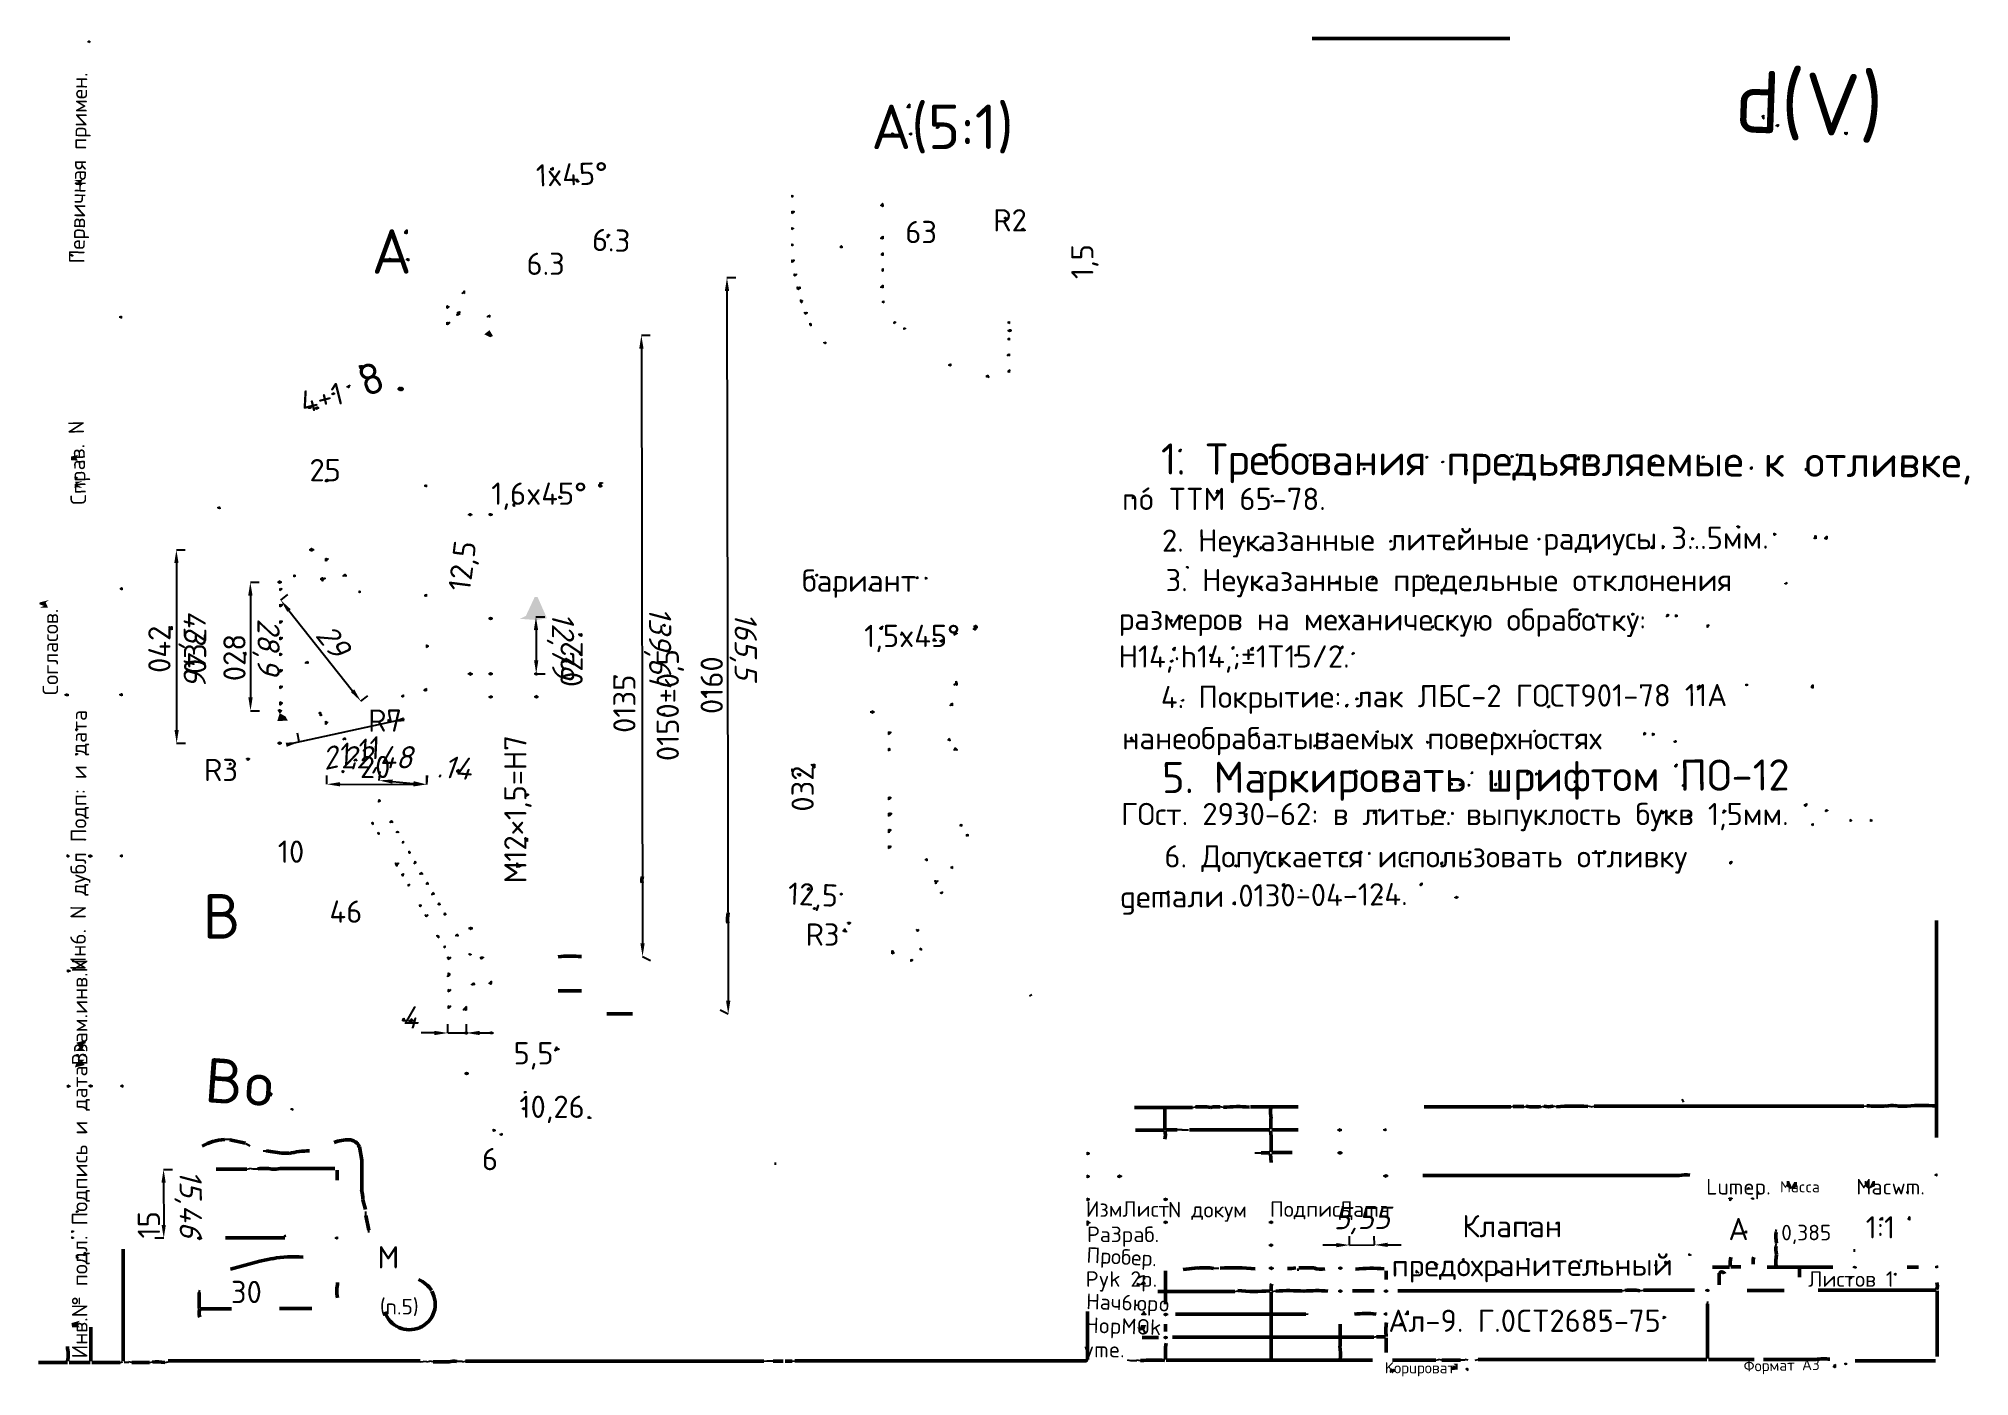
# Model space of a CAD drawing. Header units: millimetres. Extents: x -6 to 427, y -3 to 297.
import ezdxf

# ---------------------------------------------------------------- set-up
doc = ezdxf.new("R2010")
doc.units = ezdxf.units.MM
for name, color, linetype, lineweight in [('DIMS', 4, 'Continuous', 25), ('MAIN', 7, 'Continuous', 50), ('TEXT', 7, 'Continuous', 25), ('THIN', 3, 'Continuous', 25)]:
    doc.layers.add(name, color=color, linetype=linetype, lineweight=lineweight)
doc.styles.add('ESKD', font='isocpeur.ttf', dxfattribs={"oblique": 15})
doc.dimstyles.new('ESKD', dxfattribs={"dimtxt": 5, "dimasz": 3, "dimexe": 2, "dimexo": 0, "dimgap": 1, "dimtad": 1, "dimtxsty": 'ESKD', "dimcen": 2.5, "dimclrd": 256, "dimclre": 256, "dimclrt": 256, "dimadec": 0, "dimazin": 3, "dimtfac": 1, "dimtmove": 0, "dimatfit": 3, "dimlwd": 25, "dimlwe": 25})

msp = doc.modelspace()

# ---------------------------------------------------------------- texts
at = {"layer": 'TEXT', "style": 'ESKD'}
for s, height, rotation, p in [('d(V)', 14, -1.97978, (374.575, 276.135)), ('Первичная примен.', 3.5, 89.12746, (3.922, 246.591)), ('1x45%%d', 5, 2.05042, (105.459, 263.858)), ('6.3', 5, -1.88248, (117.905, 249.46)), ('1,5', 5, 90, (230.651, 243.108)), ('8', 7, 21.29799, (67.092, 216.469)), ('4+1', 5, 14.06932, (53.129, 212.816)), ('Cпpaв. N', 3.5, 91.68056, (4.318, 192.327)), ('1. Требования предьявляемые к отливке,', 7, -0.20586, (245.807, 199.189)), ('2. Неуказанные литейные радиусы 3...5мм.', 5, 0.2976, (246.071, 181.829)), ('12,5', 5, 82.66542, (90.561, 172.755)), ('Согласов.', 3.5, 90, (-2.005, 149.59)), ('размеров на механическую обработку:', 5, -0.11067, (236.32, 164.261)), ('042', 5, 90, (23.253, 154.609)), ('032', 5, 90, (31.291, 154.345)), ('028', 5, 90, (40.119, 152.76)), ('022', 5, 90, (115.884, 151.439)), ('0150%%p0,5', 5, 90, (137.493, 134.796)), ('0160', 5, 90, (147.375, 145.363)), ('0135', 5, 90, (127.742, 141.136)), ('4. Покрытие: лак ЛБС-2 ГОСТ901-78 11А', 5, 0.20331, (245.807, 146.693)), ('Ин6. N дубл Подп: и дата', 3.5, 89.7304, (4.188, 87.773)), ('M12×1,5=H7', 5, 90, (103.234, 107.322)), ('5. Маркировать шрифтом ПО-12', 7, 0.24651, (246.071, 127.597)), ('032', 5, 90, (167.799, 123.436)), ('12,5', 5, -2.777, (161.889, 102.579)), ('gеmали 0130-04-124.', 5, 0.57054, (236.584, 101.784)), ('Инв.№ подл. Подпись и датаВзам.инв.N', 3.5, 90, (4.583, 0.594)), ('Bo', 10, -4.13769, (30.729, 58.213)), ('15', 5, 90, (20.881, 27.54)), ('Пробер.', 3.5, -2.96819, (229.006, 22.093)), ('предохранительный', 5, 0.21512, (297.664, 18.965)), ('Haч6юpo', 3.5, -1.68882, (229.003, 11.658)), ('HopMOk', 3.5, -1.91383, (228.74, 6.375)), ('Формат A3', 2.5, 1.20901, (376.781, -2.373))]:
    msp.add_text(s, height=height, rotation=rotation, dxfattribs=at).set_placement(p)
for s, height, p in [('A(5:1)', 10, (180.715, 272.319)), ('63', 5, (188.358, 251.175)), ('R2', 5, (208.122, 253.817)), ('A', 10, (68.452, 244.316)), ('6.3', 5, (103.238, 244.042)), ('25', 5, (54.485, 197.679)), ('1,6x45%%d', 5, (95.332, 192.396)), ('nó TTM 65-78.', 5, (237.111, 191.207)), ('3. Неуказанные предельные отклонения', 5, (246.861, 172.979)), ('бариант', 5, (165.167, 172.847)), ('1,5x45%%d', 5, (179.134, 160.431)), ('H14,·h14,;%%p1T15/2.', 5, (236.32, 155.808)), ('R7', 5, (67.661, 141.41)), ('нанеобрабатываемых поверхностях', 5, (237.111, 137.447)), ('R3', 5, (30.767, 130.315)), ('20', 5, (65.816, 130.975)), ('ГОст. 2930-62: в литье. выпуклость букв 1,5мм.', 5, (236.847, 120.408)), ('10', 5, (47.369, 111.954)), ('6. Допускается использовать отливку', 5, (246.598, 110.898)), ('B', 10, (30.504, 94.925)), ('46', 5, (58.965, 98.481)), ('R3', 5, (165.958, 93.33)), ('5,5', 5, (100.339, 66.648)), ('10,26', 5, (101.656, 54.628)), ('6', 5, (93.224, 42.872)), ('Lumep.', 3.5, (368.348, 37.414)), ('Macca', 2.5, (384.951, 37.914)), ('Macwm.', 3.5, (402.08, 37.414)), ('ИзмЛист', 3.5, (228.941, 32.395)), ('N докум', 3.5, (247.388, 32.263)), ('Подпись', 3.5, (270.315, 32.395)), ('Дama', 3.5, (285.864, 32.395)), ('Клапан', 5, (313.534, 27.814)), ('A', 5, (373.355, 27.154)), ('0,385', 3.5, (385.214, 27.111)), ('1:1', 5, (404.188, 27.55)), ('Ра3paб.', 3.5, (229.205, 26.715)), ('M', 5, (69.769, 20.814)), ('30', 5, (36.828, 13.02)), ('Pyk 2p.', 3.5, (228.941, 16.676)), ('Листов 1', 3.5, (391.275, 16.676)), ('(n.5)', 3.5, (70.296, 10.468)), ('Aл-9. Г.0CT2685-75', 5, (296.932, 6.548)), ('yme.', 3.5, (228.414, 0.826)), ('Kорuровaт', 2.5, (296.141, -2.769))]:
    msp.add_text(s, height=height, dxfattribs=at).set_placement(p)

# ---------------------------------------------------------------- blocks, each defined once
blk = doc.blocks.new('_CLOSEDFILLED')
at = {"color": 0, "linetype": 'BYBLOCK'}
blk.add_solid([(-1, 0.16), (0, 0), (-1, -0.16)], dxfattribs=at)
blk = doc.blocks.new('*D1')
at = {"lineweight": 25}
for p, q in [((85.57, 73.71), (85.57, 75.71)), ((89.74, 73.71), (89.73, 75.71)), ((82.57, 73.71), (79.57, 73.71)), ((85.57, 73.71), (89.74, 73.71)), ((92.74, 73.72), (95.74, 73.72))]:
    blk.add_line(p, q, dxfattribs=at)
at = {"layer": 'Defpoints'}
for p in [(85.57, 73.71), (85.57, 73.71), (89.74, 73.71)]:
    blk.add_point(p, dxfattribs=at)
at = {"layer": 'DIMS', "xscale": 3, "yscale": 3}
for p, rotation in [((85.57, 73.71), 0.03874506816525525), ((89.74, 73.71), 180.03874506816527)]:
    blk.add_blockref('_CLOSEDFILLED', p, dxfattribs=dict(at, rotation=rotation))
at = {"layer": 'DIMS', "insert": (77.02, 77.21), "char_height": 5, "attachment_point": 5, "rotation": 0.0387, "style": 'ESKD'}
blk.add_mtext('4', dxfattribs=at)
blk = doc.blocks.new('*D2')
at = {"lineweight": 25}
for p, q in [((285.23, 26.04), (282.23, 26.02)), ((288.23, 26.06), (288.21, 28.06)), ((288.23, 26.06), (293.78, 26.09)), ((293.78, 26.09), (293.77, 28.09)), ((296.78, 26.11), (299.78, 26.13))]:
    blk.add_line(p, q, dxfattribs=at)
at = {"layer": 'Defpoints'}
for p in [(288.23, 26.06), (288.23, 26.06), (293.78, 26.09)]:
    blk.add_point(p, dxfattribs=at)
at = {"layer": 'DIMS', "xscale": 3, "yscale": 3}
for p, rotation in [((288.23, 26.06), 0.36237171259681134), ((293.78, 26.09), 180.36237171259683)]:
    blk.add_blockref('_CLOSEDFILLED', p, dxfattribs=dict(at, rotation=rotation))
at = {"layer": 'DIMS', "insert": (290.97, 31.57), "char_height": 5, "attachment_point": 5, "rotation": 0.3624, "style": 'ESKD'}
blk.add_mtext('5,55', dxfattribs=at)
blk = doc.blocks.new('*D3')
at = {"lineweight": 25}
for p, q in [((70.16, 130.45), (70.33, 132.44)), ((73.15, 130.19), (77.86, 129.8)), ((80.85, 129.55), (81.02, 131.54))]:
    blk.add_line(p, q, dxfattribs=at)
at = {"layer": 'Defpoints'}
for p in [(70.16, 130.45), (70.16, 130.45), (80.85, 129.55)]:
    blk.add_point(p, dxfattribs=at)
at = {"layer": 'DIMS', "xscale": 3, "yscale": 3}
for p, rotation in [((70.16, 130.45), 175.18458956858362), ((80.85, 129.55), -4.815410431416382)]:
    blk.add_blockref('_CLOSEDFILLED', p, dxfattribs=dict(at, rotation=rotation))
at = {"layer": 'DIMS', "insert": (87.03, 133.34), "char_height": 5, "attachment_point": 5, "rotation": 355.1846, "style": 'ESKD'}
blk.add_mtext('.14', dxfattribs=at)
blk = doc.blocks.new('*D4')
at = {"lineweight": 25}
for p, q in [((105.37, 167.22), (107.37, 167.23)), ((105.39, 164.22), (105.42, 157.43)), ((105.44, 154.43), (107.44, 154.44))]:
    blk.add_line(p, q, dxfattribs=at)
at = {"layer": 'Defpoints'}
for p in [(105.37, 167.22), (105.37, 167.22), (105.44, 154.43)]:
    blk.add_point(p, dxfattribs=at)
at = {"layer": 'DIMS', "xscale": 3, "yscale": 3}
for p, rotation in [((105.37, 167.22), 90.2958140422584), ((105.44, 154.43), -89.7041859577416)]:
    blk.add_blockref('_CLOSEDFILLED', p, dxfattribs=dict(at, rotation=rotation))
at = {"layer": 'DIMS', "insert": (110.9, 160.85), "char_height": 5, "attachment_point": 5, "rotation": 270.2958, "style": 'ESKD'}
blk.add_mtext('12,79', dxfattribs=at)
blk = doc.blocks.new('*D5')
at = {"lineweight": 25}
for p, q in [((21.69, 43.06), (23.69, 43.06)), ((21.7, 40.06), (21.72, 30.6)), ((21.73, 27.6), (19.73, 27.6))]:
    blk.add_line(p, q, dxfattribs=at)
at = {"layer": 'Defpoints'}
for p in [(21.69, 43.06), (21.69, 43.06), (21.73, 27.6)]:
    blk.add_point(p, dxfattribs=at)
at = {"layer": 'DIMS', "xscale": 3, "yscale": 3}
for p, rotation in [((21.69, 43.06), 90.156174975053), ((21.73, 27.6), -89.843825024947)]:
    blk.add_blockref('_CLOSEDFILLED', p, dxfattribs=dict(at, rotation=rotation))
at = {"layer": 'DIMS', "insert": (27.21, 35.34), "char_height": 5, "attachment_point": 5, "rotation": 270.1562, "style": 'ESKD'}
blk.add_mtext('15,46', dxfattribs=at)
blk = doc.blocks.new('*D6')
at = {"lineweight": 25}
for p, q in [((75.74, 144.2), (49.24, 138.47)), ((72.8, 143.57), (72.38, 145.52)), ((52.17, 139.1), (51.75, 141.06))]:
    blk.add_line(p, q, dxfattribs=at)
at = {"layer": 'Defpoints'}
for p in [(72.8, 143.57), (72.8, 143.57), (52.17, 139.1)]:
    blk.add_point(p, dxfattribs=at)
at = {"layer": 'DIMS', "xscale": 3, "yscale": 3}
for p, rotation in [((72.8, 143.57), 192.21103424488174), ((52.17, 139.1), 12.211034244881745)]:
    blk.add_blockref('_CLOSEDFILLED', p, dxfattribs=dict(at, rotation=rotation))
at = {"layer": 'DIMS', "insert": (63.65, 135.96), "char_height": 5, "attachment_point": 5, "rotation": 12.211, "style": 'ESKD'}
blk.add_mtext('21,11', dxfattribs=at)
blk = doc.blocks.new('*D9')
at = {"lineweight": 25}
for p, q in [((48.01, 170.98), (49.58, 172.22)), ((49.87, 168.63), (64.15, 150.61)), ((66.02, 148.26), (67.58, 149.5))]:
    blk.add_line(p, q, dxfattribs=at)
at = {"layer": 'Defpoints'}
for p in [(48.01, 170.98), (48.01, 170.98), (66.02, 148.26)]:
    blk.add_point(p, dxfattribs=at)
at = {"layer": 'DIMS', "xscale": 3, "yscale": 3}
for p, rotation in [((48.01, 170.98), 128.39221135358568), ((66.02, 148.26), -51.60778864641432)]:
    blk.add_blockref('_CLOSEDFILLED', p, dxfattribs=dict(at, rotation=rotation))
at = {"layer": 'DIMS', "insert": (59.75, 161.79), "char_height": 5, "attachment_point": 5, "rotation": 308.3922, "style": 'ESKD'}
blk.add_mtext('29', dxfattribs=at)
blk = doc.blocks.new('*D10')
at = {"lineweight": 25}
for p, q in [((24.57, 182.28), (26.57, 182.28)), ((24.57, 179.28), (24.62, 141.81)), ((24.63, 138.81), (26.63, 138.82))]:
    blk.add_line(p, q, dxfattribs=at)
at = {"layer": 'Defpoints'}
for p in [(24.57, 182.28), (24.57, 182.28), (24.63, 138.81)]:
    blk.add_point(p, dxfattribs=at)
at = {"layer": 'DIMS', "xscale": 3, "yscale": 3}
for p, rotation in [((24.57, 182.28), 90.07964101171686), ((24.63, 138.81), -89.92035898828314)]:
    blk.add_blockref('_CLOSEDFILLED', p, dxfattribs=dict(at, rotation=rotation))
at = {"layer": 'DIMS', "insert": (28.1, 160.55), "char_height": 5, "attachment_point": 5, "rotation": 270.0796, "style": 'ESKD'}
blk.add_mtext('43,46', dxfattribs=at)
blk = doc.blocks.new('*D11')
at = {"lineweight": 25}
for p, q in [((129.06, 230.49), (131.06, 230.49)), ((129.07, 227.49), (129.33, 93.88)), ((129.33, 90.88), (131.12, 89.99))]:
    blk.add_line(p, q, dxfattribs=at)
at = {"layer": 'Defpoints'}
for p in [(129.06, 230.49), (129.06, 230.49), (129.33, 90.88)]:
    blk.add_point(p, dxfattribs=at)
at = {"layer": 'DIMS', "xscale": 3, "yscale": 3}
for p, rotation in [((129.06, 230.49), 90.11142824633848), ((129.33, 90.88), -89.88857175366152)]:
    blk.add_blockref('_CLOSEDFILLED', p, dxfattribs=dict(at, rotation=rotation))
at = {"layer": 'DIMS', "insert": (132.7, 160.69), "char_height": 5, "attachment_point": 5, "rotation": 270.1114, "style": 'ESKD'}
blk.add_mtext('139,61', dxfattribs=at)
blk = doc.blocks.new('*D12')
at = {"lineweight": 25}
for p, q in [((148.3, 243.43), (150.3, 243.44)), ((148.3, 240.43), (148.58, 80.94)), ((148.58, 77.94), (146.79, 78.83))]:
    blk.add_line(p, q, dxfattribs=at)
at = {"layer": 'Defpoints'}
for p in [(148.3, 243.43), (148.3, 243.43), (148.58, 77.94)]:
    blk.add_point(p, dxfattribs=at)
at = {"layer": 'DIMS', "xscale": 3, "yscale": 3}
for p, rotation in [((148.3, 243.43), 90.09807999475325), ((148.58, 77.94), -89.90192000524675)]:
    blk.add_blockref('_CLOSEDFILLED', p, dxfattribs=dict(at, rotation=rotation))
at = {"layer": 'DIMS', "insert": (151.94, 160.69), "char_height": 5, "attachment_point": 5, "rotation": 270.0981, "style": 'ESKD'}
blk.add_mtext('165,5', dxfattribs=at)

# ---------------------------------------------------------------- dimensions: what is measured, and where the dimension line sits
at = {"layer": 'DIMS'}
for base, p1, p2, angle, picture, middle in [((148.299, 243.434), (148.299, 243.434), (148.583, 77.937), 270.09808, '*D12', (151.941, 160.691)), ((129.062, 230.489), (129.062, 230.489), (129.333, 90.881), 270.11143, '*D11', (132.697, 160.692)), ((24.566, 182.277), (24.566, 182.277), (24.626, 138.813), 270.07964, '*D10', (28.096, 160.55)), ((48.0079, 170.9824), (48.0079, 170.9824), (66.0152, 148.2565), 308.39221, '*D9', (59.7548, 161.7931)), ((105.37, 167.221), (105.37, 167.221), (105.436, 154.428), 270.29581, '*D4', (110.903, 160.853)), ((72.803, 143.566), (72.803, 143.566), (52.173, 139.102), 12.21103, '*D6', (63.651, 135.959)), ((21.69, 43.056), (21.69, 43.056), (21.732, 27.595), 270.15617, '*D5', (27.211, 35.341)), ((288.226, 26.056), (288.226, 26.056), (293.778, 26.091), 0.36237, '*D2', (290.967, 31.573))]:
    dim = msp.add_linear_dim(base=base, p1=p1, p2=p2, angle=angle, dimstyle='ESKD', override={"dimlfac": 1, "dimtix": 0, "dimtofl": 1}, dxfattribs=at)
    dim.commit()
    dim.dimension.update_dxf_attribs({"geometry": picture, "text_midpoint": middle})
for base, p1, p2, angle in [((41.189, 175), (41.189, 175), (41.228, 146.097), 270.07767), ((58.351, 129.597), (58.351, 129.597), (80.828, 129.567), 359.9238)]:
    msp.add_linear_dim(base=base, p1=p1, p2=p2, angle=angle, dimstyle='ESKD', override={"dimlfac": 1, "dimtix": 0, "dimtofl": 1}, dxfattribs=at).render()
for base, p1, p2, angle, text, picture, middle in [((70.162, 130.446), (70.162, 130.446), (80.848, 129.546), 355.18459, '.14', '*D3', (87.031, 133.343)), ((85.571, 73.711), (85.571, 73.711), (89.736, 73.714), 0.03875, '4', '*D1', (77.016, 77.205))]:
    dim = msp.add_linear_dim(base=base, p1=p1, p2=p2, angle=angle, text=text, dimstyle='ESKD', override={"dimlfac": 1, "dimtix": 0, "dimtofl": 1, "dimtmove": 2}, dxfattribs=at)
    dim.commit()
    dim.dimension.update_dxf_attribs({"geometry": picture, "text_midpoint": middle, "dimtype": 160})

# ---------------------------------------------------------------- hatches: boundary and pattern name
at = {"layer": 'DIMS'}
h = msp.add_hatch(color=256, dxfattribs=at)
h.dxf.hatch_style = 1
h.paths.add_polyline_path([(4.809, 296.736), (4.678, 296.604), (4.546, 296.604), (4.546, 296.34), (4.678, 296.207), (4.809, 296.207), (4.941, 296.075), (5.073, 296.207), (5.205, 296.207), (5.336, 296.34), (5.336, 296.604), (5.205, 296.604), (5.073, 296.736)])
h = msp.add_hatch(color=256, dxfattribs=at)
h.dxf.hatch_style = 1
h.paths.add_polyline_path([(189.28, 282.602), (189.148, 282.47), (189.016, 282.47), (189.016, 282.338), (188.753, 282.074), (188.753, 281.942), (188.621, 281.81), (188.621, 281.546), (188.753, 281.546), (188.885, 281.414), (189.016, 281.546), (189.148, 281.414), (189.28, 281.414), (189.412, 281.546), (189.544, 281.546), (189.544, 282.47), (189.412, 282.47)])
h = msp.add_hatch(color=256, dxfattribs=at)
h.dxf.hatch_style = 1
h.paths.add_polyline_path([(195.605, 277.715), (195.473, 277.583), (195.341, 277.583), (195.341, 277.319), (195.209, 277.187), (195.209, 276.923), (195.341, 276.923), (195.473, 276.791), (195.605, 276.791), (195.736, 276.923), (195.868, 276.923), (196, 277.055), (196.132, 277.055), (196.132, 277.451), (196, 277.451), (195.868, 277.583), (195.736, 277.583)])
h = msp.add_hatch(color=256, dxfattribs=at)
h.dxf.hatch_style = 1
h.paths.add_polyline_path([(381.261, 280.093), (381.129, 279.961), (380.998, 279.961), (380.866, 279.829), (380.734, 279.829), (380.734, 279.564), (380.866, 279.432), (380.866, 279.3), (380.998, 279.168), (380.998, 279.036), (381.129, 279.036), (381.261, 278.904), (381.393, 279.036), (381.525, 279.036), (381.525, 279.432), (381.393, 279.564), (381.525, 279.696), (381.525, 279.961), (381.393, 279.961)])
h = msp.add_hatch(color=256, dxfattribs=at)
h.dxf.hatch_style = 1
h.paths.add_polyline_path([(384.424, 277.979), (384.292, 277.847), (384.16, 277.847), (384.028, 277.715), (383.896, 277.715), (383.896, 277.451), (384.028, 277.451), (384.16, 277.319), (384.292, 277.319), (384.424, 277.187), (384.555, 277.319), (384.687, 277.319), (384.687, 277.451), (384.819, 277.583), (384.819, 277.847), (384.687, 277.847), (384.555, 277.979)])
h = msp.add_hatch(color=256, dxfattribs=at)
h.dxf.hatch_style = 1
h.paths.add_polyline_path([(185.459, 276.13), (185.327, 275.998), (185.195, 275.998), (185.195, 275.866), (185.064, 275.734), (185.064, 275.47), (185.195, 275.47), (185.327, 275.338), (185.459, 275.47), (185.722, 275.47), (185.854, 275.602), (185.986, 275.602), (185.986, 275.866), (185.854, 275.866), (185.722, 275.998), (185.591, 275.998)])
h = msp.add_hatch(color=256, dxfattribs=at)
h.dxf.hatch_style = 1
h.paths.add_polyline_path([(189.675, 276.13), (189.544, 275.998), (189.412, 275.998), (189.28, 275.866), (189.148, 275.866), (189.148, 275.602), (189.28, 275.47), (189.412, 275.47), (189.544, 275.338), (189.675, 275.338), (189.807, 275.47), (189.939, 275.47), (189.939, 275.998), (189.807, 275.998)])
h = msp.add_hatch(color=256, dxfattribs=at)
h.dxf.hatch_style = 1
h.paths.add_polyline_path([(399.576, 276.262), (399.445, 276.13), (399.313, 276.13), (399.313, 275.734), (399.576, 275.47), (399.708, 275.47), (399.84, 275.338), (399.972, 275.47), (400.104, 275.47), (400.104, 275.602), (400.235, 275.734), (400.235, 276.13), (400.104, 276.13), (399.972, 276.262), (399.84, 276.13), (399.708, 276.13)])
h = msp.add_hatch(color=256, dxfattribs=at)
h.dxf.hatch_style = 1
h.paths.add_polyline_path([(1.515, 265.299), (2.569, 264.903), (1.779, 264.242), (3.492, 264.242), (3.096, 264.771), (3.492, 265.431)])
h = msp.add_hatch(color=256, dxfattribs=at)
h.dxf.hatch_style = 1
h.paths.add_polyline_path([(109.167, 268.337), (109.035, 268.205), (108.904, 268.205), (108.772, 268.073), (108.64, 268.073), (108.508, 267.941), (108.508, 267.676), (108.64, 267.544), (108.772, 267.544), (108.904, 267.412), (109.035, 267.412), (109.167, 267.544), (109.299, 267.544), (109.431, 267.676), (109.431, 268.205), (109.299, 268.205)])
h = msp.add_hatch(color=256, dxfattribs=at)
h.dxf.hatch_style = 1
h.paths.add_polyline_path([(114.701, 265.563), (114.569, 265.431), (114.438, 265.431), (114.306, 265.299), (114.306, 264.903), (114.438, 264.903), (114.569, 264.771), (114.965, 264.771), (115.096, 264.903), (115.228, 264.903), (115.228, 265.167), (115.096, 265.167), (114.965, 265.299), (114.965, 265.431), (114.833, 265.431)])
h = msp.add_hatch(color=256, dxfattribs=at)
h.dxf.hatch_style = 1
h.paths.add_polyline_path([(162.927, 262.129), (162.795, 261.997), (162.664, 261.997), (162.664, 261.468), (162.795, 261.468), (162.927, 261.336), (163.059, 261.468), (163.191, 261.468), (163.322, 261.6), (163.322, 261.865), (163.191, 261.997), (163.059, 261.997)])
h = msp.add_hatch(color=256, dxfattribs=at)
h.dxf.hatch_style = 1
h.paths.add_polyline_path([(162.927, 258.562), (162.795, 258.43), (162.664, 258.43), (162.664, 257.77), (162.795, 257.77), (162.927, 257.638), (163.059, 257.77), (163.191, 257.77), (163.586, 258.166), (163.586, 258.43), (163.454, 258.43), (163.322, 258.562), (163.191, 258.43), (163.059, 258.43)])
h = msp.add_hatch(color=256, dxfattribs=at)
h.dxf.hatch_style = 1
h.paths.add_polyline_path([(183.219, 260.28), (183.087, 260.147), (182.955, 260.147), (182.955, 260.015), (182.692, 259.751), (182.692, 259.487), (182.824, 259.487), (182.955, 259.355), (183.087, 259.355), (183.219, 259.223), (183.351, 259.223), (183.482, 259.355), (183.614, 259.355), (183.614, 259.751), (183.482, 259.883), (183.482, 260.147), (183.351, 260.147)])
h = msp.add_hatch(color=256, dxfattribs=at)
h.dxf.hatch_style = 1
h.paths.add_polyline_path([(210.758, 257.109), (210.626, 256.977), (210.494, 256.977), (210.494, 256.581), (210.626, 256.581), (210.758, 256.449), (210.889, 256.449), (211.021, 256.581), (211.153, 256.581), (211.285, 256.713), (211.285, 256.977), (211.153, 256.977), (211.021, 257.109)])
h = msp.add_hatch(color=256, dxfattribs=at)
h.dxf.hatch_style = 1
h.paths.add_polyline_path([(76.358, 254.336), (76.226, 254.203), (76.094, 254.203), (75.831, 253.939), (75.831, 253.807), (75.699, 253.675), (75.699, 253.279), (75.831, 253.279), (75.962, 253.147), (76.094, 253.279), (76.226, 253.147), (76.358, 253.147), (76.489, 253.279), (76.621, 253.279), (76.621, 254.203), (76.489, 254.203)])
h = msp.add_hatch(color=256, dxfattribs=at)
h.dxf.hatch_style = 1
h.paths.add_polyline_path([(121.553, 253.279), (121.421, 253.147), (121.289, 253.147), (121.289, 252.883), (121.158, 252.751), (121.158, 252.354), (121.289, 252.354), (121.421, 252.222), (121.553, 252.354), (121.685, 252.354), (121.685, 252.486), (121.948, 252.751), (122.08, 252.751), (122.08, 253.147), (121.948, 253.147), (121.816, 253.279)])
h = msp.add_hatch(color=256, dxfattribs=at)
h.dxf.hatch_style = 1
h.paths.add_polyline_path([(162.927, 254.864), (162.795, 254.732), (162.664, 254.732), (162.664, 254.203), (162.795, 254.203), (162.927, 254.071), (163.059, 254.203), (163.191, 254.203), (163.322, 254.336), (163.454, 254.336), (163.454, 254.6), (163.322, 254.6), (163.191, 254.732), (163.059, 254.732)])
h = msp.add_hatch(color=256, dxfattribs=at)
h.dxf.hatch_style = 1
h.paths.add_polyline_path([(183.351, 252.883), (183.219, 252.751), (183.087, 252.751), (182.692, 252.354), (182.692, 252.09), (182.824, 252.09), (182.955, 251.958), (183.087, 252.09), (183.219, 251.958), (183.351, 251.958), (183.482, 252.09), (183.614, 252.09), (183.614, 252.751), (183.482, 252.751)])
h = msp.add_hatch(color=256, dxfattribs=at)
h.dxf.hatch_style = 1
h.paths.add_polyline_path([(214.842, 254.732), (214.711, 254.6), (214.579, 254.6), (214.315, 254.336), (214.315, 253.939), (214.447, 253.939), (214.579, 253.807), (214.711, 253.807), (214.842, 253.939), (214.974, 253.807), (215.238, 253.807), (215.369, 253.939), (215.501, 253.939), (215.501, 254.203), (215.369, 254.203), (215.106, 254.468), (215.106, 254.6), (214.974, 254.6)])
h = msp.add_hatch(color=256, dxfattribs=at)
h.dxf.hatch_style = 1
h.paths.add_polyline_path([(0.988, 248.788), (0.856, 248.656), (0.725, 248.656), (0.725, 248.26), (0.856, 248.26), (0.988, 248.127), (1.252, 248.127), (1.384, 248.26), (1.515, 248.26), (1.515, 248.524), (1.384, 248.524), (1.252, 248.656), (1.12, 248.656)])
h = msp.add_hatch(color=256, dxfattribs=at)
h.dxf.hatch_style = 1
h.paths.add_polyline_path([(72.536, 247.995), (72.405, 247.863), (72.273, 247.863), (72.273, 247.731), (72.141, 247.599), (72.141, 247.335), (72.273, 247.335), (72.405, 247.203), (72.8, 247.203), (72.932, 247.335), (73.064, 247.335), (73.064, 247.731), (72.932, 247.731), (72.8, 247.863), (72.668, 247.863)])
h = msp.add_hatch(color=256, dxfattribs=at)
h.dxf.hatch_style = 1
h.paths.add_polyline_path([(76.489, 247.863), (76.358, 247.731), (76.226, 247.731), (76.094, 247.599), (76.094, 247.335), (76.226, 247.335), (76.358, 247.203), (76.489, 247.203), (76.621, 247.071), (76.753, 247.071), (76.885, 247.203), (77.016, 247.203), (77.016, 247.599), (76.885, 247.731), (76.753, 247.731), (76.621, 247.863)])
h = msp.add_hatch(color=256, dxfattribs=at)
h.dxf.hatch_style = 1
h.paths.add_polyline_path([(162.927, 251.165), (162.795, 251.033), (162.664, 251.033), (162.664, 250.505), (162.795, 250.505), (162.927, 250.373), (163.059, 250.505), (163.191, 250.505), (163.322, 250.637), (163.322, 250.901), (163.191, 251.033), (163.059, 251.033)])
h = msp.add_hatch(color=256, dxfattribs=at)
h.dxf.hatch_style = 1
h.paths.add_polyline_path([(162.927, 247.599), (162.795, 247.467), (162.664, 247.467), (162.664, 246.807), (162.795, 246.807), (162.927, 246.674), (163.059, 246.807), (163.191, 246.807), (163.586, 247.203), (163.586, 247.467), (163.454, 247.467), (163.322, 247.599), (163.191, 247.467), (163.059, 247.467)])
h = msp.add_hatch(color=256, dxfattribs=at)
h.dxf.hatch_style = 1
h.paths.add_polyline_path([(173.995, 250.769), (173.864, 250.637), (173.732, 250.637), (173.6, 250.505), (173.6, 250.109), (173.732, 250.109), (173.864, 249.977), (174.127, 249.977), (174.259, 250.109), (174.391, 250.109), (174.391, 250.373), (174.259, 250.505), (174.259, 250.637), (174.127, 250.637)])
h = msp.add_hatch(color=256, dxfattribs=at)
h.dxf.hatch_style = 1
h.paths.add_polyline_path([(183.351, 249.184), (183.219, 249.052), (183.087, 249.052), (182.824, 248.788), (182.824, 248.524), (182.955, 248.392), (183.087, 248.392), (183.219, 248.26), (183.351, 248.26), (183.482, 248.392), (183.614, 248.392), (183.614, 249.052), (183.482, 249.052)])
h = msp.add_hatch(color=256, dxfattribs=at)
h.dxf.hatch_style = 1
h.paths.add_polyline_path([(163.454, 244.429), (163.322, 244.297), (163.191, 244.297), (163.191, 243.769), (163.322, 243.769), (163.454, 243.636), (163.586, 243.636), (163.718, 243.769), (163.849, 243.769), (164.113, 244.033), (164.113, 244.297), (163.981, 244.297), (163.849, 244.429), (163.718, 244.297), (163.586, 244.297)])
h = msp.add_hatch(color=256, dxfattribs=at)
h.dxf.hatch_style = 1
h.paths.add_polyline_path([(183.351, 245.618), (183.219, 245.486), (183.087, 245.486), (183.087, 245.354), (182.955, 245.221), (182.955, 244.825), (183.087, 244.825), (183.219, 244.693), (183.351, 244.693), (183.482, 244.825), (183.614, 244.825), (183.614, 245.486), (183.482, 245.486)])
h = msp.add_hatch(color=256, dxfattribs=at)
h.dxf.hatch_style = 1
h.paths.add_polyline_path([(89.271, 240.598), (89.139, 240.466), (89.007, 240.466), (89.007, 240.334), (88.744, 240.07), (88.612, 240.07), (88.612, 239.806), (88.744, 239.806), (88.875, 239.674), (89.007, 239.806), (89.139, 239.806), (89.271, 239.674), (89.402, 239.806), (89.534, 239.806), (89.534, 240.466), (89.402, 240.466)])
h = msp.add_hatch(color=256, dxfattribs=at)
h.dxf.hatch_style = 1
h.paths.add_polyline_path([(164.113, 241.523), (163.981, 241.391), (163.849, 241.391), (163.849, 240.995), (163.981, 240.863), (163.981, 240.73), (164.113, 240.73), (164.245, 240.598), (164.376, 240.598), (164.508, 240.73), (164.64, 240.73), (164.772, 240.863), (164.904, 240.863), (164.904, 241.391), (164.772, 241.391), (164.64, 241.523), (164.508, 241.391), (164.245, 241.391)])
h = msp.add_hatch(color=256, dxfattribs=at)
h.dxf.hatch_style = 1
h.paths.add_polyline_path([(183.351, 241.919), (183.219, 241.787), (183.087, 241.787), (182.692, 241.391), (182.692, 241.127), (182.824, 241.127), (182.955, 240.995), (183.087, 241.127), (183.219, 240.995), (183.351, 240.995), (183.482, 241.127), (183.614, 241.127), (183.614, 241.787), (183.482, 241.787)])
h = msp.add_hatch(color=256, dxfattribs=at)
h.dxf.hatch_style = 1
h.paths.add_polyline_path([(12.056, 234.919), (11.925, 234.787), (11.793, 234.787), (11.661, 234.654), (11.661, 234.39), (11.793, 234.39), (11.925, 234.258), (12.056, 234.258), (12.188, 234.126), (12.32, 234.258), (12.452, 234.258), (12.452, 234.787), (12.32, 234.787), (12.188, 234.919)])
h = msp.add_hatch(color=256, dxfattribs=at)
h.dxf.hatch_style = 1
h.paths.add_polyline_path([(85.449, 237.296), (85.318, 237.164), (85.186, 237.164), (85.186, 236.504), (85.318, 236.504), (85.449, 236.372), (85.581, 236.504), (85.713, 236.504), (85.976, 236.768), (85.976, 237.032), (85.845, 237.032), (85.713, 237.164), (85.581, 237.164)])
h = msp.add_hatch(color=256, dxfattribs=at)
h.dxf.hatch_style = 1
h.paths.add_polyline_path([(88.216, 235.975), (88.085, 235.843), (87.821, 235.843), (87.689, 235.711), (87.558, 235.711), (87.558, 235.315), (87.426, 235.183), (87.426, 234.919), (87.558, 234.919), (87.689, 234.787), (87.821, 234.919), (88.085, 234.919), (88.216, 235.051), (88.348, 235.051), (88.348, 235.447), (88.48, 235.579), (88.48, 235.843), (88.348, 235.843)])
h = msp.add_hatch(color=256, dxfattribs=at)
h.dxf.hatch_style = 1
h.paths.add_polyline_path([(94.936, 235.183), (94.805, 235.051), (94.673, 235.051), (94.541, 234.919), (94.409, 234.919), (94.278, 234.787), (94.278, 234.522), (94.409, 234.522), (94.541, 234.39), (94.673, 234.522), (94.805, 234.522), (94.936, 234.39), (95.068, 234.522), (95.2, 234.522), (95.2, 235.051), (95.068, 235.051)])
h = msp.add_hatch(color=256, dxfattribs=at)
h.dxf.hatch_style = 1
h.paths.add_polyline_path([(164.904, 238.617), (164.772, 238.485), (164.64, 238.485), (164.64, 238.089), (164.772, 237.957), (164.772, 237.692), (164.904, 237.692), (165.035, 237.56), (165.167, 237.692), (165.299, 237.692), (165.299, 237.957), (165.431, 238.089), (165.431, 238.353), (165.299, 238.353), (165.167, 238.485), (165.035, 238.485)])
h = msp.add_hatch(color=256, dxfattribs=at)
h.dxf.hatch_style = 1
h.paths.add_polyline_path([(165.826, 235.843), (165.694, 235.711), (165.562, 235.711), (165.562, 235.447), (165.694, 235.315), (165.694, 235.183), (165.826, 235.183), (165.958, 235.051), (166.089, 235.183), (166.221, 235.183), (166.485, 235.447), (166.485, 235.711), (166.353, 235.711), (166.221, 235.843), (166.089, 235.711), (165.958, 235.711)])
h = msp.add_hatch(color=256, dxfattribs=at)
h.dxf.hatch_style = 1
h.paths.add_polyline_path([(183.482, 238.353), (183.351, 238.221), (183.219, 238.221), (183.087, 238.089), (183.087, 237.825), (183.219, 237.692), (183.351, 237.692), (183.482, 237.56), (183.614, 237.692), (183.746, 237.692), (183.746, 238.221), (183.614, 238.221)])
h = msp.add_hatch(color=256, dxfattribs=at)
h.dxf.hatch_style = 1
h.paths.add_polyline_path([(85.449, 233.598), (85.318, 233.466), (85.186, 233.466), (85.186, 232.805), (85.318, 232.805), (85.449, 232.673), (85.581, 232.805), (85.713, 232.805), (86.108, 233.201), (86.108, 233.466), (85.976, 233.466), (85.845, 233.598), (85.713, 233.466), (85.581, 233.466)])
h = msp.add_hatch(color=256, dxfattribs=at)
h.dxf.hatch_style = 1
h.paths.add_polyline_path([(95.727, 230.296), (94.936, 231.616), (93.751, 230.692), (95.068, 230.031)])
h = msp.add_hatch(color=256, dxfattribs=at)
h.dxf.hatch_style = 1
h.paths.add_polyline_path([(167.012, 233.334), (166.88, 233.201), (166.748, 233.201), (166.748, 232.805), (166.88, 232.673), (166.88, 232.541), (167.012, 232.541), (167.144, 232.409), (167.275, 232.541), (167.407, 232.541), (167.407, 233.069), (167.275, 233.201), (167.144, 233.201)])
h = msp.add_hatch(color=256, dxfattribs=at)
h.dxf.hatch_style = 1
h.paths.add_polyline_path([(185.986, 233.73), (185.854, 233.598), (185.722, 233.598), (185.722, 233.466), (185.591, 233.334), (185.591, 233.069), (185.722, 233.069), (185.854, 232.937), (185.986, 233.069), (186.118, 233.069), (186.249, 233.201), (186.381, 233.201), (186.381, 233.466), (186.249, 233.598), (186.118, 233.598)])
h = msp.add_hatch(color=256, dxfattribs=at)
h.dxf.hatch_style = 1
h.paths.add_polyline_path([(188.094, 232.277), (187.962, 232.145), (187.831, 232.145), (187.831, 231.748), (187.962, 231.748), (188.094, 231.616), (188.226, 231.748), (188.358, 231.748), (188.489, 231.881), (188.621, 231.881), (188.621, 232.145), (188.489, 232.145), (188.358, 232.277)])
h = msp.add_hatch(color=256, dxfattribs=at)
h.dxf.hatch_style = 1
h.paths.add_polyline_path([(211.68, 233.73), (211.548, 233.598), (211.416, 233.598), (211.285, 233.466), (211.285, 233.201), (211.416, 233.069), (211.548, 233.069), (211.68, 232.937), (211.812, 233.069), (211.944, 233.069), (211.944, 233.598), (211.812, 233.598)])
h = msp.add_hatch(color=256, dxfattribs=at)
h.dxf.hatch_style = 1
h.paths.add_polyline_path([(211.68, 231.881), (211.548, 231.748), (211.416, 231.748), (211.285, 231.616), (211.285, 231.352), (211.416, 231.352), (211.548, 231.22), (211.68, 231.22), (211.812, 231.088), (211.944, 231.22), (212.075, 231.22), (212.207, 231.352), (212.339, 231.352), (212.339, 231.748), (212.207, 231.748), (212.075, 231.881)])
h = msp.add_hatch(color=256, dxfattribs=at)
h.dxf.hatch_style = 1
h.paths.add_polyline_path([(211.68, 230.031), (211.548, 229.899), (211.416, 229.899), (211.285, 229.767), (211.285, 229.503), (211.416, 229.371), (211.548, 229.371), (211.68, 229.239), (211.812, 229.371), (211.944, 229.371), (211.944, 229.899), (211.812, 229.899)])
h = msp.add_hatch(color=256, dxfattribs=at)
h.dxf.hatch_style = 1
h.paths.add_polyline_path([(170.174, 229.107), (170.042, 228.975), (169.911, 228.975), (169.911, 228.71), (170.042, 228.578), (170.174, 228.578), (170.306, 228.446), (170.438, 228.446), (170.569, 228.578), (170.701, 228.578), (170.701, 228.975), (170.569, 228.975), (170.438, 229.107), (170.306, 228.975)])
h = msp.add_hatch(color=256, dxfattribs=at)
h.dxf.hatch_style = 1
h.paths.add_polyline_path([(211.68, 226.465), (211.548, 226.333), (211.416, 226.333), (211.153, 226.069), (211.153, 225.805), (211.285, 225.805), (211.416, 225.672), (211.548, 225.805), (211.68, 225.672), (211.812, 225.805), (211.944, 225.805), (211.944, 226.333), (211.812, 226.333)])
h = msp.add_hatch(color=256, dxfattribs=at)
h.dxf.hatch_style = 1
h.paths.add_polyline_path([(65.816, 223.823), (65.685, 223.691), (65.553, 223.691), (65.553, 223.295), (65.685, 223.163), (65.685, 222.899), (65.816, 222.899), (65.948, 222.767), (66.08, 222.899), (66.212, 222.899), (66.344, 223.031), (66.475, 222.899), (66.607, 223.031), (66.739, 223.031), (66.739, 223.295), (66.607, 223.427), (66.607, 223.691), (66.475, 223.691), (66.344, 223.823), (66.08, 223.823), (65.948, 223.691)])
h = msp.add_hatch(color=256, dxfattribs=at)
h.dxf.hatch_style = 1
h.paths.add_polyline_path([(198.504, 224.219), (198.372, 224.087), (198.24, 224.087), (198.108, 223.955), (197.976, 223.955), (197.976, 223.691), (198.108, 223.559), (198.24, 223.559), (198.372, 223.427), (198.504, 223.427), (198.635, 223.559), (198.767, 223.559), (198.767, 224.087), (198.635, 224.087)])
h = msp.add_hatch(color=256, dxfattribs=at)
h.dxf.hatch_style = 1
h.paths.add_polyline_path([(206.936, 221.71), (206.805, 221.578), (206.673, 221.578), (206.541, 221.446), (206.409, 221.446), (206.409, 221.049), (206.541, 221.049), (206.673, 220.917), (206.936, 220.917), (207.068, 220.785), (207.2, 220.917), (207.332, 220.917), (207.332, 221.181), (207.2, 221.314), (207.2, 221.578), (207.068, 221.578)])
h = msp.add_hatch(color=256, dxfattribs=at)
h.dxf.hatch_style = 1
h.paths.add_polyline_path([(211.812, 222.899), (211.68, 222.767), (211.548, 222.767), (211.285, 222.502), (211.285, 222.238), (211.416, 222.106), (211.548, 222.106), (211.68, 221.974), (211.812, 222.106), (211.944, 222.106), (211.944, 222.37), (212.075, 222.502), (212.075, 222.767), (211.944, 222.767)])
h = msp.add_hatch(color=256, dxfattribs=at)
h.dxf.hatch_style = 1
h.paths.add_polyline_path([(59.887, 217.747), (59.755, 217.615), (59.624, 217.615), (59.492, 217.483), (59.36, 217.483), (59.36, 217.219), (59.492, 217.087), (59.624, 217.087), (59.755, 216.955), (59.887, 217.087), (60.019, 217.087), (60.151, 217.219), (60.282, 217.219), (60.282, 217.483), (60.151, 217.615), (60.019, 217.615)])
h = msp.add_hatch(color=256, dxfattribs=at)
h.dxf.hatch_style = 1
h.paths.add_polyline_path([(63.445, 219.464), (63.313, 219.332), (63.181, 219.332), (62.918, 219.068), (62.786, 219.068), (62.786, 218.804), (62.918, 218.672), (63.049, 218.672), (63.181, 218.54), (63.313, 218.54), (63.445, 218.672), (63.576, 218.672), (63.576, 218.936), (63.708, 219.068), (63.708, 219.332), (63.576, 219.332)])
h = msp.add_hatch(color=256, dxfattribs=at)
h.dxf.hatch_style = 1
h.paths.add_polyline_path([(74.645, 218.936), (74.513, 218.804), (74.381, 218.804), (74.381, 218.672), (74.249, 218.54), (74.249, 218.276), (74.513, 218.011), (74.645, 218.011), (74.776, 217.879), (74.908, 217.879), (75.04, 218.011), (75.172, 217.879), (75.304, 217.879), (75.435, 218.011), (75.567, 218.011), (75.567, 218.143), (75.699, 218.276), (75.699, 218.54), (75.567, 218.672), (75.567, 218.804), (75.435, 218.804), (75.304, 218.936), (75.172, 218.936), (75.04, 218.804), (74.908, 218.936)])
h = msp.add_hatch(color=256, dxfattribs=at)
h.dxf.hatch_style = 1
h.paths.add_polyline_path([(54.485, 214.709), (54.353, 214.577), (54.221, 214.577), (53.958, 214.313), (53.958, 214.049), (54.089, 214.049), (54.221, 213.917), (54.748, 213.917), (54.88, 214.049), (55.012, 214.049), (55.012, 214.313), (54.88, 214.313), (54.748, 214.445), (54.748, 214.577), (54.616, 214.577)])
h = msp.add_hatch(color=256, dxfattribs=at)
h.dxf.hatch_style = 1
h.paths.add_polyline_path([(56.198, 214.577), (56.066, 214.445), (55.934, 214.445), (55.802, 214.313), (55.671, 214.313), (55.539, 214.181), (55.539, 213.917), (55.671, 213.917), (55.802, 213.785), (55.934, 213.785), (56.066, 213.652), (56.198, 213.785), (56.329, 213.785), (56.461, 213.917), (56.593, 213.917), (56.725, 214.049), (56.725, 214.313), (56.593, 214.313), (56.461, 214.445), (56.329, 214.445)])
h = msp.add_hatch(color=256, dxfattribs=at)
h.dxf.hatch_style = 1
h.paths.add_polyline_path([(250.287, 205.067), (250.155, 204.935), (250.024, 204.935), (249.76, 204.67), (249.76, 204.274), (249.892, 204.274), (250.024, 204.142), (250.155, 204.142), (250.287, 204.274), (250.419, 204.274), (250.419, 204.538), (250.551, 204.67), (250.551, 204.935), (250.419, 204.935)])
h = msp.add_hatch(color=256, dxfattribs=at)
h.dxf.hatch_style = 1
h.paths.add_polyline_path([(325.92, 204.01), (325.788, 203.878), (325.656, 203.878), (325.525, 203.746), (325.525, 203.482), (325.656, 203.35), (325.788, 203.35), (325.92, 203.217), (326.052, 203.35), (326.184, 203.35), (326.184, 203.878), (326.052, 203.878)])
h = msp.add_hatch(color=256, dxfattribs=at)
h.dxf.hatch_style = 1
h.paths.add_polyline_path([(2.569, 203.614), (0.856, 203.217), (0.856, 202.425), (2.438, 202.293), (2.042, 203.085)])
h = msp.add_hatch(color=256, dxfattribs=at)
h.dxf.hatch_style = 1
h.paths.add_polyline_path([(270.447, 203.482), (270.315, 203.35), (270.184, 203.35), (270.052, 203.217), (270.052, 202.821), (270.184, 202.821), (270.315, 202.689), (270.447, 202.821), (270.579, 202.821), (270.711, 202.953), (270.711, 203.35), (270.579, 203.35)])
h = msp.add_hatch(color=256, dxfattribs=at)
h.dxf.hatch_style = 1
h.paths.add_polyline_path([(279.539, 203.878), (279.407, 203.746), (279.275, 203.746), (279.144, 203.614), (279.012, 203.614), (279.012, 203.35), (279.144, 203.35), (279.275, 203.217), (279.539, 203.217), (279.671, 203.35), (279.802, 203.35), (279.802, 203.746), (279.671, 203.746)])
h = msp.add_hatch(color=256, dxfattribs=at)
h.dxf.hatch_style = 1
h.paths.add_polyline_path([(291.529, 200.84), (291.398, 200.708), (291.266, 200.708), (291.134, 200.576), (291.134, 200.179), (291.266, 200.179), (291.398, 200.047), (291.529, 200.179), (291.661, 200.179), (291.793, 200.312), (291.793, 200.708), (291.661, 200.708)])
h = msp.add_hatch(color=256, dxfattribs=at)
h.dxf.hatch_style = 1
h.paths.add_polyline_path([(301.675, 203.35), (301.544, 203.217), (301.412, 203.217), (301.412, 203.085), (301.28, 202.953), (301.28, 202.689), (301.412, 202.689), (301.544, 202.557), (301.675, 202.557), (301.807, 202.689), (301.939, 202.689), (302.071, 202.821), (302.071, 203.085), (301.939, 203.217), (301.807, 203.217)])
h = msp.add_hatch(color=256, dxfattribs=at)
h.dxf.hatch_style = 1
h.paths.add_polyline_path([(305.628, 203.482), (305.496, 203.35), (305.365, 203.35), (305.233, 203.217), (305.233, 202.821), (305.365, 202.821), (305.496, 202.689), (305.628, 202.821), (305.76, 202.821), (305.892, 202.953), (305.892, 203.35), (305.76, 203.35)])
h = msp.add_hatch(color=256, dxfattribs=at)
h.dxf.hatch_style = 1
h.paths.add_polyline_path([(309.054, 202.293), (308.922, 202.161), (308.791, 202.161), (308.791, 201.765), (308.922, 201.765), (309.054, 201.632), (309.186, 201.765), (309.318, 201.765), (309.449, 201.897), (309.581, 201.897), (309.581, 202.161), (309.449, 202.161), (309.318, 202.293)])
h = msp.add_hatch(color=256, dxfattribs=at)
h.dxf.hatch_style = 1
h.paths.add_polyline_path([(314.456, 200.576), (314.325, 200.444), (314.193, 200.444), (314.061, 200.312), (314.061, 200.047), (314.193, 200.047), (314.325, 199.915), (314.456, 199.915), (314.588, 199.783), (314.72, 199.915), (314.852, 199.915), (314.852, 200.444), (314.72, 200.444), (314.588, 200.576)])
h = msp.add_hatch(color=256, dxfattribs=at)
h.dxf.hatch_style = 1
h.paths.add_polyline_path([(324.734, 203.614), (324.602, 203.482), (324.471, 203.482), (324.339, 203.35), (324.339, 202.953), (324.471, 202.953), (324.602, 202.821), (324.734, 202.953), (324.866, 202.953), (324.998, 203.085), (325.129, 203.085), (325.129, 203.35), (324.998, 203.482), (324.866, 203.482)])
h = msp.add_hatch(color=256, dxfattribs=at)
h.dxf.hatch_style = 1
h.paths.add_polyline_path([(339.624, 203.35), (339.492, 203.217), (339.36, 203.217), (339.36, 202.953), (339.228, 202.821), (339.228, 202.425), (339.36, 202.425), (339.492, 202.293), (339.624, 202.425), (339.755, 202.293), (339.887, 202.425), (340.019, 202.425), (340.019, 202.689), (339.887, 202.821), (339.887, 203.217), (339.755, 203.217)])
h = msp.add_hatch(color=256, dxfattribs=at)
h.dxf.hatch_style = 1
h.paths.add_polyline_path([(342.259, 203.217), (342.127, 203.085), (341.995, 203.085), (341.732, 202.821), (341.732, 202.293), (341.864, 202.293), (341.995, 202.161), (342.127, 202.161), (342.259, 202.293), (342.391, 202.293), (342.391, 202.557), (342.522, 202.689), (342.522, 203.085), (342.391, 203.085)])
h = msp.add_hatch(color=256, dxfattribs=at)
h.dxf.hatch_style = 1
h.paths.add_polyline_path([(344.104, 202.689), (343.972, 202.557), (343.84, 202.557), (343.708, 202.425), (343.708, 202.161), (343.84, 202.161), (343.972, 202.029), (344.104, 202.029), (344.235, 202.161), (344.367, 202.161), (344.499, 202.293), (344.499, 202.557), (344.367, 202.557), (344.235, 202.689)])
h = msp.add_hatch(color=256, dxfattribs=at)
h.dxf.hatch_style = 1
h.paths.add_polyline_path([(355.831, 202.557), (355.699, 202.425), (355.567, 202.425), (355.567, 202.161), (355.699, 202.161), (355.831, 202.029), (355.699, 201.897), (355.699, 201.632), (355.567, 201.5), (355.567, 201.236), (355.699, 201.236), (355.831, 201.104), (355.962, 201.236), (356.094, 201.236), (356.358, 201.5), (356.489, 201.5), (356.621, 201.632), (356.753, 201.5), (356.885, 201.632), (357.016, 201.632), (357.016, 202.029), (356.885, 202.029), (356.753, 202.161), (356.621, 202.029), (356.489, 202.029), (356.358, 201.897), (356.226, 201.897), (356.094, 202.029), (356.094, 202.425), (355.962, 202.425)])
h = msp.add_hatch(color=256, dxfattribs=at)
h.dxf.hatch_style = 1
h.paths.add_polyline_path([(367.689, 203.482), (367.558, 203.35), (367.426, 203.35), (367.294, 203.217), (367.294, 202.821), (367.426, 202.821), (367.558, 202.689), (367.689, 202.821), (367.821, 202.821), (367.953, 202.953), (368.085, 202.953), (368.085, 203.217), (367.953, 203.35), (367.821, 203.35)])
h = msp.add_hatch(color=256, dxfattribs=at)
h.dxf.hatch_style = 1
h.paths.add_polyline_path([(378.626, 201.104), (378.494, 200.972), (378.362, 200.972), (378.099, 200.708), (378.099, 200.444), (378.231, 200.312), (378.362, 200.312), (378.494, 200.179), (378.626, 200.312), (378.758, 200.312), (378.758, 200.444), (378.889, 200.576), (378.889, 200.972), (378.758, 200.972)])
h = msp.add_hatch(color=256, dxfattribs=at)
h.dxf.hatch_style = 1
h.paths.add_polyline_path([(390.748, 200.708), (390.616, 200.576), (390.485, 200.576), (390.485, 200.047), (390.616, 200.047), (390.748, 199.915), (390.88, 200.047), (391.012, 200.047), (391.144, 200.179), (391.144, 200.444), (391.012, 200.576), (390.88, 200.576)])
h = msp.add_hatch(color=256, dxfattribs=at)
h.dxf.hatch_style = 1
h.paths.add_polyline_path([(1.911, 198.859), (1.779, 198.726), (1.647, 198.726), (1.647, 198.33), (1.779, 198.33), (1.911, 198.198), (2.174, 198.198), (2.306, 198.33), (2.438, 198.33), (2.438, 198.594), (2.306, 198.594), (2.174, 198.726), (2.042, 198.726)])
h = msp.add_hatch(color=256, dxfattribs=at)
h.dxf.hatch_style = 1
h.paths.add_polyline_path([(1.779, 197.538), (2.042, 197.141), (1.647, 196.349), (3.492, 196.217), (1.911, 197.009), (3.492, 197.67)])
h = msp.add_hatch(color=256, dxfattribs=at)
h.dxf.hatch_style = 1
h.paths.add_polyline_path([(58.438, 198.33), (58.306, 198.198), (58.174, 198.198), (57.911, 197.934), (57.911, 197.538), (58.042, 197.538), (58.174, 197.406), (58.438, 197.406), (58.569, 197.538), (58.701, 197.538), (58.833, 197.67), (58.965, 197.67), (58.965, 197.934), (58.833, 197.934), (58.701, 198.066), (58.701, 198.198), (58.569, 198.198)])
h = msp.add_hatch(color=256, dxfattribs=at)
h.dxf.hatch_style = 1
h.paths.add_polyline_path([(80.574, 197.009), (80.442, 196.877), (80.311, 196.877), (80.179, 196.745), (80.179, 196.481), (80.311, 196.481), (80.442, 196.349), (80.574, 196.349), (80.706, 196.217), (80.838, 196.349), (80.969, 196.349), (80.969, 196.877), (80.838, 196.877), (80.706, 197.009)])
h = msp.add_hatch(color=256, dxfattribs=at)
h.dxf.hatch_style = 1
h.paths.add_polyline_path([(119.84, 197.538), (119.708, 197.406), (119.576, 197.406), (119.576, 197.141), (119.445, 197.009), (119.313, 197.009), (119.313, 196.613), (119.445, 196.481), (119.445, 196.349), (119.576, 196.349), (119.708, 196.217), (119.972, 196.217), (120.104, 196.349), (120.235, 196.349), (120.367, 196.481), (120.367, 196.745), (120.235, 196.745), (120.104, 196.877), (120.367, 197.141), (120.499, 197.141), (120.499, 197.406), (120.367, 197.406), (120.235, 197.538), (120.104, 197.538), (119.972, 197.406)])
h = msp.add_hatch(color=256, dxfattribs=at)
h.dxf.hatch_style = 1
h.paths.add_polyline_path([(258.456, 195.821), (258.325, 195.688), (258.193, 195.688), (258.193, 195.292), (258.061, 195.16), (258.061, 194.896), (258.193, 194.896), (258.325, 194.764), (258.456, 194.896), (258.588, 194.764), (258.72, 194.896), (258.852, 194.896), (258.852, 195.688), (258.72, 195.688), (258.588, 195.821)])
h = msp.add_hatch(color=256, dxfattribs=at)
h.dxf.hatch_style = 1
h.paths.add_polyline_path([(34.193, 192.122), (34.061, 191.99), (33.929, 191.99), (33.798, 191.858), (33.666, 191.858), (33.666, 191.594), (33.798, 191.594), (33.929, 191.462), (34.193, 191.462), (34.325, 191.33), (34.456, 191.462), (34.588, 191.462), (34.588, 191.726), (34.456, 191.858), (34.456, 191.99), (34.325, 191.99)])
h = msp.add_hatch(color=256, dxfattribs=at)
h.dxf.hatch_style = 1
h.paths.add_polyline_path([(100.339, 192.783), (100.207, 192.65), (100.075, 192.65), (100.075, 192.122), (100.207, 191.99), (100.339, 191.99), (100.471, 191.858), (100.602, 191.99), (100.734, 191.99), (100.734, 192.65), (100.602, 192.65), (100.471, 192.783)])
h = msp.add_hatch(color=256, dxfattribs=at)
h.dxf.hatch_style = 1
h.paths.add_polyline_path([(110.748, 194.5), (110.616, 194.368), (110.485, 194.368), (110.353, 194.235), (110.353, 193.839), (110.485, 193.839), (110.616, 193.707), (111.144, 193.707), (111.275, 193.839), (111.407, 193.839), (111.407, 194.103), (111.275, 194.103), (111.012, 194.368), (110.88, 194.368)])
h = msp.add_hatch(color=256, dxfattribs=at)
h.dxf.hatch_style = 1
h.paths.add_polyline_path([(239.614, 194.368), (239.482, 194.235), (239.351, 194.235), (239.219, 194.103), (239.219, 193.707), (239.351, 193.707), (239.482, 193.575), (239.614, 193.707), (239.746, 193.707), (239.878, 193.839), (239.878, 194.235), (239.746, 194.235)])
h = msp.add_hatch(color=256, dxfattribs=at)
h.dxf.hatch_style = 1
h.paths.add_polyline_path([(270.711, 194.632), (270.579, 194.5), (270.447, 194.5), (270.447, 194.103), (270.579, 194.103), (270.711, 193.971), (270.842, 194.103), (270.974, 194.103), (271.106, 194.235), (271.238, 194.235), (271.238, 194.5), (271.106, 194.5), (270.974, 194.632)])
h = msp.add_hatch(color=256, dxfattribs=at)
h.dxf.hatch_style = 1
h.paths.add_polyline_path([(90.456, 190.537), (90.325, 190.405), (90.193, 190.405), (90.061, 190.273), (90.061, 190.009), (90.193, 190.009), (90.325, 189.877), (90.456, 189.877), (90.588, 189.744), (90.72, 189.877), (90.852, 189.877), (90.984, 190.009), (91.115, 190.009), (91.115, 190.273), (90.984, 190.405), (90.852, 190.405), (90.72, 190.537)])
h = msp.add_hatch(color=256, dxfattribs=at)
h.dxf.hatch_style = 1
h.paths.add_polyline_path([(94.936, 190.537), (94.805, 190.405), (94.673, 190.405), (94.673, 190.009), (94.805, 190.009), (94.936, 189.877), (95.068, 189.877), (95.2, 189.744), (95.332, 189.877), (95.464, 189.877), (95.595, 190.009), (95.727, 190.009), (95.727, 190.273), (95.595, 190.405), (95.464, 190.405), (95.332, 190.537)])
h = msp.add_hatch(color=256, dxfattribs=at)
h.dxf.hatch_style = 1
h.paths.add_polyline_path([(375.332, 187.763), (375.2, 187.631), (375.068, 187.631), (375.068, 187.367), (375.2, 187.367), (375.332, 187.235), (375.332, 187.103), (375.464, 187.103), (375.595, 186.971), (375.727, 187.103), (375.859, 187.103), (375.991, 187.235), (375.991, 187.631), (375.859, 187.631), (375.727, 187.763)])
h = msp.add_hatch(color=256, dxfattribs=at)
h.dxf.hatch_style = 1
h.paths.add_polyline_path([(54.88, 182.744), (54.748, 182.612), (54.616, 182.612), (54.485, 182.48), (54.353, 182.48), (54.353, 182.083), (54.485, 182.083), (54.616, 181.951), (54.748, 181.951), (54.88, 181.819), (55.012, 181.819), (55.144, 181.951), (55.275, 181.951), (55.407, 182.083), (55.539, 182.083), (55.539, 182.48), (55.407, 182.48), (55.275, 182.612), (55.144, 182.612), (55.012, 182.744)])
h = msp.add_hatch(color=256, dxfattribs=at)
h.dxf.hatch_style = 1
h.paths.add_polyline_path([(248.574, 182.744), (248.442, 182.612), (248.311, 182.612), (248.047, 182.348), (248.047, 182.083), (248.179, 182.083), (248.311, 181.951), (248.838, 181.951), (248.969, 182.083), (249.101, 182.083), (249.101, 182.348), (248.969, 182.348), (248.838, 182.48), (248.838, 182.612), (248.706, 182.612)])
h = msp.add_hatch(color=256, dxfattribs=at)
h.dxf.hatch_style = 1
h.paths.add_polyline_path([(264.254, 184.593), (264.122, 184.461), (263.991, 184.461), (263.991, 184.329), (263.859, 184.197), (263.859, 183.933), (263.991, 183.933), (264.122, 183.801), (264.254, 183.933), (264.518, 183.933), (264.649, 184.065), (264.781, 184.065), (264.781, 184.329), (264.649, 184.329), (264.518, 184.461), (264.386, 184.461)])
h = msp.add_hatch(color=256, dxfattribs=at)
h.dxf.hatch_style = 1
h.paths.add_polyline_path([(268.207, 183.14), (268.075, 183.008), (267.944, 183.008), (267.944, 182.348), (268.075, 182.348), (268.207, 182.215), (268.339, 182.348), (268.471, 182.348), (268.471, 182.48), (268.734, 182.744), (268.734, 183.008), (268.602, 183.008), (268.471, 183.14), (268.339, 183.008)])
h = msp.add_hatch(color=256, dxfattribs=at)
h.dxf.hatch_style = 1
h.paths.add_polyline_path([(297.459, 184.593), (297.327, 184.461), (297.195, 184.461), (297.195, 184.329), (297.064, 184.197), (297.064, 183.933), (297.195, 183.933), (297.327, 183.801), (297.459, 183.933), (297.591, 183.933), (297.722, 184.065), (297.854, 184.065), (297.854, 184.329), (297.722, 184.461), (297.591, 184.461)])
h = msp.add_hatch(color=256, dxfattribs=at)
h.dxf.hatch_style = 1
h.paths.add_polyline_path([(310.767, 183.14), (310.635, 183.008), (310.504, 183.008), (310.372, 182.876), (310.372, 182.48), (310.504, 182.48), (310.635, 182.348), (310.767, 182.48), (310.899, 182.48), (311.031, 182.612), (311.031, 183.008), (310.899, 183.008)])
h = msp.add_hatch(color=256, dxfattribs=at)
h.dxf.hatch_style = 1
h.paths.add_polyline_path([(313.402, 185.65), (313.271, 185.518), (313.139, 185.518), (313.139, 185.386), (313.007, 185.254), (313.007, 184.857), (313.139, 184.857), (313.271, 184.725), (313.402, 184.857), (313.534, 184.857), (313.798, 185.121), (313.798, 185.386), (313.666, 185.518), (313.534, 185.518)])
h = msp.add_hatch(color=256, dxfattribs=at)
h.dxf.hatch_style = 1
h.paths.add_polyline_path([(324.207, 183.14), (324.075, 183.008), (323.944, 183.008), (323.812, 182.876), (323.812, 182.612), (323.944, 182.48), (324.075, 182.48), (324.207, 182.348), (324.339, 182.48), (324.471, 182.48), (324.602, 182.612), (324.602, 183.008), (324.471, 183.008), (324.339, 183.14)])
h = msp.add_hatch(color=256, dxfattribs=at)
h.dxf.hatch_style = 1
h.paths.add_polyline_path([(330.664, 184.989), (330.532, 184.857), (330.4, 184.857), (330.4, 184.461), (330.532, 184.461), (330.664, 184.329), (330.795, 184.329), (330.927, 184.461), (331.059, 184.461), (331.191, 184.593), (331.191, 184.857), (331.059, 184.857), (330.927, 184.989)])
h = msp.add_hatch(color=256, dxfattribs=at)
h.dxf.hatch_style = 1
h.paths.add_polyline_path([(342.259, 183.14), (342.127, 183.008), (341.995, 183.008), (341.995, 182.348), (342.127, 182.348), (342.259, 182.215), (342.391, 182.348), (342.522, 182.348), (342.654, 182.48), (342.654, 182.744), (342.522, 182.876), (342.522, 183.008), (342.391, 183.008)])
h = msp.add_hatch(color=256, dxfattribs=at)
h.dxf.hatch_style = 1
h.paths.add_polyline_path([(343.049, 185.782), (342.918, 185.65), (342.786, 185.65), (342.786, 185.518), (342.654, 185.386), (342.654, 185.121), (342.786, 185.121), (342.918, 184.989), (343.049, 185.121), (343.181, 185.121), (343.313, 185.254), (343.313, 185.65), (343.181, 185.65)])
h = msp.add_hatch(color=256, dxfattribs=at)
h.dxf.hatch_style = 1
h.paths.add_polyline_path([(356.358, 183.404), (356.226, 183.272), (356.094, 183.272), (355.699, 182.876), (355.699, 182.612), (355.831, 182.612), (355.962, 182.48), (356.094, 182.48), (356.226, 182.348), (356.358, 182.48), (356.489, 182.48), (356.489, 182.744), (356.621, 182.876), (356.621, 183.272), (356.489, 183.272)])
h = msp.add_hatch(color=256, dxfattribs=at)
h.dxf.hatch_style = 1
h.paths.add_polyline_path([(358.598, 183.404), (358.466, 183.272), (358.334, 183.272), (358.334, 182.48), (358.466, 182.48), (358.598, 182.348), (358.729, 182.48), (358.861, 182.48), (358.861, 182.612), (359.125, 182.876), (359.125, 183.14), (358.993, 183.14), (358.861, 183.272), (358.729, 183.272)])
h = msp.add_hatch(color=256, dxfattribs=at)
h.dxf.hatch_style = 1
h.paths.add_polyline_path([(365.186, 185.121), (365.054, 184.989), (364.922, 184.989), (364.922, 184.461), (365.054, 184.461), (365.186, 184.329), (365.318, 184.461), (365.449, 184.461), (365.581, 184.593), (365.713, 184.593), (365.713, 184.857), (365.581, 184.989), (365.449, 184.989), (365.318, 185.121)])
h = msp.add_hatch(color=256, dxfattribs=at)
h.dxf.hatch_style = 1
h.paths.add_polyline_path([(383.633, 186.178), (383.501, 186.046), (383.369, 186.046), (383.369, 185.518), (383.501, 185.518), (383.633, 185.386), (383.765, 185.386), (383.896, 185.518), (384.028, 185.518), (384.16, 185.65), (384.16, 185.914), (384.028, 185.914), (383.896, 186.046), (383.765, 186.046)])
h = msp.add_hatch(color=256, dxfattribs=at)
h.dxf.hatch_style = 1
h.paths.add_polyline_path([(392.856, 185.65), (392.725, 185.518), (392.593, 185.518), (392.593, 185.121), (392.461, 184.989), (392.461, 184.725), (392.593, 184.725), (392.725, 184.593), (392.856, 184.725), (392.988, 184.593), (393.12, 184.725), (393.252, 184.725), (393.252, 185.386), (393.12, 185.518), (392.988, 185.518)])
h = msp.add_hatch(color=256, dxfattribs=at)
h.dxf.hatch_style = 1
h.paths.add_polyline_path([(395.492, 185.518), (395.36, 185.386), (395.228, 185.386), (394.833, 184.989), (394.833, 184.725), (394.965, 184.593), (395.096, 184.593), (395.228, 184.461), (395.36, 184.461), (395.492, 184.593), (395.624, 184.593), (395.624, 184.725), (395.755, 184.857), (395.755, 185.386), (395.624, 185.386)])
h = msp.add_hatch(color=256, dxfattribs=at)
h.dxf.hatch_style = 1
h.paths.add_polyline_path([(58.174, 180.498), (58.042, 180.366), (57.911, 180.366), (57.911, 179.706), (58.042, 179.706), (58.174, 179.574), (58.306, 179.706), (58.438, 179.706), (58.833, 180.102), (58.833, 180.366), (58.701, 180.366), (58.569, 180.498), (58.438, 180.366), (58.306, 180.498)])
h = msp.add_hatch(color=256, dxfattribs=at)
h.dxf.hatch_style = 1
h.paths.add_polyline_path([(251.605, 178.649), (251.473, 178.517), (251.341, 178.517), (251.341, 178.253), (251.473, 178.253), (251.605, 178.121), (251.736, 178.121), (251.868, 177.989), (252, 178.121), (252.132, 178.121), (252.132, 178.517), (252, 178.517), (251.868, 178.649)])
h = msp.add_hatch(color=256, dxfattribs=at)
h.dxf.hatch_style = 1
h.paths.add_polyline_path([(12.188, 173.894), (12.056, 173.762), (11.925, 173.762), (11.793, 173.63), (11.793, 173.366), (11.925, 173.366), (12.056, 173.233), (12.188, 173.233), (12.32, 173.101), (12.452, 173.233), (12.584, 173.233), (12.584, 173.762), (12.452, 173.762), (12.32, 173.894)])
h = msp.add_hatch(color=256, dxfattribs=at)
h.dxf.hatch_style = 1
h.paths.add_polyline_path([(47.765, 175.479), (47.633, 175.347), (47.501, 175.347), (47.369, 175.215), (47.238, 175.215), (47.238, 174.819), (47.369, 174.819), (47.501, 174.686), (47.633, 174.686), (47.765, 174.554), (47.896, 174.686), (48.028, 174.686), (48.16, 174.819), (48.292, 174.819), (48.292, 175.215), (48.16, 175.215), (48.028, 175.347), (47.896, 175.347)])
h = msp.add_hatch(color=256, dxfattribs=at)
h.dxf.hatch_style = 1
h.paths.add_polyline_path([(47.896, 173.762), (47.765, 173.63), (47.633, 173.63), (47.633, 173.101), (47.765, 173.101), (47.896, 172.969), (48.028, 173.101), (48.16, 173.101), (48.424, 173.366), (48.424, 173.63), (48.292, 173.63), (48.16, 173.762), (48.028, 173.63)])
h = msp.add_hatch(color=256, dxfattribs=at)
h.dxf.hatch_style = 1
h.paths.add_polyline_path([(51.059, 176.8), (50.927, 176.668), (50.795, 176.668), (50.795, 176.139), (50.927, 176.139), (51.059, 176.007), (51.191, 176.139), (51.322, 176.139), (51.454, 176.272), (51.454, 176.536), (51.322, 176.668), (51.191, 176.668)])
h = msp.add_hatch(color=256, dxfattribs=at)
h.dxf.hatch_style = 1
h.paths.add_polyline_path([(57.252, 176.139), (57.12, 176.007), (56.988, 176.007), (56.856, 175.875), (56.856, 175.479), (56.988, 175.479), (57.12, 175.347), (57.12, 175.215), (57.252, 175.215), (57.384, 175.083), (57.515, 175.215), (57.647, 175.215), (57.647, 175.347), (57.911, 175.611), (58.042, 175.611), (58.174, 175.743), (58.174, 176.007), (58.042, 176.007), (57.911, 176.139), (57.779, 176.007), (57.647, 176.007), (57.515, 176.139)])
h = msp.add_hatch(color=256, dxfattribs=at)
h.dxf.hatch_style = 1
h.paths.add_polyline_path([(62.391, 176.932), (62.259, 176.8), (62.127, 176.8), (61.864, 176.536), (61.864, 176.272), (61.995, 176.272), (62.127, 176.139), (62.259, 176.272), (62.522, 176.272), (62.654, 176.139), (62.786, 176.272), (62.918, 176.272), (62.918, 176.536), (62.786, 176.668), (62.786, 176.8), (62.654, 176.8), (62.522, 176.932)])
h = msp.add_hatch(color=256, dxfattribs=at)
h.dxf.hatch_style = 1
h.paths.add_polyline_path([(167.275, 176.536), (167.144, 176.404), (167.012, 176.404), (167.012, 176.007), (167.144, 176.007), (167.275, 175.875), (167.407, 175.875), (167.539, 176.007), (167.671, 176.007), (167.802, 176.139), (167.802, 176.404), (167.671, 176.404), (167.539, 176.536)])
h = msp.add_hatch(color=256, dxfattribs=at)
h.dxf.hatch_style = 1
h.paths.add_polyline_path([(168.461, 176.932), (168.329, 176.8), (168.198, 176.8), (168.066, 176.668), (168.066, 176.404), (168.198, 176.404), (168.329, 176.272), (168.593, 176.272), (168.725, 176.404), (168.856, 176.404), (168.856, 176.8), (168.725, 176.8), (168.593, 176.932)])
h = msp.add_hatch(color=256, dxfattribs=at)
h.dxf.hatch_style = 1
h.paths.add_polyline_path([(172.546, 173.762), (172.414, 173.63), (172.282, 173.63), (172.151, 173.498), (172.151, 173.101), (172.282, 173.101), (172.414, 172.969), (172.546, 172.969), (172.678, 173.101), (172.809, 173.101), (172.809, 173.63), (172.678, 173.63)])
h = msp.add_hatch(color=256, dxfattribs=at)
h.dxf.hatch_style = 1
h.paths.add_polyline_path([(180.584, 174.026), (180.452, 173.894), (180.32, 173.894), (180.056, 173.63), (180.056, 173.233), (180.188, 173.233), (180.32, 173.101), (180.452, 173.101), (180.584, 173.233), (180.715, 173.233), (180.715, 173.366), (180.847, 173.498), (180.847, 173.894), (180.715, 173.894)])
h = msp.add_hatch(color=256, dxfattribs=at)
h.dxf.hatch_style = 1
h.paths.add_polyline_path([(191.125, 176.404), (190.993, 176.272), (190.861, 176.272), (190.729, 176.139), (190.729, 175.743), (190.861, 175.743), (190.993, 175.611), (191.125, 175.743), (191.256, 175.743), (191.388, 175.875), (191.388, 176.272), (191.256, 176.272)])
h = msp.add_hatch(color=256, dxfattribs=at)
h.dxf.hatch_style = 1
h.paths.add_polyline_path([(192.969, 176.272), (192.838, 176.139), (192.706, 176.139), (192.706, 175.611), (192.838, 175.611), (192.969, 175.479), (193.101, 175.611), (193.233, 175.611), (193.365, 175.743), (193.365, 176.007), (193.233, 176.139), (193.101, 176.139)])
h = msp.add_hatch(color=256, dxfattribs=at)
h.dxf.hatch_style = 1
h.paths.add_polyline_path([(268.207, 174.29), (268.075, 174.158), (267.944, 174.158), (267.944, 173.498), (268.075, 173.498), (268.207, 173.366), (268.339, 173.498), (268.471, 173.498), (268.471, 173.63), (268.602, 173.762), (268.602, 174.158), (268.471, 174.158), (268.339, 174.29)])
h = msp.add_hatch(color=256, dxfattribs=at)
h.dxf.hatch_style = 1
h.paths.add_polyline_path([(285.205, 175.347), (285.073, 175.215), (284.941, 175.215), (284.941, 174.819), (285.073, 174.819), (285.205, 174.686), (285.336, 174.819), (285.468, 174.819), (285.6, 174.951), (285.732, 174.951), (285.732, 175.215), (285.6, 175.215), (285.468, 175.347)])
h = msp.add_hatch(color=256, dxfattribs=at)
h.dxf.hatch_style = 1
h.paths.add_polyline_path([(293.374, 176.007), (293.242, 175.875), (293.111, 175.875), (292.979, 175.743), (292.979, 175.479), (293.111, 175.479), (293.242, 175.347), (293.374, 175.347), (293.506, 175.479), (293.638, 175.479), (293.769, 175.611), (293.769, 175.875), (293.638, 175.875), (293.506, 176.007)])
h = msp.add_hatch(color=256, dxfattribs=at)
h.dxf.hatch_style = 1
h.paths.add_polyline_path([(305.628, 176.8), (305.496, 176.668), (305.365, 176.668), (305.365, 176.404), (305.233, 176.272), (305.233, 176.007), (305.365, 176.007), (305.496, 175.875), (305.628, 176.007), (305.76, 176.007), (306.024, 176.272), (306.024, 176.668), (305.892, 176.668), (305.76, 176.8)])
h = msp.add_hatch(color=256, dxfattribs=at)
h.dxf.hatch_style = 1
h.paths.add_polyline_path([(318.673, 174.158), (318.541, 174.026), (318.409, 174.026), (318.146, 173.762), (318.014, 173.762), (318.014, 173.498), (318.146, 173.366), (318.278, 173.366), (318.409, 173.233), (318.541, 173.233), (318.673, 173.366), (318.805, 173.366), (318.936, 173.498), (318.936, 174.026), (318.805, 174.026)])
h = msp.add_hatch(color=256, dxfattribs=at)
h.dxf.hatch_style = 1
h.paths.add_polyline_path([(354.513, 176.668), (354.381, 176.536), (354.249, 176.536), (354.249, 176.007), (354.381, 176.007), (354.513, 175.875), (354.645, 176.007), (354.776, 176.007), (354.908, 176.139), (354.908, 176.404), (354.776, 176.536), (354.645, 176.536)])
h = msp.add_hatch(color=256, dxfattribs=at)
h.dxf.hatch_style = 1
h.paths.add_polyline_path([(386.4, 175.083), (386.268, 174.951), (386.136, 174.951), (386.005, 174.819), (385.873, 174.819), (385.873, 174.554), (386.005, 174.554), (386.136, 174.422), (386.4, 174.422), (386.532, 174.554), (386.664, 174.554), (386.664, 174.951), (386.532, 174.951)])
h = msp.add_hatch(color=256, dxfattribs=at)
h.dxf.hatch_style = 1
h.paths.add_polyline_path([(-4.019, 170.988), (-6.127, 170.46), (-6.259, 170.063), (-5.205, 169.667), (-6.127, 169.271), (-4.282, 169.271), (-4.809, 170.46)])
h = msp.add_hatch(color=256, dxfattribs=at)
h.dxf.hatch_style = 1
h.paths.add_polyline_path([(47.896, 170.195), (47.765, 170.063), (47.633, 170.063), (47.633, 169.403), (47.765, 169.403), (47.896, 169.271), (48.028, 169.403), (48.16, 169.403), (48.555, 169.799), (48.555, 170.063), (48.424, 170.063), (48.292, 170.195), (48.16, 170.063), (48.028, 170.063)])
h = msp.add_hatch(color=256, dxfattribs=at)
h.dxf.hatch_style = 1
h.paths.add_polyline_path([(65.685, 173.233), (65.553, 173.101), (65.421, 173.101), (65.421, 172.573), (65.553, 172.573), (65.685, 172.441), (65.816, 172.573), (65.948, 172.573), (66.08, 172.705), (66.08, 172.969), (65.948, 173.101), (65.816, 173.101)])
h = msp.add_hatch(color=256, dxfattribs=at)
h.dxf.hatch_style = 1
h.paths.add_polyline_path([(80.706, 172.441), (80.574, 172.309), (80.442, 172.309), (80.311, 172.177), (80.179, 172.177), (80.179, 171.913), (80.311, 171.781), (80.442, 171.781), (80.574, 171.648), (80.706, 171.648), (80.838, 171.781), (80.969, 171.781), (80.969, 172.309), (80.838, 172.309)])
h = msp.add_hatch(color=256, dxfattribs=at)
h.dxf.hatch_style = 1
h.paths.add_polyline_path([(105.741, 171.648), (105.082, 171.648), (103.106, 167.422), (101.788, 166.761), (105.609, 166.497), (107.849, 166.893)])
h = msp.add_hatch(color=256, dxfattribs=at)
h.dxf.hatch_style = 1
h.paths.add_polyline_path([(22.993, 165.176), (22.861, 165.044), (22.729, 165.044), (22.729, 164.78), (23.256, 164.252), (23.388, 164.252), (23.52, 164.119), (23.652, 164.252), (23.784, 164.252), (23.784, 165.044), (23.652, 165.044), (23.52, 165.176), (23.388, 165.176), (23.256, 165.044), (23.125, 165.044)])
h = msp.add_hatch(color=256, dxfattribs=at)
h.dxf.hatch_style = 1
h.paths.add_polyline_path([(47.896, 166.497), (47.765, 166.365), (47.633, 166.365), (47.633, 165.704), (47.765, 165.704), (47.896, 165.572), (48.028, 165.704), (48.16, 165.704), (48.555, 166.101), (48.555, 166.365), (48.424, 166.365), (48.292, 166.497), (48.16, 166.365), (48.028, 166.365)])
h = msp.add_hatch(color=256, dxfattribs=at)
h.dxf.hatch_style = 1
h.paths.add_polyline_path([(95.2, 167.29), (95.068, 167.157), (94.936, 167.157), (94.805, 167.025), (94.673, 167.025), (94.673, 166.629), (94.805, 166.629), (94.936, 166.497), (95.068, 166.497), (95.2, 166.365), (95.332, 166.497), (95.464, 166.497), (95.595, 166.629), (95.727, 166.629), (95.727, 167.025), (95.595, 167.025), (95.464, 167.157), (95.332, 167.157)])
h = msp.add_hatch(color=256, dxfattribs=at)
h.dxf.hatch_style = 1
h.paths.add_polyline_path([(134.202, 165.704), (134.071, 165.572), (133.939, 165.572), (133.807, 165.44), (133.675, 165.44), (133.675, 165.176), (133.807, 165.176), (133.939, 165.044), (134.071, 165.044), (134.202, 164.912), (134.334, 164.912), (134.466, 165.044), (134.598, 165.044), (134.598, 165.308), (134.466, 165.44), (134.466, 165.572), (134.334, 165.572)])
h = msp.add_hatch(color=256, dxfattribs=at)
h.dxf.hatch_style = 1
h.paths.add_polyline_path([(183.219, 165.308), (183.087, 165.176), (182.955, 165.176), (182.56, 164.78), (182.428, 164.78), (182.428, 164.516), (182.56, 164.384), (182.692, 164.384), (182.824, 164.252), (183.087, 164.252), (183.219, 164.384), (183.351, 164.384), (183.351, 164.78), (183.482, 164.912), (183.482, 165.176), (183.351, 165.176)])
h = msp.add_hatch(color=256, dxfattribs=at)
h.dxf.hatch_style = 1
h.paths.add_polyline_path([(204.038, 165.44), (203.906, 165.308), (203.774, 165.308), (203.642, 165.176), (203.642, 164.912), (203.774, 164.78), (203.642, 164.648), (203.511, 164.648), (203.511, 164.384), (203.642, 164.252), (203.774, 164.252), (203.906, 164.119), (204.169, 164.119), (204.301, 164.252), (204.433, 164.252), (204.433, 164.516), (204.565, 164.648), (204.696, 164.648), (204.696, 165.044), (204.565, 165.176), (204.565, 165.308), (204.433, 165.308), (204.301, 165.44)])
h = msp.add_hatch(color=256, dxfattribs=at)
h.dxf.hatch_style = 1
h.paths.add_polyline_path([(248.179, 166.761), (248.047, 166.629), (247.915, 166.629), (247.784, 166.497), (247.652, 166.497), (247.652, 166.233), (247.784, 166.233), (247.915, 166.101), (248.047, 166.101), (248.179, 165.969), (248.311, 166.101), (248.442, 166.101), (248.442, 166.629), (248.311, 166.629)])
h = msp.add_hatch(color=256, dxfattribs=at)
h.dxf.hatch_style = 1
h.paths.add_polyline_path([(250.419, 167.686), (250.287, 167.554), (250.155, 167.554), (250.155, 167.422), (250.024, 167.29), (250.024, 166.761), (250.155, 166.761), (250.287, 166.629), (250.419, 166.761), (250.551, 166.629), (250.682, 166.761), (250.814, 166.761), (250.814, 167.025), (250.682, 167.157), (250.682, 167.554), (250.551, 167.554)])
h = msp.add_hatch(color=256, dxfattribs=at)
h.dxf.hatch_style = 1
h.paths.add_polyline_path([(258.061, 165.176), (257.929, 165.044), (257.798, 165.044), (257.798, 164.516), (257.929, 164.516), (258.061, 164.384), (258.193, 164.516), (258.325, 164.516), (258.456, 164.648), (258.456, 164.912), (258.325, 165.044), (258.193, 165.044)])
h = msp.add_hatch(color=256, dxfattribs=at)
h.dxf.hatch_style = 1
h.paths.add_polyline_path([(286.522, 167.818), (286.391, 167.686), (286.259, 167.686), (286.259, 167.29), (286.127, 167.157), (286.127, 166.893), (286.259, 166.893), (286.391, 166.761), (286.522, 166.893), (286.654, 166.761), (286.786, 166.893), (286.918, 166.893), (286.918, 167.29), (286.786, 167.422), (286.786, 167.686), (286.654, 167.686)])
h = msp.add_hatch(color=256, dxfattribs=at)
h.dxf.hatch_style = 1
h.paths.add_polyline_path([(290.739, 166.893), (290.607, 166.761), (290.475, 166.761), (290.475, 166.629), (290.344, 166.497), (290.344, 166.233), (290.475, 166.233), (290.607, 166.101), (290.739, 166.233), (291.002, 166.233), (291.134, 166.365), (291.266, 166.365), (291.266, 166.629), (291.134, 166.629), (291.002, 166.761), (290.871, 166.761)])
h = msp.add_hatch(color=256, dxfattribs=at)
h.dxf.hatch_style = 1
h.paths.add_polyline_path([(306.946, 165.44), (306.814, 165.308), (306.682, 165.308), (306.419, 165.044), (306.419, 164.78), (306.551, 164.648), (306.682, 164.648), (306.814, 164.516), (306.946, 164.648), (307.078, 164.648), (307.209, 164.78), (307.209, 165.308), (307.078, 165.308)])
h = msp.add_hatch(color=256, dxfattribs=at)
h.dxf.hatch_style = 1
h.paths.add_polyline_path([(311.031, 166.629), (310.899, 166.497), (310.767, 166.497), (310.504, 166.233), (310.372, 166.233), (310.372, 165.969), (310.504, 165.837), (310.635, 165.837), (310.767, 165.704), (310.899, 165.704), (311.031, 165.837), (311.162, 165.837), (311.162, 165.969), (311.294, 166.101), (311.294, 166.497), (311.162, 166.497)])
h = msp.add_hatch(color=256, dxfattribs=at)
h.dxf.hatch_style = 1
h.paths.add_polyline_path([(339.887, 168.214), (339.755, 168.082), (339.624, 168.082), (339.624, 167.818), (339.492, 167.686), (339.492, 167.422), (339.624, 167.422), (339.755, 167.29), (339.887, 167.422), (340.019, 167.422), (340.282, 167.686), (340.414, 167.686), (340.414, 167.95), (340.282, 168.082), (340.151, 168.082), (340.019, 168.214)])
h = msp.add_hatch(color=256, dxfattribs=at)
h.dxf.hatch_style = 1
h.paths.add_polyline_path([(343.049, 165.44), (342.918, 165.308), (342.786, 165.308), (342.786, 164.648), (342.918, 164.648), (343.049, 164.516), (343.181, 164.648), (343.313, 164.648), (343.445, 164.78), (343.445, 165.044), (343.313, 165.176), (343.313, 165.308), (343.181, 165.308)])
h = msp.add_hatch(color=256, dxfattribs=at)
h.dxf.hatch_style = 1
h.paths.add_polyline_path([(343.84, 168.082), (343.708, 167.95), (343.576, 167.95), (343.576, 167.818), (343.445, 167.686), (343.445, 167.422), (343.576, 167.422), (343.708, 167.29), (343.84, 167.422), (343.972, 167.422), (344.104, 167.554), (344.104, 167.95), (343.972, 167.95)])
h = msp.add_hatch(color=256, dxfattribs=at)
h.dxf.hatch_style = 1
h.paths.add_polyline_path([(351.878, 168.214), (351.746, 168.082), (351.614, 168.082), (351.482, 167.95), (351.482, 167.554), (351.614, 167.554), (351.746, 167.422), (351.878, 167.422), (352.009, 167.554), (352.141, 167.554), (352.273, 167.686), (352.273, 167.95), (352.141, 168.082), (352.009, 168.082)])
h = msp.add_hatch(color=256, dxfattribs=at)
h.dxf.hatch_style = 1
h.paths.add_polyline_path([(359.652, 167.95), (359.52, 167.818), (359.388, 167.818), (359.388, 167.554), (359.256, 167.422), (359.256, 167.157), (359.388, 167.157), (359.52, 167.025), (359.652, 167.157), (359.784, 167.157), (360.047, 167.422), (360.047, 167.818), (359.915, 167.818), (359.784, 167.95)])
h = msp.add_hatch(color=256, dxfattribs=at)
h.dxf.hatch_style = 1
h.paths.add_polyline_path([(361.496, 167.818), (361.365, 167.686), (361.233, 167.686), (361.233, 167.157), (361.365, 167.157), (361.496, 167.025), (361.628, 167.025), (361.76, 167.157), (361.892, 167.157), (362.024, 167.29), (362.024, 167.554), (361.892, 167.686), (361.76, 167.686), (361.628, 167.818)])
h = msp.add_hatch(color=256, dxfattribs=at)
h.dxf.hatch_style = 1
h.paths.add_polyline_path([(368.612, 165.572), (368.48, 165.44), (368.348, 165.44), (368.348, 164.78), (368.48, 164.78), (368.612, 164.648), (368.744, 164.78), (368.875, 164.78), (368.875, 164.912), (369.139, 165.176), (369.139, 165.44), (369.007, 165.44), (368.875, 165.572), (368.744, 165.44)])
h = msp.add_hatch(color=256, dxfattribs=at)
h.dxf.hatch_style = 1
h.paths.add_polyline_path([(47.896, 162.799), (47.765, 162.666), (47.633, 162.666), (47.633, 162.006), (47.765, 162.006), (47.896, 161.874), (48.028, 162.006), (48.16, 162.006), (48.555, 162.402), (48.555, 162.666), (48.424, 162.666), (48.292, 162.799), (48.16, 162.666), (48.028, 162.799)])
h = msp.add_hatch(color=256, dxfattribs=at)
h.dxf.hatch_style = 1
h.paths.add_polyline_path([(80.838, 161.081), (80.706, 160.949), (80.574, 160.949), (80.574, 160.289), (80.706, 160.289), (80.838, 160.157), (80.969, 160.289), (81.101, 160.289), (81.233, 160.421), (81.365, 160.421), (81.365, 160.817), (81.233, 160.817), (81.101, 160.949), (80.969, 160.949)])
h = msp.add_hatch(color=256, dxfattribs=at)
h.dxf.hatch_style = 1
h.paths.add_polyline_path([(115.096, 163.591), (114.965, 163.459), (114.833, 163.459), (114.833, 163.195), (115.228, 162.799), (115.36, 162.799), (115.492, 162.666), (115.624, 162.666), (115.755, 162.799), (115.887, 162.799), (115.887, 163.459), (115.755, 163.459), (115.624, 163.591), (115.492, 163.591), (115.36, 163.459), (115.228, 163.459)])
h = msp.add_hatch(color=256, dxfattribs=at)
h.dxf.hatch_style = 1
h.paths.add_polyline_path([(187.567, 163.855), (187.435, 163.723), (187.304, 163.723), (187.304, 163.459), (187.172, 163.327), (187.172, 163.063), (187.304, 163.063), (187.435, 162.931), (187.567, 163.063), (187.699, 163.063), (187.831, 163.195), (187.962, 163.195), (188.094, 163.327), (188.094, 163.591), (187.962, 163.591), (187.831, 163.723), (187.699, 163.723)])
h = msp.add_hatch(color=256, dxfattribs=at)
h.dxf.hatch_style = 1
h.paths.add_polyline_path([(194.946, 162.534), (194.814, 162.402), (194.682, 162.402), (194.551, 162.27), (194.551, 162.138), (194.419, 162.006), (194.419, 161.742), (194.551, 161.742), (194.682, 161.61), (195.209, 161.61), (195.341, 161.742), (195.473, 161.742), (195.473, 162.006), (195.341, 162.006), (195.209, 162.138), (195.209, 162.402), (195.078, 162.402)])
h = msp.add_hatch(color=256, dxfattribs=at)
h.dxf.hatch_style = 1
h.paths.add_polyline_path([(196.659, 162.27), (196.527, 162.138), (196.395, 162.138), (196.264, 162.006), (196.132, 162.006), (196, 161.874), (196, 161.61), (196.132, 161.61), (196.264, 161.478), (196.395, 161.478), (196.527, 161.346), (196.659, 161.478), (196.791, 161.478), (196.922, 161.61), (197.054, 161.61), (197.186, 161.742), (197.186, 162.006), (197.054, 162.006), (196.922, 162.138), (196.791, 162.138)])
h = msp.add_hatch(color=256, dxfattribs=at)
h.dxf.hatch_style = 1
h.paths.add_polyline_path([(199.558, 163.855), (199.426, 163.723), (199.294, 163.723), (199.162, 163.591), (199.162, 163.063), (199.294, 163.063), (199.426, 162.931), (199.558, 163.063), (199.689, 163.063), (199.821, 163.195), (199.953, 163.195), (200.085, 163.327), (200.216, 163.327), (200.216, 163.591), (200.085, 163.591), (199.953, 163.723), (199.821, 163.723), (199.689, 163.855)])
h = msp.add_hatch(color=256, dxfattribs=at)
h.dxf.hatch_style = 1
h.paths.add_polyline_path([(244.621, 160.685), (244.489, 160.553), (244.358, 160.553), (244.094, 160.289), (244.094, 159.893), (244.226, 159.893), (244.358, 159.761), (244.489, 159.761), (244.621, 159.893), (244.753, 159.893), (244.753, 160.025), (244.885, 160.157), (244.885, 160.553), (244.753, 160.553)])
h = msp.add_hatch(color=256, dxfattribs=at)
h.dxf.hatch_style = 1
h.paths.add_polyline_path([(248.969, 160.553), (248.838, 160.421), (248.706, 160.421), (248.311, 160.025), (248.311, 159.761), (248.442, 159.628), (248.574, 159.628), (248.706, 159.496), (248.838, 159.496), (248.969, 159.628), (249.101, 159.628), (249.101, 160.025), (249.233, 160.157), (249.233, 160.421), (249.101, 160.421)])
h = msp.add_hatch(color=256, dxfattribs=at)
h.dxf.hatch_style = 1
h.paths.add_polyline_path([(262.146, 160.685), (262.014, 160.553), (261.882, 160.553), (261.619, 160.289), (261.619, 159.893), (261.751, 159.893), (261.882, 159.761), (262.014, 159.761), (262.146, 159.893), (262.278, 159.893), (262.278, 160.025), (262.409, 160.157), (262.409, 160.553), (262.278, 160.553)])
h = msp.add_hatch(color=256, dxfattribs=at)
h.dxf.hatch_style = 1
h.paths.add_polyline_path([(266.494, 160.553), (266.362, 160.421), (266.231, 160.421), (265.835, 160.025), (265.835, 159.761), (265.967, 159.628), (266.099, 159.628), (266.231, 159.496), (266.362, 159.496), (266.494, 159.628), (266.626, 159.628), (266.626, 159.893), (266.758, 160.025), (266.758, 160.421), (266.626, 160.421)])
h = msp.add_hatch(color=256, dxfattribs=at)
h.dxf.hatch_style = 1
h.paths.add_polyline_path([(286.654, 160.817), (286.522, 160.685), (286.391, 160.685), (286.127, 160.421), (286.127, 160.025), (286.259, 160.025), (286.391, 159.893), (286.522, 159.893), (286.654, 160.025), (286.786, 160.025), (286.786, 160.157), (286.918, 160.289), (286.918, 160.685), (286.786, 160.685)])
h = msp.add_hatch(color=256, dxfattribs=at)
h.dxf.hatch_style = 1
h.paths.add_polyline_path([(39.727, 159.364), (39.595, 159.232), (39.464, 159.232), (39.464, 158.968), (39.859, 158.572), (39.991, 158.572), (40.122, 158.44), (40.254, 158.572), (40.386, 158.572), (40.386, 159.232), (40.254, 159.232), (40.122, 159.364), (39.991, 159.364), (39.859, 159.232)])
h = msp.add_hatch(color=256, dxfattribs=at)
h.dxf.hatch_style = 1
h.paths.add_polyline_path([(47.896, 159.232), (47.765, 159.1), (47.633, 159.1), (47.633, 158.44), (47.765, 158.44), (47.896, 158.308), (48.028, 158.44), (48.16, 158.44), (48.424, 158.704), (48.424, 158.968), (48.292, 158.968), (48.16, 159.1), (48.028, 159.1)])
h = msp.add_hatch(color=256, dxfattribs=at)
h.dxf.hatch_style = 1
h.paths.add_polyline_path([(53.958, 157.383), (53.826, 157.251), (53.694, 157.251), (53.431, 156.987), (53.431, 156.722), (53.562, 156.722), (53.694, 156.59), (53.826, 156.722), (53.958, 156.722), (54.089, 156.59), (54.221, 156.722), (54.353, 156.722), (54.353, 157.119), (54.221, 157.251), (54.089, 157.251)])
h = msp.add_hatch(color=256, dxfattribs=at)
h.dxf.hatch_style = 1
h.paths.add_polyline_path([(112.066, 158.043), (111.934, 157.911), (111.802, 157.911), (111.671, 157.779), (111.539, 157.779), (111.407, 157.911), (111.275, 157.779), (111.144, 157.779), (111.144, 157.515), (111.275, 157.383), (111.275, 156.987), (111.407, 156.987), (111.539, 156.855), (111.671, 156.855), (111.802, 156.987), (112.066, 156.987), (112.198, 156.855), (112.329, 156.987), (112.461, 156.987), (112.461, 157.251), (112.329, 157.251), (112.198, 157.383), (112.198, 157.515), (112.329, 157.647), (112.461, 157.647), (112.461, 157.911), (112.329, 157.911), (112.198, 158.043)])
h = msp.add_hatch(color=256, dxfattribs=at)
h.dxf.hatch_style = 1
h.paths.add_polyline_path([(115.492, 159.364), (115.36, 159.232), (115.228, 159.232), (115.096, 159.1), (114.965, 159.1), (114.965, 158.836), (115.36, 158.44), (115.492, 158.44), (115.624, 158.308), (115.755, 158.44), (115.887, 158.44), (115.887, 159.232), (115.755, 159.232), (115.624, 159.364)])
h = msp.add_hatch(color=256, dxfattribs=at)
h.dxf.hatch_style = 1
h.paths.add_polyline_path([(142.635, 156.722), (142.504, 156.59), (142.372, 156.59), (142.372, 156.194), (142.635, 155.93), (142.767, 155.93), (142.899, 155.798), (143.031, 155.93), (143.162, 155.93), (143.162, 156.458), (143.031, 156.458), (142.899, 156.59), (142.767, 156.59)])
h = msp.add_hatch(color=256, dxfattribs=at)
h.dxf.hatch_style = 1
h.paths.add_polyline_path([(248.311, 157.647), (248.179, 157.515), (248.047, 157.515), (247.915, 157.383), (247.784, 157.383), (247.784, 157.119), (247.915, 156.987), (248.047, 156.987), (248.179, 156.855), (248.311, 156.987), (248.442, 156.987), (248.574, 157.119), (248.706, 157.119), (248.706, 157.515), (248.574, 157.515), (248.442, 157.647)])
h = msp.add_hatch(color=256, dxfattribs=at)
h.dxf.hatch_style = 1
h.paths.add_polyline_path([(256.875, 158.968), (256.744, 158.836), (256.612, 158.836), (256.612, 158.308), (256.744, 158.308), (256.875, 158.175), (257.007, 158.175), (257.139, 158.308), (257.271, 158.308), (257.402, 158.44), (257.402, 158.704), (257.271, 158.836), (257.139, 158.836), (257.007, 158.968)])
h = msp.add_hatch(color=256, dxfattribs=at)
h.dxf.hatch_style = 1
h.paths.add_polyline_path([(276.245, 158.968), (276.113, 158.836), (275.981, 158.836), (275.849, 158.704), (275.718, 158.704), (275.718, 158.44), (275.849, 158.308), (275.981, 158.308), (276.113, 158.175), (276.245, 158.308), (276.376, 158.308), (276.508, 158.44), (276.64, 158.44), (276.64, 158.704), (276.508, 158.836), (276.376, 158.836)])
h = msp.add_hatch(color=256, dxfattribs=at)
h.dxf.hatch_style = 1
h.paths.add_polyline_path([(289.026, 159.364), (288.894, 159.232), (288.762, 159.232), (288.762, 159.1), (288.631, 158.968), (288.631, 158.704), (288.762, 158.704), (288.894, 158.572), (289.026, 158.704), (289.158, 158.704), (289.289, 158.836), (289.421, 158.836), (289.421, 159.1), (289.289, 159.232), (289.158, 159.232)])
h = msp.add_hatch(color=256, dxfattribs=at)
h.dxf.hatch_style = 1
h.paths.add_polyline_path([(47.896, 155.534), (47.765, 155.402), (47.633, 155.402), (47.633, 154.741), (47.765, 154.741), (47.896, 154.609), (48.028, 154.741), (48.16, 154.741), (48.555, 155.137), (48.555, 155.402), (48.424, 155.402), (48.292, 155.534), (48.16, 155.402), (48.028, 155.534)])
h = msp.add_hatch(color=256, dxfattribs=at)
h.dxf.hatch_style = 1
h.paths.add_polyline_path([(90.588, 154.873), (90.456, 154.741), (90.325, 154.741), (90.193, 154.609), (90.061, 154.609), (90.061, 154.213), (90.193, 154.213), (90.325, 154.081), (90.456, 154.081), (90.588, 153.949), (90.72, 153.949), (90.852, 154.081), (90.984, 154.081), (91.115, 154.213), (91.247, 154.213), (91.247, 154.477), (91.115, 154.609), (90.984, 154.609), (90.852, 154.741), (90.72, 154.741)])
h = msp.add_hatch(color=256, dxfattribs=at)
h.dxf.hatch_style = 1
h.paths.add_polyline_path([(95.2, 154.873), (95.068, 154.741), (94.936, 154.741), (94.805, 154.609), (94.673, 154.609), (94.673, 154.213), (94.805, 154.213), (94.936, 154.081), (95.068, 154.081), (95.2, 153.949), (95.332, 154.081), (95.464, 154.081), (95.595, 154.213), (95.727, 154.213), (95.727, 154.609), (95.595, 154.609), (95.464, 154.741), (95.332, 154.741)])
h = msp.add_hatch(color=256, dxfattribs=at)
h.dxf.hatch_style = 1
h.paths.add_polyline_path([(105.214, 154.741), (105.082, 154.609), (104.951, 154.609), (104.951, 154.213), (105.082, 154.213), (105.214, 154.081), (105.346, 154.081), (105.478, 153.949), (105.609, 154.081), (105.741, 154.081), (105.873, 154.213), (106.005, 154.213), (106.005, 154.477), (105.873, 154.609), (105.741, 154.609), (105.609, 154.741)])
h = msp.add_hatch(color=256, dxfattribs=at)
h.dxf.hatch_style = 1
h.paths.add_polyline_path([(123.134, 154.213), (123.002, 154.081), (122.871, 154.081), (122.739, 153.949), (122.739, 153.156), (122.871, 153.156), (123.002, 153.024), (123.134, 153.156), (123.266, 153.156), (123.266, 153.42), (123.398, 153.552), (123.529, 153.42), (123.661, 153.552), (123.793, 153.552), (123.793, 153.817), (123.661, 153.817), (123.398, 154.081), (123.266, 154.081)])
h = msp.add_hatch(color=256, dxfattribs=at)
h.dxf.hatch_style = 1
h.paths.add_polyline_path([(199.821, 152.892), (199.689, 152.76), (199.558, 152.76), (199.558, 152.364), (199.426, 152.231), (199.294, 152.231), (199.162, 152.099), (199.162, 151.835), (199.294, 151.835), (199.426, 151.703), (199.558, 151.835), (199.689, 151.835), (199.821, 151.703), (199.953, 151.703), (200.085, 151.835), (200.216, 151.835), (200.216, 152.364), (200.085, 152.496), (200.085, 152.76), (199.953, 152.76)])
h = msp.add_hatch(color=256, dxfattribs=at)
h.dxf.hatch_style = 1
h.paths.add_polyline_path([(366.767, 151.967), (366.635, 151.835), (366.504, 151.835), (366.24, 151.571), (366.24, 151.307), (366.372, 151.175), (366.504, 151.175), (366.635, 151.043), (366.767, 151.043), (366.899, 151.175), (367.031, 151.175), (367.031, 151.307), (367.162, 151.439), (367.162, 151.835), (367.031, 151.835), (366.899, 151.967)])
h = msp.add_hatch(color=256, dxfattribs=at)
h.dxf.hatch_style = 1
h.paths.add_polyline_path([(377.308, 152.231), (377.176, 152.099), (377.045, 152.099), (377.045, 151.835), (377.176, 151.703), (377.308, 151.703), (377.44, 151.571), (377.572, 151.703), (377.704, 151.703), (377.835, 151.835), (377.835, 152.099), (377.704, 152.099), (377.572, 152.231)])
h = msp.add_hatch(color=256, dxfattribs=at)
h.dxf.hatch_style = 1
h.paths.add_polyline_path([(392.329, 152.099), (392.198, 151.967), (392.066, 151.967), (391.934, 151.835), (391.934, 151.703), (391.802, 151.571), (391.802, 151.307), (391.934, 151.175), (392.066, 151.175), (392.198, 151.043), (392.329, 151.043), (392.461, 151.175), (392.593, 151.175), (392.593, 151.967), (392.461, 151.967)])
h = msp.add_hatch(color=256, dxfattribs=at)
h.dxf.hatch_style = 1
h.paths.add_polyline_path([(-0.066, 150.118), (-0.198, 149.986), (-0.329, 149.986), (-0.461, 149.854), (-0.593, 149.854), (-0.593, 149.59), (-0.461, 149.458), (-0.329, 149.458), (-0.198, 149.326), (0.198, 149.326), (0.329, 149.458), (0.461, 149.458), (0.461, 149.854), (0.329, 149.854), (0.198, 149.986), (0.066, 149.986)])
h = msp.add_hatch(color=256, dxfattribs=at)
h.dxf.hatch_style = 1
h.paths.add_polyline_path([(12.188, 150.118), (12.056, 149.986), (11.925, 149.986), (11.793, 149.854), (11.661, 149.854), (11.661, 149.59), (11.793, 149.59), (11.925, 149.458), (12.056, 149.458), (12.188, 149.326), (12.32, 149.326), (12.452, 149.458), (12.584, 149.458), (12.584, 149.986), (12.452, 149.986), (12.32, 150.118)])
h = msp.add_hatch(color=256, dxfattribs=at)
h.dxf.hatch_style = 1
h.paths.add_polyline_path([(47.896, 151.835), (47.765, 151.703), (47.633, 151.703), (47.633, 151.043), (47.765, 151.043), (47.896, 150.911), (48.028, 151.043), (48.16, 151.043), (48.555, 151.439), (48.555, 151.703), (48.424, 151.703), (48.292, 151.835), (48.16, 151.703), (48.028, 151.835)])
h = msp.add_hatch(color=256, dxfattribs=at)
h.dxf.hatch_style = 1
h.paths.add_polyline_path([(47.896, 148.269), (47.765, 148.137), (47.633, 148.137), (47.633, 147.344), (47.765, 147.344), (47.896, 147.212), (48.028, 147.344), (48.16, 147.344), (48.555, 147.74), (48.555, 148.005), (48.424, 148.005), (48.292, 148.137), (48.16, 148.137), (48.028, 148.269)])
h = msp.add_hatch(color=256, dxfattribs=at)
h.dxf.hatch_style = 1
h.paths.add_polyline_path([(75.567, 149.854), (75.435, 149.722), (75.304, 149.722), (75.04, 149.458), (75.04, 149.193), (75.172, 149.193), (75.304, 149.061), (75.567, 149.061), (75.699, 149.193), (75.831, 149.193), (75.831, 149.722), (75.699, 149.722)])
h = msp.add_hatch(color=256, dxfattribs=at)
h.dxf.hatch_style = 1
h.paths.add_polyline_path([(80.706, 151.307), (80.574, 151.175), (80.442, 151.175), (80.047, 150.779), (80.047, 150.514), (80.179, 150.514), (80.311, 150.382), (80.442, 150.514), (80.574, 150.382), (80.706, 150.382), (80.838, 150.514), (80.969, 150.514), (80.969, 151.175), (80.838, 151.175)])
h = msp.add_hatch(color=256, dxfattribs=at)
h.dxf.hatch_style = 1
h.paths.add_polyline_path([(95.068, 149.59), (94.936, 149.458), (94.805, 149.458), (94.673, 149.326), (94.673, 149.061), (94.805, 149.061), (94.936, 148.929), (95.068, 148.929), (95.2, 148.797), (95.332, 148.929), (95.464, 148.929), (95.595, 149.061), (95.727, 149.061), (95.727, 149.458), (95.595, 149.458), (95.464, 149.59)])
h = msp.add_hatch(color=256, dxfattribs=at)
h.dxf.hatch_style = 1
h.paths.add_polyline_path([(105.478, 149.722), (105.346, 149.59), (105.214, 149.59), (105.082, 149.458), (104.951, 149.458), (104.951, 149.061), (105.082, 149.061), (105.214, 148.929), (105.346, 148.929), (105.478, 148.797), (105.609, 148.929), (105.741, 148.929), (105.873, 149.061), (106.005, 149.061), (106.005, 149.458), (105.873, 149.458), (105.741, 149.59), (105.609, 149.59)])
h = msp.add_hatch(color=256, dxfattribs=at)
h.dxf.hatch_style = 1
h.paths.add_polyline_path([(143.031, 150.646), (142.899, 150.514), (142.767, 150.514), (142.767, 150.25), (142.899, 150.25), (143.031, 150.118), (143.031, 149.722), (143.162, 149.722), (143.294, 149.59), (143.426, 149.59), (143.558, 149.722), (143.689, 149.722), (143.821, 149.854), (143.953, 149.854), (143.953, 150.514), (143.821, 150.514), (143.689, 150.646), (143.558, 150.514), (143.162, 150.514)])
h = msp.add_hatch(color=256, dxfattribs=at)
h.dxf.hatch_style = 1
h.paths.add_polyline_path([(198.899, 148.005), (198.767, 147.873), (198.635, 147.873), (198.504, 147.74), (198.504, 147.608), (198.372, 147.476), (198.24, 147.476), (198.24, 147.212), (198.372, 147.212), (198.504, 147.08), (198.635, 147.212), (198.767, 147.212), (198.899, 147.08), (199.031, 147.212), (199.162, 147.212), (199.162, 147.873), (199.031, 147.873)])
h = msp.add_hatch(color=256, dxfattribs=at)
h.dxf.hatch_style = 1
h.paths.add_polyline_path([(250.814, 148.797), (250.682, 148.665), (250.551, 148.665), (250.419, 148.533), (250.287, 148.533), (250.287, 148.269), (250.419, 148.269), (250.551, 148.137), (250.814, 148.137), (250.946, 148.269), (251.078, 148.269), (251.078, 148.665), (250.946, 148.665)])
h = msp.add_hatch(color=256, dxfattribs=at)
h.dxf.hatch_style = 1
h.paths.add_polyline_path([(280.461, 150.118), (280.329, 149.986), (280.198, 149.986), (280.198, 149.854), (280.066, 149.722), (280.066, 149.193), (280.198, 149.193), (280.329, 149.061), (280.461, 149.193), (280.593, 149.193), (280.593, 149.326), (280.856, 149.59), (280.856, 149.854), (280.725, 149.986), (280.593, 149.986)])
h = msp.add_hatch(color=256, dxfattribs=at)
h.dxf.hatch_style = 1
h.paths.add_polyline_path([(287.708, 147.74), (287.576, 147.608), (287.445, 147.608), (287.181, 147.344), (287.181, 146.948), (287.313, 146.948), (287.445, 146.816), (287.576, 146.816), (287.708, 146.948), (287.84, 146.948), (287.84, 147.212), (287.972, 147.344), (287.972, 147.608), (287.84, 147.608)])
h = msp.add_hatch(color=256, dxfattribs=at)
h.dxf.hatch_style = 1
h.paths.add_polyline_path([(289.816, 149.193), (289.685, 149.061), (289.553, 149.061), (289.553, 148.929), (289.421, 148.797), (289.421, 148.533), (289.553, 148.533), (289.685, 148.401), (289.816, 148.533), (290.08, 148.533), (290.212, 148.665), (290.344, 148.665), (290.344, 148.929), (290.212, 148.929), (290.08, 149.061), (289.948, 149.061)])
h = msp.add_hatch(color=256, dxfattribs=at)
h.dxf.hatch_style = 1
h.paths.add_polyline_path([(47.238, 146.288), (47.765, 145.495), (47.238, 143.778), (49.609, 143.91), (49.082, 144.835), (47.896, 145.495), (48.424, 146.155), (47.765, 146.552)])
h = msp.add_hatch(color=256, dxfattribs=at)
h.dxf.hatch_style = 1
h.paths.add_polyline_path([(56.725, 145.891), (56.593, 145.759), (56.461, 145.759), (56.461, 145.495), (56.725, 145.231), (56.725, 144.967), (56.856, 144.967), (56.988, 144.835), (57.12, 144.835), (57.252, 144.967), (57.384, 144.967), (57.384, 145.231), (57.252, 145.363), (57.252, 145.759), (57.12, 145.759), (56.988, 145.891)])
h = msp.add_hatch(color=256, dxfattribs=at)
h.dxf.hatch_style = 1
h.paths.add_polyline_path([(58.174, 143.91), (58.042, 143.778), (57.911, 143.778), (57.911, 142.985), (58.042, 142.985), (58.174, 142.853), (58.306, 142.985), (58.438, 142.985), (58.438, 143.117), (58.701, 143.382), (58.701, 143.646), (58.569, 143.646), (58.438, 143.778), (58.306, 143.778)])
h = msp.add_hatch(color=256, dxfattribs=at)
h.dxf.hatch_style = 1
h.paths.add_polyline_path([(72.273, 144.306), (72.141, 144.174), (72.009, 144.174), (72.009, 143.646), (72.141, 143.646), (72.273, 143.514), (72.405, 143.514), (72.536, 143.646), (72.668, 143.646), (72.8, 143.778), (72.8, 144.042), (72.668, 144.042), (72.536, 144.174), (72.405, 144.174)])
h = msp.add_hatch(color=256, dxfattribs=at)
h.dxf.hatch_style = 1
h.paths.add_polyline_path([(134.202, 145.759), (134.071, 145.627), (133.939, 145.627), (133.807, 145.495), (133.675, 145.495), (133.544, 145.363), (133.544, 145.099), (133.675, 145.099), (133.807, 144.967), (133.939, 144.967), (134.071, 144.835), (134.334, 144.835), (134.466, 144.967), (134.598, 144.967), (134.598, 145.231), (134.466, 145.363), (134.466, 145.627), (134.334, 145.627)])
h = msp.add_hatch(color=256, dxfattribs=at)
h.dxf.hatch_style = 1
h.paths.add_polyline_path([(180.979, 146.288), (180.847, 146.155), (180.715, 146.155), (180.584, 146.023), (180.452, 146.023), (180.452, 145.627), (180.584, 145.627), (180.715, 145.495), (180.847, 145.495), (180.979, 145.363), (181.111, 145.495), (181.242, 145.495), (181.374, 145.627), (181.506, 145.627), (181.506, 146.023), (181.374, 146.023), (181.242, 146.155), (181.111, 146.155)])
h = msp.add_hatch(color=256, dxfattribs=at)
h.dxf.hatch_style = 1
h.paths.add_polyline_path([(333.035, 147.476), (332.904, 147.344), (332.772, 147.344), (332.508, 147.08), (332.508, 146.816), (332.64, 146.816), (332.772, 146.684), (333.035, 146.684), (333.167, 146.816), (333.299, 146.816), (333.299, 147.344), (333.167, 147.344)])
h = msp.add_hatch(color=256, dxfattribs=at)
h.dxf.hatch_style = 1
h.paths.add_polyline_path([(2.042, 142.193), (1.911, 142.061), (1.779, 142.061), (1.779, 141.664), (1.911, 141.664), (2.042, 141.532), (2.174, 141.664), (2.306, 141.664), (2.438, 141.797), (2.569, 141.797), (2.569, 142.061), (2.438, 142.061), (2.306, 142.193)])
h = msp.add_hatch(color=256, dxfattribs=at)
h.dxf.hatch_style = 1
h.paths.add_polyline_path([(47.765, 139.287), (47.633, 139.155), (47.501, 139.155), (47.369, 139.023), (47.238, 139.023), (47.238, 138.626), (47.369, 138.626), (47.501, 138.494), (47.633, 138.494), (47.765, 138.362), (47.896, 138.494), (48.028, 138.494), (48.16, 138.626), (48.292, 138.626), (48.292, 139.023), (48.16, 139.023), (48.028, 139.155), (47.896, 139.155)])
h = msp.add_hatch(color=256, dxfattribs=at)
h.dxf.hatch_style = 1
h.paths.add_polyline_path([(62.391, 140.211), (62.259, 140.079), (62.127, 140.079), (61.864, 139.815), (61.864, 139.551), (61.995, 139.551), (62.127, 139.419), (62.259, 139.551), (62.391, 139.551), (62.522, 139.419), (62.654, 139.551), (62.786, 139.551), (62.786, 139.815), (62.654, 139.947), (62.654, 140.079), (62.522, 140.079)])
h = msp.add_hatch(color=256, dxfattribs=at)
h.dxf.hatch_style = 1
h.paths.add_polyline_path([(184.668, 141.532), (184.536, 141.4), (184.405, 141.4), (184.405, 140.74), (184.536, 140.74), (184.668, 140.608), (184.8, 140.74), (184.932, 140.74), (185.327, 141.136), (185.327, 141.4), (185.195, 141.4), (185.064, 141.532), (184.932, 141.4), (184.8, 141.532)])
h = msp.add_hatch(color=256, dxfattribs=at)
h.dxf.hatch_style = 1
h.paths.add_polyline_path([(198.24, 140.079), (198.108, 139.947), (197.976, 139.947), (197.976, 139.815), (197.845, 139.683), (197.845, 139.419), (197.976, 139.419), (198.108, 139.287), (198.24, 139.287), (198.372, 139.155), (198.504, 139.287), (198.635, 139.287), (198.635, 139.551), (198.504, 139.683), (198.504, 139.947), (198.372, 139.947)])
h = msp.add_hatch(color=256, dxfattribs=at)
h.dxf.hatch_style = 1
h.paths.add_polyline_path([(239.219, 140.344), (239.087, 140.211), (238.955, 140.211), (238.824, 140.079), (238.824, 139.815), (238.955, 139.683), (238.955, 139.287), (239.087, 139.287), (239.219, 139.155), (239.351, 139.287), (239.482, 139.287), (239.614, 139.419), (239.746, 139.419), (239.746, 139.683), (239.614, 139.683), (239.482, 139.815), (239.482, 140.211), (239.351, 140.211)])
h = msp.add_hatch(color=256, dxfattribs=at)
h.dxf.hatch_style = 1
h.paths.add_polyline_path([(267.153, 141.268), (267.021, 141.136), (266.889, 141.136), (266.889, 140.74), (267.021, 140.74), (267.153, 140.608), (267.285, 140.74), (267.416, 140.74), (267.548, 140.872), (267.68, 140.872), (267.68, 141.136), (267.548, 141.136), (267.416, 141.268)])
h = msp.add_hatch(color=256, dxfattribs=at)
h.dxf.hatch_style = 1
h.paths.add_polyline_path([(280.988, 141.268), (280.856, 141.136), (280.725, 141.136), (280.725, 140.872), (280.856, 140.74), (280.856, 140.608), (280.988, 140.608), (281.12, 140.476), (281.252, 140.608), (281.384, 140.608), (281.384, 141.136), (281.252, 141.136), (281.12, 141.268)])
h = msp.add_hatch(color=256, dxfattribs=at)
h.dxf.hatch_style = 1
h.paths.add_polyline_path([(283.096, 141.268), (282.965, 141.136), (282.833, 141.136), (282.833, 141.004), (282.701, 140.872), (282.701, 140.476), (282.833, 140.476), (282.965, 140.344), (283.096, 140.476), (283.228, 140.476), (283.492, 140.74), (283.492, 141.136), (283.36, 141.136), (283.228, 141.268)])
h = msp.add_hatch(color=256, dxfattribs=at)
h.dxf.hatch_style = 1
h.paths.add_polyline_path([(284.941, 141.004), (284.809, 140.872), (284.678, 140.872), (284.678, 140.344), (284.809, 140.344), (284.941, 140.211), (285.073, 140.344), (285.205, 140.344), (285.336, 140.476), (285.336, 140.872), (285.205, 140.872), (285.073, 141.004)])
h = msp.add_hatch(color=256, dxfattribs=at)
h.dxf.hatch_style = 1
h.paths.add_polyline_path([(294.56, 141.797), (294.428, 141.664), (294.296, 141.664), (294.165, 141.532), (294.033, 141.532), (294.033, 141.268), (294.165, 141.268), (294.296, 141.136), (294.56, 141.136), (294.692, 141.268), (294.824, 141.268), (294.824, 141.664), (294.692, 141.664)])
h = msp.add_hatch(color=256, dxfattribs=at)
h.dxf.hatch_style = 1
h.paths.add_polyline_path([(300.753, 140.211), (300.621, 140.079), (300.489, 140.079), (300.489, 139.683), (300.621, 139.683), (300.753, 139.551), (300.885, 139.683), (301.016, 139.683), (301.148, 139.815), (301.28, 139.815), (301.28, 140.079), (301.148, 140.079), (301.016, 140.211)])
h = msp.add_hatch(color=256, dxfattribs=at)
h.dxf.hatch_style = 1
h.paths.add_polyline_path([(305.628, 139.419), (305.496, 139.287), (305.365, 139.287), (305.365, 139.023), (305.496, 138.891), (305.496, 138.759), (305.628, 138.759), (305.76, 138.626), (305.892, 138.759), (306.024, 138.759), (306.155, 138.891), (306.155, 139.155), (306.024, 139.155), (305.892, 139.287), (305.76, 139.287)])
h = msp.add_hatch(color=256, dxfattribs=at)
h.dxf.hatch_style = 1
h.paths.add_polyline_path([(320.649, 141.4), (320.518, 141.268), (320.386, 141.268), (320.386, 141.004), (320.254, 140.872), (320.254, 140.476), (320.386, 140.476), (320.518, 140.344), (320.649, 140.476), (320.781, 140.476), (321.176, 140.872), (321.176, 141.136), (321.045, 141.136), (320.913, 141.268), (320.781, 141.268)])
h = msp.add_hatch(color=256, dxfattribs=at)
h.dxf.hatch_style = 1
h.paths.add_polyline_path([(329.873, 141.929), (329.741, 141.797), (329.609, 141.797), (329.478, 141.664), (329.346, 141.664), (329.346, 141.4), (329.478, 141.4), (329.609, 141.268), (329.873, 141.268), (330.005, 141.4), (330.136, 141.4), (330.136, 141.797), (330.005, 141.797)])
h = msp.add_hatch(color=256, dxfattribs=at)
h.dxf.hatch_style = 1
h.paths.add_polyline_path([(332.113, 140.344), (331.981, 140.211), (331.849, 140.211), (331.849, 140.079), (331.718, 139.947), (331.718, 139.683), (331.849, 139.683), (331.981, 139.551), (332.113, 139.683), (332.245, 139.683), (332.376, 139.815), (332.508, 139.815), (332.508, 140.079), (332.376, 140.211), (332.245, 140.211)])
h = msp.add_hatch(color=256, dxfattribs=at)
h.dxf.hatch_style = 1
h.paths.add_polyline_path([(354.513, 141.4), (354.381, 141.268), (354.249, 141.268), (354.249, 141.136), (354.118, 141.004), (354.118, 140.608), (354.249, 140.608), (354.381, 140.476), (354.513, 140.608), (354.645, 140.608), (354.908, 140.872), (354.908, 141.136), (354.776, 141.268), (354.645, 141.268)])
h = msp.add_hatch(color=256, dxfattribs=at)
h.dxf.hatch_style = 1
h.paths.add_polyline_path([(356.358, 141.268), (356.226, 141.136), (356.094, 141.136), (356.094, 140.476), (356.226, 140.476), (356.358, 140.344), (356.489, 140.476), (356.621, 140.476), (356.885, 140.74), (356.885, 141.004), (356.753, 141.004), (356.621, 141.136), (356.489, 141.136)])
h = msp.add_hatch(color=256, dxfattribs=at)
h.dxf.hatch_style = 1
h.paths.add_polyline_path([(361.365, 139.551), (361.233, 139.419), (361.101, 139.419), (360.969, 139.287), (360.969, 139.023), (361.101, 139.023), (361.233, 138.891), (361.496, 138.891), (361.628, 139.023), (361.76, 139.023), (361.76, 139.419), (361.628, 139.419), (361.496, 139.551)])
h = msp.add_hatch(color=256, dxfattribs=at)
h.dxf.hatch_style = 1
h.paths.add_polyline_path([(2.042, 136.645), (1.911, 136.513), (1.779, 136.513), (1.779, 136.117), (1.911, 136.117), (2.042, 135.985), (2.174, 136.117), (2.306, 136.117), (2.438, 136.249), (2.569, 136.249), (2.569, 136.513), (2.438, 136.513), (2.306, 136.645)])
h = msp.add_hatch(color=256, dxfattribs=at)
h.dxf.hatch_style = 1
h.paths.add_polyline_path([(36.696, 134.532), (36.565, 134.4), (36.433, 134.4), (36.301, 134.268), (36.301, 133.871), (36.433, 133.871), (36.565, 133.739), (36.696, 133.871), (36.828, 133.871), (36.96, 134.003), (36.96, 134.4), (36.828, 134.4)])
h = msp.add_hatch(color=256, dxfattribs=at)
h.dxf.hatch_style = 1
h.paths.add_polyline_path([(40.386, 135.588), (40.254, 135.456), (40.122, 135.456), (40.122, 135.192), (40.254, 135.192), (40.386, 135.06), (40.386, 134.928), (40.518, 134.928), (40.649, 134.796), (40.781, 134.928), (40.913, 134.928), (41.176, 135.192), (41.176, 135.456), (41.045, 135.456), (40.913, 135.588)])
h = msp.add_hatch(color=256, dxfattribs=at)
h.dxf.hatch_style = 1
h.paths.add_polyline_path([(64.894, 135.456), (64.762, 135.324), (64.631, 135.324), (64.367, 135.06), (64.367, 134.796), (64.499, 134.796), (64.631, 134.664), (64.762, 134.796), (64.894, 134.796), (65.026, 134.664), (65.158, 134.796), (65.289, 134.796), (65.289, 135.06), (65.158, 135.192), (65.158, 135.324), (65.026, 135.324)])
h = msp.add_hatch(color=256, dxfattribs=at)
h.dxf.hatch_style = 1
h.paths.add_polyline_path([(184.668, 137.834), (184.536, 137.702), (184.405, 137.702), (184.405, 137.041), (184.536, 137.041), (184.668, 136.909), (184.8, 137.041), (184.932, 137.041), (185.064, 137.173), (185.064, 137.702), (184.932, 137.702), (184.8, 137.834)])
h = msp.add_hatch(color=256, dxfattribs=at)
h.dxf.hatch_style = 1
h.paths.add_polyline_path([(199.558, 137.966), (199.426, 137.834), (199.294, 137.834), (199.294, 137.57), (199.162, 137.438), (199.162, 137.173), (199.294, 137.173), (199.426, 137.041), (199.558, 137.173), (199.821, 137.173), (199.953, 137.041), (200.085, 137.173), (200.216, 137.173), (200.216, 137.438), (199.821, 137.834), (199.689, 137.834)])
h = msp.add_hatch(color=256, dxfattribs=at)
h.dxf.hatch_style = 1
h.paths.add_polyline_path([(272.424, 138.494), (272.292, 138.362), (272.16, 138.362), (272.028, 138.23), (271.896, 138.23), (271.896, 137.966), (272.028, 137.966), (272.16, 137.834), (272.424, 137.834), (272.555, 137.966), (272.687, 137.966), (272.687, 138.362), (272.555, 138.362)])
h = msp.add_hatch(color=256, dxfattribs=at)
h.dxf.hatch_style = 1
h.paths.add_polyline_path([(280.461, 138.626), (280.329, 138.494), (280.198, 138.494), (280.066, 138.362), (280.066, 137.966), (280.198, 137.966), (280.329, 137.834), (280.461, 137.966), (280.593, 137.966), (280.593, 138.098), (280.725, 138.23), (280.725, 138.494), (280.593, 138.494)])
h = msp.add_hatch(color=256, dxfattribs=at)
h.dxf.hatch_style = 1
h.paths.add_polyline_path([(298.645, 138.626), (298.513, 138.494), (298.381, 138.494), (298.249, 138.362), (298.249, 137.966), (298.381, 137.966), (298.513, 137.834), (298.645, 137.966), (298.776, 137.966), (298.776, 138.098), (298.908, 138.23), (298.908, 138.494), (298.776, 138.494)])
h = msp.add_hatch(color=256, dxfattribs=at)
h.dxf.hatch_style = 1
h.paths.add_polyline_path([(61.864, 132.815), (61.732, 132.682), (61.6, 132.682), (61.6, 132.418), (61.732, 132.286), (61.732, 132.154), (61.864, 132.154), (61.995, 132.022), (62.127, 132.154), (62.259, 132.154), (62.259, 132.286), (62.391, 132.418), (62.391, 132.682), (62.259, 132.682), (62.127, 132.815), (61.995, 132.682)])
h = msp.add_hatch(color=256, dxfattribs=at)
h.dxf.hatch_style = 1
h.paths.add_polyline_path([(87.953, 133.079), (87.821, 132.947), (87.689, 132.947), (87.426, 132.682), (87.426, 132.286), (87.558, 132.286), (87.689, 132.154), (88.216, 132.154), (88.348, 132.286), (88.48, 132.286), (88.48, 132.55), (88.348, 132.55), (88.216, 132.682), (88.216, 132.947), (88.085, 132.947)])
h = msp.add_hatch(color=256, dxfattribs=at)
h.dxf.hatch_style = 1
h.paths.add_polyline_path([(162.927, 133.211), (162.795, 133.079), (162.664, 133.079), (162.664, 132.418), (162.795, 132.418), (162.927, 132.286), (163.059, 132.286), (163.191, 132.418), (163.322, 132.418), (163.454, 132.55), (163.454, 132.815), (163.191, 133.079), (163.059, 133.079)])
h = msp.add_hatch(color=256, dxfattribs=at)
h.dxf.hatch_style = 1
h.paths.add_polyline_path([(164.245, 132.154), (164.113, 132.022), (163.981, 132.022), (163.981, 131.758), (164.376, 131.362), (164.508, 131.362), (164.64, 131.229), (164.772, 131.362), (164.904, 131.362), (165.035, 131.494), (165.035, 132.022), (164.904, 132.022), (164.772, 132.154), (164.64, 132.154), (164.508, 132.022), (164.376, 132.022)])
h = msp.add_hatch(color=256, dxfattribs=at)
h.dxf.hatch_style = 1
h.paths.add_polyline_path([(167.407, 134.268), (167.275, 134.135), (167.144, 134.135), (167.144, 133.871), (167.407, 133.607), (167.407, 133.475), (167.671, 133.211), (167.802, 133.211), (167.934, 133.079), (168.066, 133.211), (168.198, 133.211), (168.198, 134.135), (168.066, 134.135), (167.934, 134.268), (167.802, 134.268), (167.671, 134.135), (167.539, 134.135)])
h = msp.add_hatch(color=256, dxfattribs=at)
h.dxf.hatch_style = 1
h.paths.add_polyline_path([(261.355, 131.229), (261.224, 131.097), (261.092, 131.097), (261.092, 130.569), (261.224, 130.569), (261.355, 130.437), (261.487, 130.569), (261.619, 130.569), (261.751, 130.701), (261.751, 130.965), (261.619, 131.097), (261.487, 131.097)])
h = msp.add_hatch(color=256, dxfattribs=at)
h.dxf.hatch_style = 1
h.paths.add_polyline_path([(269.129, 132.418), (268.998, 132.286), (268.866, 132.286), (268.866, 131.89), (268.998, 131.89), (269.129, 131.758), (269.261, 131.89), (269.393, 131.89), (269.525, 132.022), (269.656, 132.022), (269.656, 132.286), (269.525, 132.286), (269.393, 132.418)])
h = msp.add_hatch(color=256, dxfattribs=at)
h.dxf.hatch_style = 1
h.paths.add_polyline_path([(288.367, 132.55), (288.235, 132.418), (288.104, 132.418), (288.104, 131.89), (288.235, 131.89), (288.367, 131.758), (288.499, 131.89), (288.631, 131.89), (288.894, 132.154), (288.894, 132.418), (288.762, 132.418), (288.631, 132.55)])
h = msp.add_hatch(color=256, dxfattribs=at)
h.dxf.hatch_style = 1
h.paths.add_polyline_path([(289.553, 132.947), (289.421, 132.815), (289.289, 132.815), (289.158, 132.682), (289.158, 132.418), (289.289, 132.418), (289.421, 132.286), (289.685, 132.286), (289.816, 132.154), (289.948, 132.286), (290.08, 132.286), (290.08, 132.55), (289.948, 132.682), (289.948, 132.815), (289.816, 132.815), (289.685, 132.947)])
h = msp.add_hatch(color=256, dxfattribs=at)
h.dxf.hatch_style = 1
h.paths.add_polyline_path([(296.273, 132.418), (296.141, 132.286), (296.009, 132.286), (296.009, 131.758), (296.141, 131.758), (296.273, 131.626), (296.405, 131.758), (296.536, 131.758), (296.668, 131.89), (296.668, 132.286), (296.536, 132.286), (296.405, 132.418)])
h = msp.add_hatch(color=256, dxfattribs=at)
h.dxf.hatch_style = 1
h.paths.add_polyline_path([(298.249, 132.286), (298.118, 132.154), (297.986, 132.154), (297.986, 131.626), (298.118, 131.626), (298.249, 131.494), (298.381, 131.626), (298.513, 131.626), (298.776, 131.89), (298.908, 131.89), (298.908, 132.154), (298.776, 132.154), (298.645, 132.286), (298.513, 132.154), (298.381, 132.154)])
h = msp.add_hatch(color=256, dxfattribs=at)
h.dxf.hatch_style = 1
h.paths.add_polyline_path([(301.939, 131.758), (301.807, 131.626), (301.675, 131.626), (301.675, 131.097), (301.807, 131.097), (301.939, 130.965), (302.071, 131.097), (302.202, 131.097), (302.334, 131.229), (302.466, 131.229), (302.466, 131.494), (302.334, 131.626), (302.202, 131.626), (302.071, 131.758)])
h = msp.add_hatch(color=256, dxfattribs=at)
h.dxf.hatch_style = 1
h.paths.add_polyline_path([(315.774, 132.55), (315.642, 132.418), (315.511, 132.418), (315.511, 132.286), (315.379, 132.154), (315.379, 131.89), (315.511, 131.89), (315.642, 131.758), (315.774, 131.89), (315.906, 131.89), (316.038, 132.022), (316.038, 132.418), (315.906, 132.418)])
h = msp.add_hatch(color=256, dxfattribs=at)
h.dxf.hatch_style = 1
h.paths.add_polyline_path([(328.292, 132.55), (328.16, 132.418), (328.028, 132.418), (328.028, 132.154), (327.896, 132.022), (327.896, 131.626), (328.028, 131.626), (328.16, 131.494), (328.292, 131.626), (328.424, 131.626), (328.424, 131.758), (328.555, 131.89), (328.687, 131.89), (328.819, 132.022), (328.819, 132.286), (328.687, 132.286), (328.555, 132.418), (328.424, 132.418)])
h = msp.add_hatch(color=256, dxfattribs=at)
h.dxf.hatch_style = 1
h.paths.add_polyline_path([(330.136, 132.286), (330.005, 132.154), (329.873, 132.154), (329.873, 131.626), (330.005, 131.626), (330.136, 131.494), (330.268, 131.626), (330.4, 131.626), (330.532, 131.758), (330.532, 132.154), (330.4, 132.154), (330.268, 132.286)])
h = msp.add_hatch(color=256, dxfattribs=at)
h.dxf.hatch_style = 1
h.paths.add_polyline_path([(338.833, 130.569), (338.701, 130.437), (338.569, 130.437), (338.569, 129.909), (338.701, 129.909), (338.833, 129.777), (338.965, 129.909), (339.096, 129.909), (339.228, 130.041), (339.228, 130.305), (339.096, 130.437), (338.965, 130.437)])
h = msp.add_hatch(color=256, dxfattribs=at)
h.dxf.hatch_style = 1
h.paths.add_polyline_path([(361.628, 134.268), (361.496, 134.135), (361.365, 134.135), (361.365, 134.003), (361.233, 133.871), (361.101, 133.871), (361.101, 133.475), (361.233, 133.475), (361.365, 133.343), (361.628, 133.343), (361.76, 133.475), (361.892, 133.475), (361.892, 133.739), (362.024, 133.871), (362.024, 134.135), (361.892, 134.135), (361.76, 134.268)])
h = msp.add_hatch(color=256, dxfattribs=at)
h.dxf.hatch_style = 1
h.paths.add_polyline_path([(70.165, 126.342), (70.033, 126.21), (69.901, 126.21), (69.901, 125.946), (69.769, 125.814), (69.769, 125.55), (69.901, 125.55), (70.033, 125.418), (70.165, 125.55), (70.296, 125.55), (70.428, 125.682), (70.56, 125.682), (70.56, 125.946), (70.428, 126.078), (70.428, 126.21), (70.296, 126.21)])
h = msp.add_hatch(color=256, dxfattribs=at)
h.dxf.hatch_style = 1
h.paths.add_polyline_path([(103.106, 127.531), (102.974, 127.399), (102.842, 127.399), (102.842, 127.003), (102.974, 126.871), (103.106, 126.871), (103.238, 126.738), (103.369, 126.871), (103.501, 126.871), (103.633, 127.003), (103.765, 127.003), (103.896, 127.135), (103.896, 127.399), (103.765, 127.399), (103.633, 127.531)])
h = msp.add_hatch(color=256, dxfattribs=at)
h.dxf.hatch_style = 1
h.paths.add_polyline_path([(184.668, 126.871), (184.536, 126.738), (184.405, 126.738), (184.405, 126.078), (184.536, 126.078), (184.668, 125.946), (184.8, 126.078), (184.932, 126.078), (185.327, 126.474), (185.327, 126.738), (185.195, 126.738), (185.064, 126.871), (184.932, 126.738), (184.8, 126.871)])
h = msp.add_hatch(color=256, dxfattribs=at)
h.dxf.hatch_style = 1
h.paths.add_polyline_path([(311.162, 130.041), (311.031, 129.909), (310.899, 129.909), (310.767, 129.777), (310.767, 129.512), (310.899, 129.38), (311.031, 129.38), (311.162, 129.248), (311.294, 129.38), (311.426, 129.38), (311.426, 129.909), (311.294, 129.909)])
h = msp.add_hatch(color=256, dxfattribs=at)
h.dxf.hatch_style = 1
h.paths.add_polyline_path([(313.139, 129.909), (313.007, 129.777), (312.875, 129.777), (312.744, 129.644), (312.744, 129.248), (312.875, 129.248), (313.007, 129.116), (313.139, 129.116), (313.271, 129.248), (313.402, 129.248), (313.402, 129.777), (313.271, 129.777)])
h = msp.add_hatch(color=256, dxfattribs=at)
h.dxf.hatch_style = 1
h.paths.add_polyline_path([(314.984, 129.777), (314.852, 129.644), (314.72, 129.644), (314.72, 129.116), (314.852, 129.116), (314.984, 128.984), (315.115, 129.116), (315.247, 129.116), (315.379, 129.248), (315.379, 129.512), (315.247, 129.644), (315.115, 129.644)])
h = msp.add_hatch(color=256, dxfattribs=at)
h.dxf.hatch_style = 1
h.paths.add_polyline_path([(321.176, 130.041), (321.045, 129.909), (320.913, 129.909), (320.649, 129.644), (320.649, 129.248), (320.781, 129.248), (320.913, 129.116), (321.045, 129.116), (321.176, 129.248), (321.308, 129.248), (321.308, 129.512), (321.44, 129.644), (321.44, 129.909), (321.308, 129.909)])
h = msp.add_hatch(color=256, dxfattribs=at)
h.dxf.hatch_style = 1
h.paths.add_polyline_path([(363.341, 129.777), (363.209, 129.644), (363.078, 129.644), (362.814, 129.38), (362.814, 129.116), (362.946, 129.116), (363.078, 128.984), (363.605, 128.984), (363.736, 129.116), (363.868, 129.116), (363.868, 129.38), (363.736, 129.38), (363.605, 129.512), (363.605, 129.644), (363.473, 129.644)])
h = msp.add_hatch(color=256, dxfattribs=at)
h.dxf.hatch_style = 1
h.paths.add_polyline_path([(2.174, 123.172), (2.042, 123.04), (1.911, 123.04), (1.911, 122.644), (2.042, 122.644), (2.174, 122.512), (2.438, 122.512), (2.569, 122.644), (2.701, 122.644), (2.701, 122.908), (2.569, 122.908), (2.438, 123.04), (2.306, 123.04)])
h = msp.add_hatch(color=256, dxfattribs=at)
h.dxf.hatch_style = 1
h.paths.add_polyline_path([(72.932, 121.587), (72.8, 121.455), (72.668, 121.455), (72.405, 121.191), (72.405, 120.927), (72.536, 120.927), (72.668, 120.795), (72.8, 120.927), (72.932, 120.927), (73.064, 120.795), (73.195, 120.927), (73.327, 120.927), (73.327, 121.191), (73.195, 121.323), (73.195, 121.455), (73.064, 121.455)])
h = msp.add_hatch(color=256, dxfattribs=at)
h.dxf.hatch_style = 1
h.paths.add_polyline_path([(184.668, 123.304), (184.536, 123.172), (184.405, 123.172), (184.405, 122.38), (184.536, 122.38), (184.668, 122.247), (184.8, 122.38), (184.932, 122.38), (185.459, 122.908), (185.459, 123.172), (185.327, 123.172), (185.195, 123.304), (185.064, 123.304), (184.932, 123.172), (184.8, 123.304)])
h = msp.add_hatch(color=256, dxfattribs=at)
h.dxf.hatch_style = 1
h.paths.add_polyline_path([(265.045, 123.172), (264.913, 123.04), (264.781, 123.04), (264.649, 122.908), (264.649, 122.776), (264.518, 122.644), (264.386, 122.644), (264.386, 122.247), (264.518, 122.247), (264.649, 122.115), (264.913, 122.115), (265.045, 122.247), (265.176, 122.247), (265.176, 122.512), (265.308, 122.644), (265.308, 123.04), (265.176, 123.04)])
h = msp.add_hatch(color=256, dxfattribs=at)
h.dxf.hatch_style = 1
h.paths.add_polyline_path([(293.769, 123.7), (293.638, 123.568), (293.506, 123.568), (293.506, 123.304), (293.374, 123.172), (293.374, 122.908), (293.506, 122.908), (293.638, 122.776), (293.769, 122.908), (293.901, 122.908), (294.165, 123.172), (294.165, 123.568), (294.033, 123.568), (293.901, 123.7)])
h = msp.add_hatch(color=256, dxfattribs=at)
h.dxf.hatch_style = 1
h.paths.add_polyline_path([(294.955, 124.097), (294.824, 123.965), (294.692, 123.965), (294.56, 123.833), (294.56, 123.568), (294.692, 123.568), (294.824, 123.436), (295.087, 123.436), (295.219, 123.568), (295.351, 123.568), (295.351, 123.965), (295.219, 123.965), (295.087, 124.097)])
h = msp.add_hatch(color=256, dxfattribs=at)
h.dxf.hatch_style = 1
h.paths.add_polyline_path([(309.449, 123.568), (309.318, 123.436), (309.186, 123.436), (309.054, 123.304), (309.054, 122.776), (309.186, 122.776), (309.318, 122.644), (309.449, 122.776), (309.581, 122.776), (309.845, 123.04), (309.845, 123.436), (309.713, 123.436), (309.581, 123.568)])
h = msp.add_hatch(color=256, dxfattribs=at)
h.dxf.hatch_style = 1
h.paths.add_polyline_path([(311.294, 123.436), (311.162, 123.304), (311.031, 123.304), (311.031, 122.776), (311.162, 122.776), (311.294, 122.644), (311.426, 122.776), (311.558, 122.776), (311.689, 122.908), (311.689, 123.172), (311.558, 123.304), (311.426, 123.304)])
h = msp.add_hatch(color=256, dxfattribs=at)
h.dxf.hatch_style = 1
h.paths.add_polyline_path([(318.541, 122.512), (318.409, 122.38), (318.278, 122.38), (318.278, 121.983), (318.409, 121.983), (318.541, 121.851), (318.673, 121.983), (318.805, 121.983), (318.936, 122.115), (319.068, 122.115), (319.068, 122.38), (318.936, 122.38), (318.805, 122.512)])
h = msp.add_hatch(color=256, dxfattribs=at)
h.dxf.hatch_style = 1
h.paths.add_polyline_path([(358.729, 123.7), (358.598, 123.568), (358.466, 123.568), (358.466, 123.436), (358.334, 123.304), (358.334, 122.908), (358.466, 122.908), (358.598, 122.776), (358.729, 122.908), (358.861, 122.908), (359.125, 123.172), (359.125, 123.436), (358.993, 123.568), (358.861, 123.568)])
h = msp.add_hatch(color=256, dxfattribs=at)
h.dxf.hatch_style = 1
h.paths.add_polyline_path([(360.574, 123.436), (360.442, 123.304), (360.311, 123.304), (360.311, 122.776), (360.442, 122.776), (360.574, 122.644), (360.706, 122.776), (360.838, 122.776), (360.969, 122.908), (360.969, 123.304), (360.838, 123.304), (360.706, 123.436)])
h = msp.add_hatch(color=256, dxfattribs=at)
h.dxf.hatch_style = 1
h.paths.add_polyline_path([(364.395, 123.04), (364.264, 122.908), (364.132, 122.908), (364.132, 122.776), (364, 122.644), (364, 122.38), (364.132, 122.38), (364.264, 122.247), (364.395, 122.247), (364.527, 122.38), (364.659, 122.38), (364.791, 122.512), (364.922, 122.512), (364.922, 122.776), (364.791, 122.908), (364.659, 122.908), (364.527, 123.04)])
h = msp.add_hatch(color=256, dxfattribs=at)
h.dxf.hatch_style = 1
h.paths.add_polyline_path([(372.301, 123.965), (372.169, 123.833), (372.038, 123.833), (372.038, 123.436), (371.906, 123.304), (371.906, 123.04), (372.038, 123.04), (372.169, 122.908), (372.301, 123.04), (372.433, 123.04), (372.828, 123.436), (372.96, 123.436), (372.96, 123.7), (372.828, 123.7), (372.696, 123.833), (372.565, 123.833), (372.433, 123.965)])
h = msp.add_hatch(color=256, dxfattribs=at)
h.dxf.hatch_style = 1
h.paths.add_polyline_path([(390.88, 125.418), (390.748, 125.286), (390.616, 125.286), (390.485, 125.153), (390.353, 125.153), (390.221, 125.021), (390.221, 124.757), (390.353, 124.625), (390.485, 124.625), (390.616, 124.493), (390.748, 124.493), (390.88, 124.625), (391.012, 124.625), (391.012, 124.757), (391.144, 124.889), (391.144, 125.286), (391.012, 125.286)])
h = msp.add_hatch(color=256, dxfattribs=at)
h.dxf.hatch_style = 1
h.paths.add_polyline_path([(395.36, 124.097), (395.228, 123.965), (395.096, 123.965), (395.096, 123.833), (394.965, 123.7), (394.965, 123.436), (395.096, 123.436), (395.228, 123.304), (395.36, 123.304), (395.492, 123.436), (395.624, 123.436), (395.755, 123.568), (395.887, 123.568), (395.887, 123.833), (395.755, 123.833), (395.624, 123.965), (395.492, 123.965)])
h = msp.add_hatch(color=256, dxfattribs=at)
h.dxf.hatch_style = 1
h.paths.add_polyline_path([(400.762, 121.851), (400.631, 121.719), (400.499, 121.719), (400.499, 121.191), (400.631, 121.191), (400.762, 121.059), (400.894, 121.191), (401.026, 121.191), (401.158, 121.323), (401.158, 121.587), (401.026, 121.719), (400.894, 121.719)])
h = msp.add_hatch(color=256, dxfattribs=at)
h.dxf.hatch_style = 1
h.paths.add_polyline_path([(405.374, 121.851), (405.242, 121.719), (405.111, 121.719), (405.111, 121.191), (405.242, 121.191), (405.374, 121.059), (405.506, 121.191), (405.638, 121.191), (405.769, 121.323), (405.769, 121.587), (405.638, 121.719), (405.506, 121.719)])
h = msp.add_hatch(color=256, dxfattribs=at)
h.dxf.hatch_style = 1
h.paths.add_polyline_path([(68.584, 121.191), (68.452, 121.059), (68.32, 121.059), (68.32, 120.795), (68.452, 120.662), (68.452, 120.53), (68.584, 120.53), (68.715, 120.398), (68.847, 120.53), (68.979, 120.53), (68.979, 121.059), (68.847, 121.059), (68.715, 121.191)])
h = msp.add_hatch(color=256, dxfattribs=at)
h.dxf.hatch_style = 1
h.paths.add_polyline_path([(69.901, 118.945), (69.769, 118.813), (69.638, 118.813), (69.638, 118.549), (69.769, 118.417), (69.769, 118.285), (69.901, 118.285), (70.033, 118.153), (70.165, 118.285), (70.296, 118.285), (70.296, 118.681), (70.165, 118.813), (70.033, 118.813)])
h = msp.add_hatch(color=256, dxfattribs=at)
h.dxf.hatch_style = 1
h.paths.add_polyline_path([(74.249, 119.209), (74.118, 119.077), (73.986, 119.077), (73.854, 118.945), (73.854, 118.681), (73.986, 118.681), (74.118, 118.549), (74.249, 118.681), (74.381, 118.549), (74.513, 118.681), (74.645, 118.681), (74.645, 118.945), (74.513, 119.077), (74.381, 119.077)])
h = msp.add_hatch(color=256, dxfattribs=at)
h.dxf.hatch_style = 1
h.paths.add_polyline_path([(102.974, 117.624), (102.842, 117.492), (102.711, 117.492), (102.711, 117.228), (102.842, 117.096), (102.842, 116.964), (103.106, 116.7), (103.238, 116.7), (103.369, 116.568), (103.501, 116.7), (103.633, 116.7), (103.633, 117.492), (103.501, 117.492), (103.369, 117.624), (103.238, 117.624), (103.106, 117.492)])
h = msp.add_hatch(color=256, dxfattribs=at)
h.dxf.hatch_style = 1
h.paths.add_polyline_path([(184.668, 119.606), (184.536, 119.474), (184.405, 119.474), (184.405, 118.681), (184.536, 118.681), (184.668, 118.549), (184.8, 118.681), (184.932, 118.681), (184.932, 118.813), (185.327, 119.209), (185.327, 119.474), (185.195, 119.474), (185.064, 119.606), (184.932, 119.474), (184.8, 119.606)])
h = msp.add_hatch(color=256, dxfattribs=at)
h.dxf.hatch_style = 1
h.paths.add_polyline_path([(200.875, 120.795), (200.744, 120.662), (200.612, 120.662), (200.612, 120.53), (200.48, 120.398), (200.48, 120.134), (200.612, 120.134), (200.744, 120.002), (200.875, 120.134), (201.007, 120.002), (201.139, 120.134), (201.271, 120.134), (201.271, 120.53), (201.139, 120.662), (201.007, 120.662)])
h = msp.add_hatch(color=256, dxfattribs=at)
h.dxf.hatch_style = 1
h.paths.add_polyline_path([(202.325, 118.549), (202.193, 118.417), (202.061, 118.417), (201.929, 118.285), (201.929, 117.889), (202.061, 117.889), (202.193, 117.757), (202.325, 117.889), (202.456, 117.757), (202.588, 117.889), (202.72, 117.889), (202.72, 118.285), (202.588, 118.417), (202.456, 118.417)])
h = msp.add_hatch(color=256, dxfattribs=at)
h.dxf.hatch_style = 1
h.paths.add_polyline_path([(306.814, 121.191), (306.682, 121.059), (306.551, 121.059), (306.551, 120.927), (306.419, 120.795), (306.419, 120.398), (306.551, 120.398), (306.682, 120.266), (306.814, 120.398), (306.946, 120.398), (307.078, 120.53), (307.078, 121.059), (306.946, 121.059)])
h = msp.add_hatch(color=256, dxfattribs=at)
h.dxf.hatch_style = 1
h.paths.add_polyline_path([(340.941, 121.191), (340.809, 121.059), (340.678, 121.059), (340.678, 120.53), (340.809, 120.53), (340.941, 120.398), (341.073, 120.53), (341.205, 120.53), (341.336, 120.662), (341.336, 120.927), (341.205, 121.059), (341.073, 121.059)])
h = msp.add_hatch(color=256, dxfattribs=at)
h.dxf.hatch_style = 1
h.paths.add_polyline_path([(392.329, 120.927), (392.198, 120.795), (392.066, 120.795), (391.934, 120.662), (391.934, 120.398), (392.066, 120.266), (392.198, 120.266), (392.329, 120.134), (392.461, 120.266), (392.593, 120.266), (392.593, 120.795), (392.461, 120.795)])
h = msp.add_hatch(color=256, dxfattribs=at)
h.dxf.hatch_style = 1
h.paths.add_polyline_path([(0.066, 113.926), (-0.066, 113.794), (-0.198, 113.794), (-0.198, 113.266), (-0.066, 113.266), (0.066, 113.133), (0.329, 113.133), (0.461, 113.266), (0.593, 113.266), (0.593, 113.662), (0.461, 113.662), (0.329, 113.794), (0.198, 113.794)])
h = msp.add_hatch(color=256, dxfattribs=at)
h.dxf.hatch_style = 1
h.paths.add_polyline_path([(5.205, 113.926), (5.073, 113.794), (4.941, 113.794), (4.809, 113.662), (4.678, 113.662), (4.678, 113.266), (4.809, 113.266), (4.941, 113.133), (5.073, 113.133), (5.205, 113.001), (5.336, 113.133), (5.468, 113.133), (5.6, 113.266), (5.732, 113.266), (5.732, 113.662), (5.6, 113.662), (5.468, 113.794), (5.336, 113.794)])
h = msp.add_hatch(color=256, dxfattribs=at)
h.dxf.hatch_style = 1
h.paths.add_polyline_path([(12.32, 113.926), (12.188, 113.794), (12.056, 113.794), (11.925, 113.662), (11.793, 113.662), (11.793, 113.398), (11.925, 113.266), (12.056, 113.266), (12.188, 113.133), (12.32, 113.133), (12.452, 113.266), (12.584, 113.266), (12.584, 113.794), (12.452, 113.794)])
h = msp.add_hatch(color=256, dxfattribs=at)
h.dxf.hatch_style = 1
h.paths.add_polyline_path([(75.567, 116.964), (75.435, 116.832), (75.304, 116.832), (75.304, 116.7), (75.172, 116.568), (75.172, 116.304), (75.304, 116.304), (75.435, 116.171), (75.567, 116.304), (75.699, 116.304), (75.831, 116.436), (75.831, 116.832), (75.699, 116.832)])
h = msp.add_hatch(color=256, dxfattribs=at)
h.dxf.hatch_style = 1
h.paths.add_polyline_path([(76.885, 114.718), (76.753, 114.586), (76.621, 114.586), (76.621, 114.058), (76.753, 114.058), (76.885, 113.926), (77.016, 113.926), (77.148, 114.058), (77.28, 114.058), (77.28, 114.322), (77.148, 114.454), (77.148, 114.586), (77.016, 114.586)])
h = msp.add_hatch(color=256, dxfattribs=at)
h.dxf.hatch_style = 1
h.paths.add_polyline_path([(184.668, 115.907), (184.536, 115.775), (184.405, 115.775), (184.405, 115.115), (184.536, 115.115), (184.668, 114.983), (184.8, 115.115), (184.932, 115.115), (185.327, 115.511), (185.327, 115.775), (185.195, 115.775), (185.064, 115.907), (184.932, 115.775), (184.8, 115.907)])
h = msp.add_hatch(color=256, dxfattribs=at)
h.dxf.hatch_style = 1
h.paths.add_polyline_path([(193.101, 113.001), (192.969, 112.869), (192.838, 112.869), (192.706, 112.737), (192.706, 112.473), (192.838, 112.473), (192.969, 112.341), (193.101, 112.341), (193.233, 112.209), (193.365, 112.341), (193.496, 112.341), (193.496, 112.869), (193.365, 112.869), (193.233, 113.001)])
h = msp.add_hatch(color=256, dxfattribs=at)
h.dxf.hatch_style = 1
h.paths.add_polyline_path([(269.261, 114.718), (269.129, 114.586), (268.998, 114.586), (268.998, 114.454), (268.866, 114.322), (268.866, 113.926), (268.998, 113.926), (269.129, 113.794), (269.261, 113.926), (269.393, 113.926), (269.656, 114.19), (269.788, 114.19), (269.788, 114.454), (269.656, 114.454), (269.525, 114.586), (269.393, 114.586)])
h = msp.add_hatch(color=256, dxfattribs=at)
h.dxf.hatch_style = 1
h.paths.add_polyline_path([(286.522, 113.662), (286.391, 113.53), (286.259, 113.53), (286.259, 113.398), (286.127, 113.266), (286.127, 113.001), (286.259, 113.001), (286.391, 112.869), (286.522, 113.001), (286.654, 113.001), (286.786, 113.133), (286.918, 113.133), (286.918, 113.398), (286.786, 113.53), (286.654, 113.53)])
h = msp.add_hatch(color=256, dxfattribs=at)
h.dxf.hatch_style = 1
h.paths.add_polyline_path([(290.739, 114.718), (290.607, 114.586), (290.475, 114.586), (290.475, 114.454), (290.344, 114.322), (290.344, 113.926), (290.475, 113.926), (290.607, 113.794), (290.739, 113.926), (290.871, 113.926), (291.134, 114.19), (291.134, 114.454), (291.002, 114.586), (290.871, 114.586)])
h = msp.add_hatch(color=256, dxfattribs=at)
h.dxf.hatch_style = 1
h.paths.add_polyline_path([(292.584, 114.454), (292.452, 114.322), (292.32, 114.322), (292.32, 113.794), (292.452, 113.794), (292.584, 113.662), (292.715, 113.794), (292.847, 113.794), (292.979, 113.926), (292.979, 114.19), (292.847, 114.322), (292.715, 114.322)])
h = msp.add_hatch(color=256, dxfattribs=at)
h.dxf.hatch_style = 1
h.paths.add_polyline_path([(301.28, 112.869), (301.148, 112.737), (301.016, 112.737), (300.885, 112.605), (300.753, 112.605), (300.753, 112.341), (300.885, 112.341), (301.016, 112.209), (301.28, 112.209), (301.412, 112.341), (301.544, 112.341), (301.544, 112.737), (301.412, 112.737)])
h = msp.add_hatch(color=256, dxfattribs=at)
h.dxf.hatch_style = 1
h.paths.add_polyline_path([(315.115, 114.718), (314.984, 114.586), (314.852, 114.586), (314.852, 114.322), (314.72, 114.19), (314.72, 113.926), (314.852, 113.926), (314.984, 113.794), (315.115, 113.926), (315.247, 113.926), (315.511, 114.19), (315.642, 114.19), (315.642, 114.454), (315.511, 114.586), (315.379, 114.586), (315.247, 114.718)])
h = msp.add_hatch(color=256, dxfattribs=at)
h.dxf.hatch_style = 1
h.paths.add_polyline_path([(343.576, 114.851), (343.445, 114.718), (343.313, 114.718), (343.181, 114.586), (343.181, 114.19), (343.313, 114.19), (343.445, 114.058), (343.576, 114.19), (343.708, 114.19), (343.708, 114.322), (343.84, 114.454), (343.84, 114.718), (343.708, 114.718)])
h = msp.add_hatch(color=256, dxfattribs=at)
h.dxf.hatch_style = 1
h.paths.add_polyline_path([(345.421, 114.851), (345.289, 114.718), (345.158, 114.718), (345.158, 114.322), (345.026, 114.19), (345.026, 113.926), (345.158, 113.926), (345.289, 113.794), (345.421, 113.794), (345.553, 113.926), (345.685, 113.926), (345.685, 114.058), (345.948, 114.322), (345.948, 114.586), (345.816, 114.586), (345.685, 114.718), (345.553, 114.718)])
h = msp.add_hatch(color=256, dxfattribs=at)
h.dxf.hatch_style = 1
h.paths.add_polyline_path([(347.266, 114.586), (347.134, 114.454), (347.002, 114.454), (347.002, 113.926), (347.134, 113.926), (347.266, 113.794), (347.398, 113.926), (347.529, 113.926), (347.661, 114.058), (347.661, 114.454), (347.529, 114.454), (347.398, 114.586)])
h = msp.add_hatch(color=256, dxfattribs=at)
h.dxf.hatch_style = 1
h.paths.add_polyline_path([(351.087, 114.19), (350.955, 114.058), (350.824, 114.058), (350.824, 113.53), (350.955, 113.53), (351.087, 113.398), (351.219, 113.53), (351.351, 113.53), (351.482, 113.662), (351.614, 113.662), (351.614, 113.926), (351.482, 114.058), (351.351, 114.058), (351.219, 114.19)])
h = msp.add_hatch(color=256, dxfattribs=at)
h.dxf.hatch_style = 1
h.paths.add_polyline_path([(73.854, 112.077), (73.722, 111.945), (73.591, 111.945), (73.591, 111.68), (73.722, 111.548), (73.722, 111.416), (73.854, 111.284), (73.854, 111.152), (73.986, 111.152), (74.118, 111.02), (74.249, 111.152), (74.381, 111.152), (74.381, 111.416), (74.645, 111.68), (74.645, 111.945), (74.513, 111.945), (74.381, 112.077), (74.249, 111.945), (73.986, 111.945)])
h = msp.add_hatch(color=256, dxfattribs=at)
h.dxf.hatch_style = 1
h.paths.add_polyline_path([(75.567, 109.699), (75.435, 109.567), (75.304, 109.567), (75.172, 109.435), (75.04, 109.435), (75.04, 109.171), (75.172, 109.039), (75.172, 108.907), (75.304, 108.907), (75.435, 108.775), (75.567, 108.907), (75.699, 108.907), (75.699, 109.171), (75.831, 109.303), (75.831, 109.567), (75.699, 109.567)])
h = msp.add_hatch(color=256, dxfattribs=at)
h.dxf.hatch_style = 1
h.paths.add_polyline_path([(78.202, 112.473), (78.071, 112.341), (77.939, 112.341), (77.939, 112.077), (77.807, 111.945), (77.807, 111.68), (77.939, 111.68), (78.071, 111.548), (78.202, 111.68), (78.334, 111.68), (78.466, 111.813), (78.598, 111.813), (78.598, 112.077), (78.466, 112.209), (78.466, 112.341), (78.334, 112.341)])
h = msp.add_hatch(color=256, dxfattribs=at)
h.dxf.hatch_style = 1
h.paths.add_polyline_path([(79.652, 109.963), (79.52, 109.831), (79.388, 109.831), (79.125, 109.567), (79.125, 109.303), (79.256, 109.303), (79.388, 109.171), (79.52, 109.303), (79.652, 109.303), (79.784, 109.171), (79.915, 109.303), (80.047, 109.303), (80.047, 109.567), (79.915, 109.699), (79.915, 109.831), (79.784, 109.831)])
h = msp.add_hatch(color=256, dxfattribs=at)
h.dxf.hatch_style = 1
h.paths.add_polyline_path([(101.129, 112.077), (100.998, 111.945), (100.866, 111.945), (100.866, 111.68), (100.998, 111.68), (101.261, 111.416), (100.998, 111.152), (100.866, 111.152), (100.866, 110.888), (100.998, 110.888), (101.129, 110.756), (101.261, 110.888), (101.788, 110.888), (101.92, 111.02), (102.052, 111.02), (102.052, 111.416), (101.92, 111.548), (101.788, 111.548), (101.656, 111.68), (101.525, 111.68), (101.393, 111.813), (101.393, 111.945), (101.261, 111.945)])
h = msp.add_hatch(color=256, dxfattribs=at)
h.dxf.hatch_style = 1
h.paths.add_polyline_path([(198.899, 111.284), (198.767, 111.152), (198.635, 111.152), (198.504, 111.02), (198.504, 110.756), (198.635, 110.624), (198.767, 110.624), (198.899, 110.492), (199.031, 110.624), (199.162, 110.624), (199.162, 111.152), (199.031, 111.152)])
h = msp.add_hatch(color=256, dxfattribs=at)
h.dxf.hatch_style = 1
h.paths.add_polyline_path([(262.673, 111.68), (262.541, 111.548), (262.409, 111.548), (262.278, 111.416), (262.146, 111.416), (262.146, 111.152), (262.278, 111.152), (262.409, 111.02), (262.541, 111.02), (262.673, 110.888), (262.805, 110.888), (262.936, 111.02), (263.068, 111.02), (263.068, 111.416), (262.936, 111.548), (262.805, 111.548)])
h = msp.add_hatch(color=256, dxfattribs=at)
h.dxf.hatch_style = 1
h.paths.add_polyline_path([(272.951, 112.209), (272.819, 112.077), (272.687, 112.077), (272.687, 111.945), (272.424, 111.68), (272.292, 111.68), (272.292, 111.416), (272.424, 111.416), (272.555, 111.284), (272.687, 111.284), (272.819, 111.152), (272.951, 111.284), (273.082, 111.284), (273.082, 111.416), (273.346, 111.68), (273.346, 111.945), (273.214, 112.077), (273.082, 112.077)])
h = msp.add_hatch(color=256, dxfattribs=at)
h.dxf.hatch_style = 1
h.paths.add_polyline_path([(309.054, 112.341), (308.922, 112.209), (308.791, 112.209), (308.527, 111.945), (308.527, 111.548), (308.659, 111.548), (308.791, 111.416), (308.922, 111.416), (309.054, 111.548), (309.186, 111.548), (309.318, 111.68), (309.318, 112.209), (309.186, 112.209)])
h = msp.add_hatch(color=256, dxfattribs=at)
h.dxf.hatch_style = 1
h.paths.add_polyline_path([(374.014, 112.473), (373.882, 112.341), (373.751, 112.341), (373.487, 112.077), (373.487, 111.68), (373.619, 111.68), (373.751, 111.548), (373.882, 111.548), (374.014, 111.68), (374.146, 111.68), (374.146, 111.813), (374.278, 111.945), (374.278, 112.341), (374.146, 112.341)])
h = msp.add_hatch(color=256, dxfattribs=at)
h.dxf.hatch_style = 1
h.paths.add_polyline_path([(76.885, 107.322), (76.753, 107.189), (76.621, 107.189), (76.489, 107.057), (76.489, 106.661), (76.621, 106.661), (76.753, 106.529), (76.885, 106.661), (77.016, 106.661), (77.016, 106.793), (77.148, 106.925), (77.148, 107.189), (77.016, 107.189)])
h = msp.add_hatch(color=256, dxfattribs=at)
h.dxf.hatch_style = 1
h.paths.add_polyline_path([(80.969, 107.718), (80.838, 107.586), (80.706, 107.586), (80.706, 107.454), (80.574, 107.322), (80.574, 107.057), (80.706, 107.057), (80.838, 106.925), (80.969, 107.057), (81.101, 106.925), (81.233, 107.057), (81.365, 107.057), (81.365, 107.322), (81.233, 107.454), (81.233, 107.586), (81.101, 107.586)])
h = msp.add_hatch(color=256, dxfattribs=at)
h.dxf.hatch_style = 1
h.paths.add_polyline_path([(82.287, 105.472), (82.155, 105.34), (82.024, 105.34), (82.024, 105.208), (81.76, 104.944), (81.76, 104.68), (81.892, 104.68), (82.024, 104.548), (82.155, 104.68), (82.419, 104.68), (82.551, 104.812), (82.682, 104.812), (82.682, 105.076), (82.551, 105.208), (82.551, 105.34), (82.419, 105.34)])
h = msp.add_hatch(color=256, dxfattribs=at)
h.dxf.hatch_style = 1
h.paths.add_polyline_path([(166.748, 106.529), (166.616, 106.397), (166.485, 106.397), (166.221, 106.133), (166.221, 105.736), (166.353, 105.736), (166.485, 105.604), (166.616, 105.604), (166.748, 105.736), (166.88, 105.736), (167.012, 105.869), (167.012, 106.397), (166.88, 106.397)])
h = msp.add_hatch(color=256, dxfattribs=at)
h.dxf.hatch_style = 1
h.paths.add_polyline_path([(173.864, 105.208), (173.732, 105.076), (173.6, 105.076), (173.6, 104.68), (173.732, 104.68), (173.864, 104.548), (173.995, 104.548), (174.127, 104.68), (174.259, 104.68), (174.391, 104.812), (174.391, 105.076), (174.259, 105.076), (174.127, 105.208)])
h = msp.add_hatch(color=256, dxfattribs=at)
h.dxf.hatch_style = 1
h.paths.add_polyline_path([(195.078, 108.114), (194.946, 107.982), (194.814, 107.982), (194.814, 107.718), (194.946, 107.586), (194.946, 107.189), (195.078, 107.189), (195.209, 107.057), (195.341, 107.189), (195.473, 107.189), (195.473, 107.322), (195.605, 107.454), (195.605, 107.586), (195.736, 107.718), (195.868, 107.718), (195.868, 107.982), (195.736, 107.982), (195.605, 108.114), (195.473, 107.982), (195.341, 107.982), (195.209, 108.114)])
h = msp.add_hatch(color=256, dxfattribs=at)
h.dxf.hatch_style = 1
h.paths.add_polyline_path([(196.659, 105.604), (196.527, 105.472), (196.395, 105.472), (196.264, 105.34), (196.132, 105.34), (196.132, 105.076), (196.264, 104.944), (196.395, 104.944), (196.527, 104.812), (196.659, 104.944), (196.791, 104.944), (196.791, 105.076), (196.922, 105.208), (196.922, 105.472), (196.791, 105.472)])
h = msp.add_hatch(color=256, dxfattribs=at)
h.dxf.hatch_style = 1
h.paths.add_polyline_path([(247.388, 105.736), (247.256, 105.604), (247.125, 105.604), (247.125, 105.34), (246.993, 105.208), (246.993, 104.944), (247.125, 104.944), (247.256, 104.812), (247.388, 104.944), (247.52, 104.944), (247.784, 105.208), (247.784, 105.604), (247.652, 105.604), (247.52, 105.736)])
h = msp.add_hatch(color=256, dxfattribs=at)
h.dxf.hatch_style = 1
h.paths.add_polyline_path([(249.233, 105.604), (249.101, 105.472), (248.969, 105.472), (248.969, 105.208), (249.101, 105.076), (249.101, 104.944), (249.233, 104.944), (249.365, 104.812), (249.496, 104.944), (249.628, 104.944), (249.76, 105.076), (249.76, 105.34), (249.628, 105.472), (249.496, 105.472), (249.365, 105.604)])
h = msp.add_hatch(color=256, dxfattribs=at)
h.dxf.hatch_style = 1
h.paths.add_polyline_path([(273.478, 107.454), (273.346, 107.322), (273.214, 107.322), (272.951, 107.057), (272.951, 106.661), (273.082, 106.661), (273.214, 106.529), (273.346, 106.529), (273.478, 106.661), (273.609, 106.661), (273.741, 106.793), (273.741, 107.322), (273.609, 107.322)])
h = msp.add_hatch(color=256, dxfattribs=at)
h.dxf.hatch_style = 1
h.paths.add_polyline_path([(277.299, 106.133), (277.167, 106.001), (277.035, 106.001), (277.035, 105.604), (277.167, 105.472), (277.299, 105.472), (277.431, 105.34), (277.562, 105.472), (277.694, 105.472), (277.694, 105.736), (277.562, 105.869), (277.562, 106.001), (277.431, 106.001)])
h = msp.add_hatch(color=256, dxfattribs=at)
h.dxf.hatch_style = 1
h.paths.add_polyline_path([(295.219, 104.548), (295.087, 104.416), (294.955, 104.416), (294.824, 104.284), (294.692, 104.284), (294.692, 104.019), (294.824, 103.887), (294.955, 103.887), (295.087, 103.755), (295.219, 103.887), (295.351, 103.887), (295.482, 104.019), (295.614, 104.019), (295.614, 104.284), (295.482, 104.416), (295.351, 104.416)])
h = msp.add_hatch(color=256, dxfattribs=at)
h.dxf.hatch_style = 1
h.paths.add_polyline_path([(304.442, 107.586), (304.311, 107.454), (304.179, 107.454), (303.915, 107.189), (303.915, 106.793), (304.047, 106.793), (304.179, 106.661), (304.311, 106.661), (304.442, 106.793), (304.574, 106.793), (304.574, 106.925), (304.706, 107.057), (304.706, 107.454), (304.574, 107.454)])
h = msp.add_hatch(color=256, dxfattribs=at)
h.dxf.hatch_style = 1
h.paths.add_polyline_path([(312.216, 104.548), (312.085, 104.416), (311.953, 104.416), (311.821, 104.284), (311.689, 104.284), (311.689, 104.019), (311.821, 104.019), (311.953, 103.887), (312.085, 103.887), (312.216, 103.755), (312.348, 103.887), (312.48, 103.887), (312.612, 104.019), (312.744, 104.019), (312.744, 104.284), (312.612, 104.416), (312.48, 104.416), (312.348, 104.548)])
h = msp.add_hatch(color=256, dxfattribs=at)
h.dxf.hatch_style = 1
h.paths.add_polyline_path([(33.271, 100.717), (33.139, 100.585), (33.007, 100.585), (33.007, 100.057), (33.139, 100.057), (33.271, 99.925), (33.402, 100.057), (33.534, 100.057), (33.666, 100.189), (33.798, 100.189), (33.798, 100.453), (33.666, 100.453), (33.534, 100.585), (33.402, 100.585)])
h = msp.add_hatch(color=256, dxfattribs=at)
h.dxf.hatch_style = 1
h.paths.add_polyline_path([(79.256, 102.698), (79.125, 102.566), (78.993, 102.566), (78.993, 102.302), (79.125, 102.17), (79.125, 102.038), (79.256, 102.038), (79.388, 101.906), (79.52, 102.038), (79.652, 102.038), (79.652, 102.17), (79.784, 102.302), (79.784, 102.566), (79.652, 102.566), (79.52, 102.698), (79.388, 102.566)])
h = msp.add_hatch(color=256, dxfattribs=at)
h.dxf.hatch_style = 1
h.paths.add_polyline_path([(80.574, 100.453), (80.442, 100.321), (80.311, 100.321), (80.311, 100.057), (80.442, 99.925), (80.442, 99.793), (80.574, 99.793), (80.706, 99.66), (80.838, 99.793), (80.969, 99.793), (81.233, 100.057), (81.233, 100.321), (81.101, 100.321), (80.969, 100.453), (80.838, 100.321), (80.706, 100.321)])
h = msp.add_hatch(color=256, dxfattribs=at)
h.dxf.hatch_style = 1
h.paths.add_polyline_path([(83.605, 103.095), (83.473, 102.963), (83.341, 102.963), (83.341, 102.831), (83.209, 102.698), (83.209, 102.434), (83.341, 102.434), (83.473, 102.302), (83.605, 102.434), (83.736, 102.302), (83.868, 102.434), (84, 102.434), (84, 102.698), (83.868, 102.831), (83.868, 102.963), (83.736, 102.963)])
h = msp.add_hatch(color=256, dxfattribs=at)
h.dxf.hatch_style = 1
h.paths.add_polyline_path([(84.922, 100.849), (84.791, 100.717), (84.659, 100.717), (84.659, 100.585), (84.527, 100.453), (84.527, 100.189), (84.659, 100.189), (84.791, 100.057), (85.054, 100.057), (85.186, 100.189), (85.318, 100.189), (85.318, 100.453), (85.186, 100.585), (85.186, 100.717), (85.054, 100.717)])
h = msp.add_hatch(color=256, dxfattribs=at)
h.dxf.hatch_style = 1
h.paths.add_polyline_path([(167.934, 102.038), (167.802, 101.906), (167.671, 101.906), (167.539, 101.774), (167.539, 101.51), (167.671, 101.51), (167.802, 101.378), (168.066, 101.378), (168.198, 101.51), (168.329, 101.51), (168.329, 101.774), (168.198, 101.906), (168.066, 101.906)])
h = msp.add_hatch(color=256, dxfattribs=at)
h.dxf.hatch_style = 1
h.paths.add_polyline_path([(241.064, 103.095), (240.932, 102.963), (240.8, 102.963), (240.536, 102.698), (240.405, 102.698), (240.405, 102.434), (240.536, 102.302), (240.668, 102.302), (240.8, 102.17), (240.932, 102.17), (241.064, 102.302), (241.195, 102.302), (241.195, 102.566), (241.327, 102.698), (241.327, 102.963), (241.195, 102.963)])
h = msp.add_hatch(color=256, dxfattribs=at)
h.dxf.hatch_style = 1
h.paths.add_polyline_path([(262.409, 103.359), (262.278, 103.227), (262.146, 103.227), (261.882, 102.963), (261.882, 102.566), (262.014, 102.566), (262.146, 102.434), (262.278, 102.434), (262.409, 102.302), (262.541, 102.434), (262.673, 102.434), (262.673, 103.227), (262.541, 103.227)])
h = msp.add_hatch(color=256, dxfattribs=at)
h.dxf.hatch_style = 1
h.paths.add_polyline_path([(83.209, 95.83), (83.078, 95.698), (82.946, 95.698), (82.946, 95.434), (83.209, 95.169), (83.209, 95.037), (83.341, 95.037), (83.473, 94.905), (83.605, 95.037), (83.736, 95.037), (83.736, 95.566), (83.605, 95.566), (83.473, 95.698), (83.341, 95.698)])
h = msp.add_hatch(color=256, dxfattribs=at)
h.dxf.hatch_style = 1
h.paths.add_polyline_path([(87.689, 96.094), (87.558, 95.962), (87.426, 95.962), (87.162, 95.698), (87.162, 95.434), (87.294, 95.434), (87.426, 95.302), (87.558, 95.434), (87.689, 95.434), (87.821, 95.302), (87.953, 95.434), (88.085, 95.434), (88.085, 95.698), (87.953, 95.83), (87.953, 95.962), (87.821, 95.962)])
h = msp.add_hatch(color=256, dxfattribs=at)
h.dxf.hatch_style = 1
h.paths.add_polyline_path([(90.72, 97.679), (90.588, 97.547), (90.456, 97.547), (90.325, 97.415), (90.193, 97.415), (90.193, 97.019), (90.325, 97.019), (90.456, 96.887), (90.588, 96.887), (90.72, 96.755), (90.852, 96.887), (90.984, 96.887), (91.115, 97.019), (91.247, 97.019), (91.247, 97.415), (91.115, 97.415), (90.984, 97.547), (90.852, 97.547)])
h = msp.add_hatch(color=256, dxfattribs=at)
h.dxf.hatch_style = 1
h.paths.add_polyline_path([(174.786, 97.283), (174.654, 97.151), (174.522, 97.151), (174.522, 97.019), (174.259, 96.755), (174.259, 96.49), (174.391, 96.49), (174.522, 96.358), (174.918, 96.358), (175.049, 96.226), (175.181, 96.358), (175.313, 96.358), (175.313, 96.622), (175.049, 96.887), (175.049, 97.151), (174.918, 97.151)])
h = msp.add_hatch(color=256, dxfattribs=at)
h.dxf.hatch_style = 1
h.paths.add_polyline_path([(175.445, 98.736), (175.313, 98.604), (175.181, 98.604), (175.181, 98.34), (175.313, 98.34), (175.445, 98.207), (175.445, 98.075), (175.576, 98.075), (175.708, 97.943), (175.84, 98.075), (175.972, 98.075), (176.235, 98.34), (176.235, 98.604), (176.104, 98.604), (175.972, 98.736)])
h = msp.add_hatch(color=256, dxfattribs=at)
h.dxf.hatch_style = 1
h.paths.add_polyline_path([(190.993, 97.151), (190.861, 97.019), (190.729, 97.019), (190.729, 96.755), (190.861, 96.622), (190.861, 96.49), (190.993, 96.49), (191.125, 96.358), (191.256, 96.49), (191.388, 96.49), (191.52, 96.622), (191.52, 97.019), (191.388, 97.019), (191.256, 97.151), (191.125, 97.019)])
h = msp.add_hatch(color=256, dxfattribs=at)
h.dxf.hatch_style = 1
h.paths.add_polyline_path([(84.922, 93.452), (84.791, 93.32), (84.659, 93.32), (84.527, 93.188), (84.527, 92.792), (84.659, 92.792), (84.791, 92.66), (84.922, 92.792), (85.054, 92.792), (85.054, 92.924), (85.186, 93.056), (85.186, 93.32), (85.054, 93.32)])
h = msp.add_hatch(color=256, dxfattribs=at)
h.dxf.hatch_style = 1
h.paths.add_polyline_path([(90.456, 91.735), (90.325, 91.603), (90.193, 91.603), (90.193, 91.207), (90.325, 91.207), (90.456, 91.075), (90.72, 91.075), (90.852, 91.207), (90.984, 91.207), (90.984, 91.471), (90.852, 91.471), (90.72, 91.603), (90.588, 91.603)])
h = msp.add_hatch(color=256, dxfattribs=at)
h.dxf.hatch_style = 1
h.paths.add_polyline_path([(185.459, 92.396), (185.327, 92.264), (185.195, 92.264), (185.195, 91.471), (185.327, 91.471), (185.459, 91.339), (185.591, 91.339), (185.722, 91.471), (185.854, 91.471), (185.986, 91.603), (185.986, 91.867), (185.854, 91.999), (185.854, 92.131), (185.722, 92.264), (185.591, 92.264)])
h = msp.add_hatch(color=256, dxfattribs=at)
h.dxf.hatch_style = 1
h.paths.add_polyline_path([(191.784, 92.924), (191.652, 92.792), (191.52, 92.792), (191.52, 92.396), (191.652, 92.264), (191.784, 92.264), (191.915, 92.131), (192.047, 92.264), (192.179, 92.264), (192.179, 92.66), (192.047, 92.792), (191.915, 92.792)])
h = msp.add_hatch(color=256, dxfattribs=at)
h.dxf.hatch_style = 1
h.paths.add_polyline_path([(0.198, 88.037), (0.066, 87.905), (-0.066, 87.905), (-0.066, 87.376), (0.066, 87.376), (0.198, 87.244), (0.329, 87.244), (0.461, 87.376), (0.593, 87.376), (0.725, 87.508), (0.856, 87.508), (0.856, 87.773), (0.725, 87.773), (0.593, 87.905), (0.461, 87.905), (0.329, 88.037)])
h = msp.add_hatch(color=256, dxfattribs=at)
h.dxf.hatch_style = 1
h.paths.add_polyline_path([(85.581, 90.943), (85.449, 90.811), (85.318, 90.811), (85.318, 90.546), (85.449, 90.414), (85.449, 90.15), (85.581, 90.15), (85.713, 90.018), (85.845, 90.15), (85.976, 90.15), (86.372, 90.546), (86.372, 90.811), (86.24, 90.811), (86.108, 90.943), (85.976, 90.811), (85.845, 90.811), (85.713, 90.943)])
h = msp.add_hatch(color=256, dxfattribs=at)
h.dxf.hatch_style = 1
h.paths.add_polyline_path([(85.713, 87.376), (85.581, 87.244), (85.449, 87.244), (85.449, 86.716), (85.318, 86.584), (85.318, 86.32), (85.449, 86.32), (85.581, 86.187), (85.713, 86.32), (85.845, 86.32), (86.24, 86.716), (86.24, 87.112), (86.108, 87.112), (85.976, 87.244), (85.845, 87.244)])
h = msp.add_hatch(color=256, dxfattribs=at)
h.dxf.hatch_style = 1
h.paths.add_polyline_path([(92.96, 90.943), (92.828, 90.811), (92.696, 90.811), (92.696, 90.546), (92.828, 90.414), (92.828, 90.282), (92.96, 90.282), (93.092, 90.15), (93.224, 90.282), (93.355, 90.282), (93.619, 90.546), (93.751, 90.546), (93.751, 90.811), (93.619, 90.811), (93.487, 90.943)])
h = msp.add_hatch(color=256, dxfattribs=at)
h.dxf.hatch_style = 1
h.paths.add_polyline_path([(189.675, 90.414), (189.544, 90.282), (189.412, 90.282), (189.412, 89.754), (189.544, 89.754), (189.675, 89.622), (189.807, 89.754), (189.939, 89.754), (190.202, 90.018), (190.202, 90.282), (190.071, 90.282), (189.939, 90.414), (189.807, 90.282)])
h = msp.add_hatch(color=256, dxfattribs=at)
h.dxf.hatch_style = 1
h.paths.add_polyline_path([(85.713, 83.678), (85.581, 83.546), (85.449, 83.546), (85.449, 82.885), (85.581, 82.885), (85.713, 82.753), (85.845, 82.885), (85.976, 82.885), (86.372, 83.282), (86.372, 83.546), (86.24, 83.546), (86.108, 83.678), (85.976, 83.546), (85.845, 83.546)])
h = msp.add_hatch(color=256, dxfattribs=at)
h.dxf.hatch_style = 1
h.paths.add_polyline_path([(91.379, 85.131), (91.247, 84.999), (91.115, 84.999), (90.852, 84.734), (90.72, 84.734), (90.72, 84.47), (90.852, 84.47), (90.984, 84.338), (91.247, 84.338), (91.379, 84.47), (91.511, 84.338), (91.642, 84.47), (91.774, 84.47), (91.774, 84.734), (91.642, 84.867), (91.642, 84.999), (91.511, 84.999)])
h = msp.add_hatch(color=256, dxfattribs=at)
h.dxf.hatch_style = 1
h.paths.add_polyline_path([(95.332, 85.527), (95.2, 85.395), (95.068, 85.395), (95.068, 85.263), (94.805, 84.999), (94.673, 84.999), (94.673, 84.734), (94.805, 84.734), (94.936, 84.602), (95.068, 84.602), (95.2, 84.47), (95.332, 84.602), (95.464, 84.602), (95.464, 84.734), (95.595, 84.867), (95.595, 85.395), (95.464, 85.395)])
h = msp.add_hatch(color=256, dxfattribs=at)
h.dxf.hatch_style = 1
h.paths.add_polyline_path([(85.713, 79.979), (85.581, 79.847), (85.449, 79.847), (85.449, 79.187), (85.581, 79.187), (85.713, 79.055), (85.845, 79.187), (85.976, 79.187), (86.372, 79.583), (86.372, 79.847), (86.24, 79.847), (86.108, 79.979), (85.976, 79.847), (85.845, 79.847)])
h = msp.add_hatch(color=256, dxfattribs=at)
h.dxf.hatch_style = 1
h.paths.add_polyline_path([(89.666, 79.847), (89.534, 79.715), (89.402, 79.715), (89.402, 79.583), (88.875, 79.055), (88.875, 78.791), (89.007, 78.791), (89.139, 78.658), (89.271, 78.791), (89.402, 78.791), (89.534, 78.658), (89.666, 78.658), (89.798, 78.791), (89.929, 78.791), (89.929, 79.715), (89.798, 79.715)])
h = msp.add_hatch(color=256, dxfattribs=at)
h.dxf.hatch_style = 1
h.paths.add_polyline_path([(75.699, 77.205), (75.567, 77.073), (75.435, 77.073), (75.304, 76.941), (75.304, 76.809), (75.172, 76.677), (75.172, 76.413), (75.304, 76.413), (75.435, 76.281), (75.962, 76.281), (76.094, 76.413), (76.226, 76.413), (76.226, 76.677), (76.094, 76.677), (75.962, 76.809), (75.962, 77.073), (75.831, 77.073)])
h = msp.add_hatch(color=256, dxfattribs=at)
h.dxf.hatch_style = 1
h.paths.add_polyline_path([(77.412, 77.073), (77.28, 76.941), (77.148, 76.941), (77.148, 76.809), (77.016, 76.677), (76.885, 76.677), (76.753, 76.545), (76.621, 76.545), (76.621, 76.281), (76.753, 76.281), (76.885, 76.149), (76.885, 75.885), (77.016, 75.885), (77.148, 75.753), (77.28, 75.885), (77.412, 75.885), (77.412, 76.017), (77.675, 76.281), (77.807, 76.281), (77.939, 76.413), (77.939, 76.677), (77.807, 76.677), (77.675, 76.809), (77.675, 76.941), (77.544, 76.941)])
h = msp.add_hatch(color=256, dxfattribs=at)
h.dxf.hatch_style = 1
h.paths.add_polyline_path([(89.666, 74.167), (89.534, 74.035), (89.402, 74.035), (89.271, 73.903), (89.139, 73.903), (89.139, 73.507), (89.271, 73.507), (89.402, 73.375), (89.534, 73.375), (89.666, 73.243), (89.798, 73.375), (89.929, 73.375), (90.193, 73.639), (90.193, 73.903), (90.061, 73.903), (89.929, 74.035), (89.798, 74.035)])
h = msp.add_hatch(color=256, dxfattribs=at)
h.dxf.hatch_style = 1
h.paths.add_polyline_path([(95.332, 74.167), (95.2, 74.035), (95.068, 74.035), (94.936, 73.903), (94.805, 73.903), (94.805, 73.639), (94.936, 73.507), (95.068, 73.507), (95.2, 73.375), (95.595, 73.375), (95.727, 73.507), (95.859, 73.507), (95.859, 73.903), (95.727, 73.903), (95.595, 74.035), (95.464, 74.035)])
h = msp.add_hatch(color=256, dxfattribs=at)
h.dxf.hatch_style = 1
h.paths.add_polyline_path([(4.151, 72.054), (2.042, 71.526), (2.965, 70.601), (1.911, 69.676), (4.151, 69.676), (3.492, 70.205), (3.755, 70.733), (3.36, 71.129), (4.151, 71.394)])
h = msp.add_hatch(color=256, dxfattribs=at)
h.dxf.hatch_style = 1
h.paths.add_polyline_path([(109.958, 70.733), (109.826, 70.601), (109.694, 70.601), (109.694, 70.337), (109.562, 70.205), (109.562, 70.073), (109.431, 69.941), (109.431, 69.676), (109.562, 69.676), (109.694, 69.544), (109.826, 69.544), (109.958, 69.676), (110.089, 69.676), (110.221, 69.809), (110.485, 69.809), (110.616, 69.941), (110.748, 69.941), (110.748, 70.205), (110.616, 70.205), (110.485, 70.337), (110.353, 70.337), (110.221, 70.469), (110.221, 70.601), (110.089, 70.601)])
h = msp.add_hatch(color=256, dxfattribs=at)
h.dxf.hatch_style = 1
h.paths.add_polyline_path([(3.887, 67.695), (2.306, 67.695), (3.228, 67.035), (2.042, 66.771), (1.779, 65.978), (4.019, 66.506), (3.36, 67.167)])
h = msp.add_hatch(color=256, dxfattribs=at)
h.dxf.hatch_style = 1
h.paths.add_polyline_path([(2.174, 69.016), (2.042, 68.884), (1.911, 68.884), (1.911, 68.488), (2.042, 68.488), (2.174, 68.356), (2.306, 68.488), (2.438, 68.488), (2.569, 68.62), (2.701, 68.62), (2.701, 68.884), (2.569, 68.884), (2.438, 69.016)])
h = msp.add_hatch(color=256, dxfattribs=at)
h.dxf.hatch_style = 1
h.paths.add_polyline_path([(3.755, 69.016), (3.624, 68.884), (3.492, 68.884), (3.492, 68.62), (3.624, 68.62), (3.755, 68.488), (3.887, 68.488), (4.019, 68.356), (4.151, 68.488), (4.282, 68.488), (4.282, 68.884), (4.151, 68.884), (4.019, 69.016)])
h = msp.add_hatch(color=256, dxfattribs=at)
h.dxf.hatch_style = 1
h.paths.add_polyline_path([(0.198, 62.147), (0.066, 62.015), (-0.066, 62.015), (-0.066, 61.487), (0.066, 61.487), (0.198, 61.355), (0.329, 61.355), (0.461, 61.487), (0.593, 61.487), (0.725, 61.619), (0.856, 61.619), (0.856, 61.883), (0.725, 61.883), (0.593, 62.015), (0.461, 62.015), (0.329, 62.147)])
h = msp.add_hatch(color=256, dxfattribs=at)
h.dxf.hatch_style = 1
h.paths.add_polyline_path([(5.073, 62.147), (4.941, 62.015), (4.809, 62.015), (4.809, 61.619), (4.941, 61.619), (5.073, 61.487), (5.205, 61.487), (5.336, 61.355), (5.468, 61.487), (5.6, 61.487), (5.732, 61.619), (5.864, 61.619), (5.864, 61.883), (5.732, 62.015), (5.6, 62.015), (5.468, 62.147)])
h = msp.add_hatch(color=256, dxfattribs=at)
h.dxf.hatch_style = 1
h.paths.add_polyline_path([(12.32, 62.147), (12.188, 62.015), (12.056, 62.015), (11.925, 61.883), (11.925, 61.619), (12.056, 61.619), (12.188, 61.487), (12.32, 61.487), (12.452, 61.355), (12.584, 61.487), (12.715, 61.487), (12.715, 62.015), (12.584, 62.015), (12.452, 62.147)])
h = msp.add_hatch(color=256, dxfattribs=at)
h.dxf.hatch_style = 1
h.paths.add_polyline_path([(89.798, 65.053), (89.666, 64.921), (89.534, 64.921), (89.402, 64.789), (89.271, 64.789), (89.271, 64.393), (89.402, 64.393), (89.534, 64.261), (89.666, 64.261), (89.798, 64.129), (89.929, 64.261), (90.061, 64.261), (90.193, 64.393), (90.325, 64.393), (90.325, 64.789), (90.193, 64.789), (90.061, 64.921), (89.929, 64.921)])
h = msp.add_hatch(color=256, dxfattribs=at)
h.dxf.hatch_style = 1
h.paths.add_polyline_path([(45.393, 60.562), (45.261, 60.43), (45.129, 60.43), (45.129, 60.034), (45.261, 59.902), (45.261, 59.77), (45.525, 59.506), (45.656, 59.506), (45.788, 59.374), (45.92, 59.506), (46.052, 59.506), (46.052, 59.77), (46.184, 59.902), (46.184, 60.166), (46.052, 60.298), (45.92, 60.298), (45.788, 60.43), (45.656, 60.43), (45.525, 60.562)])
h = msp.add_hatch(color=256, dxfattribs=at)
h.dxf.hatch_style = 1
h.paths.add_polyline_path([(50.4, 56.864), (50.268, 56.732), (50.136, 56.732), (50.136, 56.468), (50.268, 56.468), (50.4, 56.336), (50.532, 56.336), (50.664, 56.203), (50.795, 56.336), (50.927, 56.336), (50.927, 56.732), (50.795, 56.732), (50.664, 56.864)])
h = msp.add_hatch(color=256, dxfattribs=at)
h.dxf.hatch_style = 1
h.paths.add_polyline_path([(102.711, 57.128), (102.579, 56.996), (102.447, 56.996), (102.315, 56.864), (102.184, 56.864), (102.184, 56.6), (102.315, 56.468), (102.447, 56.468), (102.579, 56.336), (102.711, 56.336), (102.842, 56.468), (102.974, 56.468), (102.974, 56.996), (102.842, 56.996)])
h = msp.add_hatch(color=256, dxfattribs=at)
h.dxf.hatch_style = 1
h.paths.add_polyline_path([(102.842, 60.694), (102.711, 60.562), (102.579, 60.562), (102.579, 60.166), (102.711, 60.166), (102.842, 60.034), (102.974, 60.166), (103.106, 60.166), (103.238, 60.298), (103.369, 60.298), (103.369, 60.562), (103.238, 60.562), (103.106, 60.694)])
h = msp.add_hatch(color=256, dxfattribs=at)
h.dxf.hatch_style = 1
h.paths.add_polyline_path([(95.859, 52.241), (95.727, 52.109), (95.595, 52.109), (95.595, 51.58), (95.727, 51.58), (95.859, 51.448), (95.991, 51.448), (96.122, 51.58), (96.254, 51.58), (96.386, 51.712), (96.386, 51.977), (96.254, 51.977), (96.122, 52.109), (95.991, 52.109)])
h = msp.add_hatch(color=256, dxfattribs=at)
h.dxf.hatch_style = 1
h.paths.add_polyline_path([(117.336, 55.147), (117.205, 55.015), (117.073, 55.015), (116.941, 54.883), (116.941, 54.486), (117.073, 54.486), (117.205, 54.354), (117.6, 54.354), (117.732, 54.486), (117.864, 54.486), (117.864, 54.751), (117.732, 54.751), (117.6, 54.883), (117.6, 55.015), (117.468, 55.015)])
h = msp.add_hatch(color=256, dxfattribs=at)
h.dxf.hatch_style = 1
h.paths.add_polyline_path([(285.995, 52.373), (285.864, 52.241), (285.732, 52.241), (285.6, 52.109), (285.468, 52.109), (285.468, 51.712), (285.6, 51.712), (285.732, 51.58), (285.864, 51.58), (285.995, 51.448), (286.127, 51.58), (286.259, 51.58), (286.391, 51.712), (286.522, 51.712), (286.522, 52.109), (286.391, 52.109), (286.259, 52.241), (286.127, 52.241)])
h = msp.add_hatch(color=256, dxfattribs=at)
h.dxf.hatch_style = 1
h.paths.add_polyline_path([(296.273, 52.373), (296.141, 52.241), (296.009, 52.241), (295.878, 52.109), (295.746, 52.109), (295.746, 51.845), (295.878, 51.712), (296.009, 51.712), (296.141, 51.58), (296.273, 51.58), (296.405, 51.712), (296.536, 51.712), (296.536, 52.241), (296.405, 52.241)])
h = msp.add_hatch(color=256, dxfattribs=at)
h.dxf.hatch_style = 1
h.paths.add_polyline_path([(97.704, 51.316), (97.572, 51.184), (97.44, 51.184), (97.308, 51.052), (97.176, 51.052), (97.176, 50.788), (97.308, 50.656), (97.44, 50.656), (97.572, 50.524), (97.704, 50.656), (97.835, 50.656), (97.967, 50.788), (97.967, 51.184), (97.835, 51.184)])
h = msp.add_hatch(color=256, dxfattribs=at)
h.dxf.hatch_style = 1
h.paths.add_polyline_path([(229.336, 47.089), (229.205, 46.957), (229.073, 46.957), (229.073, 46.297), (229.205, 46.297), (229.336, 46.165), (229.468, 46.297), (229.6, 46.297), (229.732, 46.429), (229.864, 46.429), (229.864, 46.825), (229.732, 46.825), (229.6, 46.957), (229.468, 46.957)])
h = msp.add_hatch(color=256, dxfattribs=at)
h.dxf.hatch_style = 1
h.paths.add_polyline_path([(285.995, 47.221), (285.864, 47.089), (285.732, 47.089), (285.6, 46.957), (285.468, 46.957), (285.468, 46.561), (285.6, 46.561), (285.732, 46.429), (285.864, 46.429), (285.995, 46.297), (286.127, 46.297), (286.259, 46.429), (286.391, 46.429), (286.522, 46.561), (286.654, 46.561), (286.654, 46.957), (286.522, 46.957), (286.391, 47.089), (286.259, 47.089), (286.127, 47.221)])
h = msp.add_hatch(color=256, dxfattribs=at)
h.dxf.hatch_style = 1
h.paths.add_polyline_path([(229.336, 41.938), (229.205, 41.806), (229.073, 41.806), (229.073, 41.145), (229.205, 41.145), (229.336, 41.013), (229.468, 41.145), (229.6, 41.145), (229.732, 41.278), (229.864, 41.278), (229.864, 41.674), (229.732, 41.674), (229.6, 41.806), (229.468, 41.806)])
h = msp.add_hatch(color=256, dxfattribs=at)
h.dxf.hatch_style = 1
h.paths.add_polyline_path([(236.452, 41.938), (236.32, 41.806), (236.188, 41.806), (236.056, 41.674), (235.925, 41.674), (235.925, 41.278), (236.056, 41.278), (236.188, 41.145), (236.32, 41.145), (236.452, 41.013), (236.584, 41.145), (236.715, 41.145), (236.847, 41.278), (236.979, 41.278), (237.111, 41.41), (237.111, 41.674), (236.979, 41.674), (236.847, 41.806), (236.715, 41.806), (236.584, 41.938)])
h = msp.add_hatch(color=256, dxfattribs=at)
h.dxf.hatch_style = 1
h.paths.add_polyline_path([(296.405, 42.07), (296.273, 41.938), (296.141, 41.938), (296.009, 41.806), (295.878, 41.806), (295.746, 41.674), (295.746, 41.41), (295.878, 41.41), (296.009, 41.278), (296.141, 41.278), (296.273, 41.145), (296.405, 41.145), (296.536, 41.278), (296.668, 41.278), (296.8, 41.41), (296.932, 41.41), (296.932, 41.806), (296.8, 41.806), (296.668, 41.938), (296.536, 41.938)])
h = msp.add_hatch(color=256, dxfattribs=at)
h.dxf.hatch_style = 1
h.paths.add_polyline_path([(377.835, 39.164), (377.704, 39.032), (377.572, 39.032), (377.572, 38.9), (377.44, 38.768), (377.44, 38.504), (377.572, 38.504), (377.704, 38.372), (377.835, 38.504), (377.967, 38.504), (378.099, 38.636), (378.231, 38.636), (378.231, 38.9), (378.099, 39.032), (377.967, 39.032)])
h = msp.add_hatch(color=256, dxfattribs=at)
h.dxf.hatch_style = 1
h.paths.add_polyline_path([(386.4, 40.485), (386.532, 39.164), (387.322, 38.636), (388.772, 39.164), (388.772, 40.221), (388.113, 40.221), (387.586, 39.164), (386.927, 40.485)])
h = msp.add_hatch(color=256, dxfattribs=at)
h.dxf.hatch_style = 1
h.paths.add_polyline_path([(403.925, 40.485), (404.056, 39.296), (404.847, 38.636), (406.296, 39.296), (406.296, 40.485), (405.769, 40.485), (405.111, 39.164), (404.584, 40.353)])
h = msp.add_hatch(color=256, dxfattribs=at)
h.dxf.hatch_style = 1
h.paths.add_polyline_path([(420.132, 42.202), (420, 42.07), (419.868, 42.07), (419.736, 41.938), (419.605, 41.938), (419.605, 41.674), (419.736, 41.674), (419.868, 41.542), (420, 41.542), (420.132, 41.41), (420.264, 41.542), (420.395, 41.542), (420.395, 42.07), (420.264, 42.07)])
h = msp.add_hatch(color=256, dxfattribs=at)
h.dxf.hatch_style = 1
h.paths.add_polyline_path([(229.336, 36.787), (229.205, 36.654), (229.073, 36.654), (229.073, 35.994), (229.205, 35.994), (229.336, 35.862), (229.468, 35.994), (229.6, 35.994), (229.732, 36.126), (229.864, 36.126), (229.864, 36.522), (229.732, 36.522), (229.6, 36.654), (229.468, 36.654)])
h = msp.add_hatch(color=256, dxfattribs=at)
h.dxf.hatch_style = 1
h.paths.add_polyline_path([(246.861, 36.787), (246.729, 36.654), (246.598, 36.654), (246.466, 36.522), (246.334, 36.522), (246.334, 36.126), (246.466, 36.126), (246.598, 35.994), (246.729, 35.994), (246.861, 35.862), (246.993, 35.994), (247.125, 35.994), (247.256, 36.126), (247.388, 36.126), (247.388, 36.522), (247.256, 36.522), (247.125, 36.654), (246.993, 36.654)])
h = msp.add_hatch(color=256, dxfattribs=at)
h.dxf.hatch_style = 1
h.paths.add_polyline_path([(373.487, 36.787), (373.355, 36.654), (373.224, 36.654), (373.224, 36.39), (373.355, 36.39), (373.487, 36.258), (373.487, 35.994), (373.619, 35.994), (373.751, 35.862), (373.882, 35.994), (374.014, 35.994), (374.014, 36.126), (374.278, 36.39), (374.409, 36.39), (374.409, 36.654), (374.278, 36.654), (374.146, 36.787)])
h = msp.add_hatch(color=256, dxfattribs=at)
h.dxf.hatch_style = 1
h.paths.add_polyline_path([(378.626, 36.787), (378.494, 36.654), (378.362, 36.654), (378.362, 36.39), (378.494, 36.39), (378.626, 36.258), (378.758, 36.258), (378.889, 36.126), (379.021, 36.258), (379.153, 36.258), (379.153, 36.654), (379.021, 36.654), (378.889, 36.787)])
h = msp.add_hatch(color=256, dxfattribs=at)
h.dxf.hatch_style = 1
h.paths.add_polyline_path([(379.944, 38.239), (379.812, 38.107), (379.68, 38.107), (379.68, 37.711), (379.812, 37.579), (379.812, 37.447), (379.944, 37.447), (380.075, 37.315), (380.207, 37.447), (380.339, 37.447), (380.471, 37.579), (380.471, 37.843), (380.339, 37.843), (380.207, 37.975), (380.207, 38.107), (380.075, 38.107)])
h = msp.add_hatch(color=256, dxfattribs=at)
h.dxf.hatch_style = 1
h.paths.add_polyline_path([(413.675, 38.372), (413.544, 38.239), (413.412, 38.239), (413.412, 38.107), (413.28, 37.975), (413.28, 37.711), (413.412, 37.711), (413.544, 37.579), (413.675, 37.711), (413.807, 37.711), (413.939, 37.843), (413.939, 38.239), (413.807, 38.239)])
h = msp.add_hatch(color=256, dxfattribs=at)
h.dxf.hatch_style = 1
h.paths.add_polyline_path([(2.174, 33.881), (2.042, 33.748), (1.911, 33.748), (1.911, 33.352), (2.042, 33.352), (2.174, 33.22), (2.306, 33.352), (2.438, 33.352), (2.569, 33.484), (2.701, 33.484), (2.701, 33.748), (2.569, 33.748), (2.438, 33.881)])
h = msp.add_hatch(color=256, dxfattribs=at)
h.dxf.hatch_style = 1
h.paths.add_polyline_path([(229.336, 31.635), (229.205, 31.503), (229.073, 31.503), (229.073, 30.446), (229.205, 30.446), (229.336, 30.314), (229.468, 30.446), (229.6, 30.446), (229.6, 30.71), (229.864, 30.975), (229.995, 30.975), (229.995, 31.239), (229.864, 31.239), (229.6, 31.503), (229.468, 31.503)])
h = msp.add_hatch(color=256, dxfattribs=at)
h.dxf.hatch_style = 1
h.paths.add_polyline_path([(246.861, 31.635), (246.729, 31.503), (246.598, 31.503), (246.466, 31.371), (246.334, 31.371), (246.334, 30.975), (246.466, 30.975), (246.598, 30.843), (246.729, 30.843), (246.861, 30.71), (246.993, 30.843), (247.125, 30.843), (247.256, 30.975), (247.388, 30.975), (247.388, 31.371), (247.256, 31.371), (247.125, 31.503), (246.993, 31.503)])
h = msp.add_hatch(color=256, dxfattribs=at)
h.dxf.hatch_style = 1
h.paths.add_polyline_path([(270.579, 31.635), (270.447, 31.503), (270.315, 31.503), (270.184, 31.371), (270.052, 31.371), (270.052, 30.975), (270.184, 30.975), (270.315, 30.843), (270.447, 30.843), (270.579, 30.71), (270.711, 30.843), (270.842, 30.843), (270.974, 30.975), (271.106, 30.975), (271.106, 31.371), (270.974, 31.371), (270.842, 31.503), (270.711, 31.503)])
h = msp.add_hatch(color=256, dxfattribs=at)
h.dxf.hatch_style = 1
h.paths.add_polyline_path([(328.819, 31.239), (328.687, 31.107), (328.555, 31.107), (328.424, 30.975), (328.424, 30.446), (328.555, 30.446), (328.687, 30.314), (328.819, 30.446), (328.951, 30.446), (329.214, 30.71), (329.214, 31.107), (329.082, 31.107), (328.951, 31.239)])
h = msp.add_hatch(color=256, dxfattribs=at)
h.dxf.hatch_style = 1
h.paths.add_polyline_path([(334.88, 31.371), (334.748, 31.239), (334.616, 31.239), (334.485, 31.107), (334.485, 30.71), (334.616, 30.71), (334.748, 30.578), (334.88, 30.71), (335.012, 30.71), (335.144, 30.843), (335.144, 31.239), (335.012, 31.239)])
h = msp.add_hatch(color=256, dxfattribs=at)
h.dxf.hatch_style = 1
h.paths.add_polyline_path([(407.878, 32.428), (407.746, 32.296), (407.614, 32.296), (407.219, 31.899), (407.219, 31.635), (407.351, 31.635), (407.482, 31.503), (407.614, 31.635), (407.746, 31.635), (407.878, 31.503), (408.009, 31.635), (408.141, 31.635), (408.141, 32.296), (408.009, 32.296)])
h = msp.add_hatch(color=256, dxfattribs=at)
h.dxf.hatch_style = 1
h.paths.add_polyline_path([(413.939, 32.56), (413.807, 32.428), (413.675, 32.428), (413.675, 32.163), (413.544, 32.031), (413.544, 31.767), (413.675, 31.767), (413.807, 31.635), (413.939, 31.635), (414.071, 31.503), (414.202, 31.635), (414.334, 31.635), (414.334, 32.428), (414.202, 32.428), (414.071, 32.56)])
h = msp.add_hatch(color=256, dxfattribs=at)
h.dxf.hatch_style = 1
h.paths.add_polyline_path([(1.12, 29.39), (0.988, 29.258), (0.856, 29.258), (0.856, 28.861), (0.988, 28.861), (1.12, 28.729), (1.252, 28.861), (1.384, 28.861), (1.515, 28.993), (1.647, 28.993), (1.647, 29.258), (1.515, 29.258), (1.384, 29.39)])
h = msp.add_hatch(color=256, dxfattribs=at)
h.dxf.hatch_style = 1
h.paths.add_polyline_path([(1.12, 28.069), (0.988, 27.937), (0.856, 27.937), (0.856, 27.54), (0.988, 27.54), (1.12, 27.408), (1.384, 27.408), (1.515, 27.54), (1.647, 27.54), (1.647, 27.805), (1.515, 27.805), (1.384, 27.937), (1.252, 27.937)])
h = msp.add_hatch(color=256, dxfattribs=at)
h.dxf.hatch_style = 1
h.paths.add_polyline_path([(29.713, 28.069), (29.581, 27.937), (29.449, 27.937), (29.318, 27.805), (29.186, 27.805), (29.186, 27.408), (29.318, 27.408), (29.449, 27.276), (29.581, 27.276), (29.713, 27.144), (29.845, 27.144), (29.976, 27.276), (30.108, 27.276), (30.24, 27.408), (30.372, 27.408), (30.372, 27.672), (30.24, 27.805), (30.108, 27.805), (29.976, 27.937), (29.845, 27.937)])
h = msp.add_hatch(color=256, dxfattribs=at)
h.dxf.hatch_style = 1
h.paths.add_polyline_path([(60.678, 28.069), (60.546, 27.937), (60.414, 27.937), (60.282, 27.805), (60.151, 27.805), (60.151, 27.54), (60.282, 27.408), (60.414, 27.408), (60.546, 27.276), (60.678, 27.276), (60.809, 27.408), (60.941, 27.408), (60.941, 27.937), (60.809, 27.937)])
h = msp.add_hatch(color=256, dxfattribs=at)
h.dxf.hatch_style = 1
h.paths.add_polyline_path([(270.579, 26.484), (270.447, 26.352), (270.315, 26.352), (270.184, 26.219), (270.052, 26.219), (270.052, 25.823), (270.184, 25.823), (270.315, 25.691), (270.447, 25.691), (270.579, 25.559), (270.711, 25.691), (270.842, 25.691), (270.974, 25.823), (271.106, 25.823), (271.106, 26.219), (270.974, 26.219), (270.842, 26.352), (270.711, 26.352)])
h = msp.add_hatch(color=256, dxfattribs=at)
h.dxf.hatch_style = 1
h.paths.add_polyline_path([(377.308, 29.39), (377.176, 29.258), (377.045, 29.258), (376.913, 29.125), (376.781, 29.125), (376.781, 28.861), (376.913, 28.861), (377.045, 28.729), (377.176, 28.729), (377.308, 28.597), (377.44, 28.729), (377.572, 28.729), (377.572, 29.258), (377.44, 29.258)])
h = msp.add_hatch(color=256, dxfattribs=at)
h.dxf.hatch_style = 1
h.paths.add_polyline_path([(2.174, 23.974), (2.042, 23.842), (1.911, 23.842), (1.911, 23.049), (2.042, 23.049), (2.174, 22.917), (2.438, 22.917), (2.569, 23.049), (2.701, 23.049), (2.701, 23.314), (2.569, 23.314), (2.438, 23.446), (2.569, 23.578), (2.701, 23.578), (2.701, 23.842), (2.569, 23.842), (2.438, 23.974)])
h = msp.add_hatch(color=256, dxfattribs=at)
h.dxf.hatch_style = 1
h.paths.add_polyline_path([(4.019, 24.634), (3.887, 24.502), (3.755, 24.502), (3.755, 24.238), (3.492, 23.974), (3.36, 23.974), (3.36, 23.71), (3.492, 23.71), (3.624, 23.578), (4.019, 23.578), (4.151, 23.71), (4.282, 23.71), (4.282, 23.974), (4.151, 24.106), (4.282, 24.238), (4.282, 24.502), (4.151, 24.502)])
h = msp.add_hatch(color=256, dxfattribs=at)
h.dxf.hatch_style = 1
h.paths.add_polyline_path([(307.605, 22.257), (307.473, 22.125), (307.341, 22.125), (307.341, 21.993), (307.209, 21.861), (307.209, 21.464), (307.341, 21.464), (307.473, 21.332), (307.605, 21.464), (307.868, 21.464), (308, 21.596), (308.132, 21.596), (308.132, 21.861), (308, 21.861), (307.868, 21.993), (307.868, 22.125), (307.736, 22.125)])
h = msp.add_hatch(color=256, dxfattribs=at)
h.dxf.hatch_style = 1
h.paths.add_polyline_path([(313.798, 23.181), (313.666, 23.049), (313.534, 23.049), (313.402, 22.917), (313.402, 22.653), (313.534, 22.521), (313.534, 22.389), (313.666, 22.389), (313.798, 22.257), (313.929, 22.389), (314.061, 22.389), (314.061, 23.049), (313.929, 23.049)])
h = msp.add_hatch(color=256, dxfattribs=at)
h.dxf.hatch_style = 1
h.paths.add_polyline_path([(328.16, 23.181), (328.028, 23.049), (327.896, 23.049), (327.896, 22.785), (328.16, 22.521), (328.292, 22.521), (328.424, 22.389), (328.555, 22.521), (328.687, 22.521), (328.687, 23.049), (328.555, 23.049), (328.424, 23.181)])
h = msp.add_hatch(color=256, dxfattribs=at)
h.dxf.hatch_style = 1
h.paths.add_polyline_path([(331.981, 21.861), (331.849, 21.728), (331.718, 21.728), (331.586, 21.596), (331.454, 21.596), (331.454, 21.332), (331.586, 21.332), (331.718, 21.2), (331.849, 21.2), (331.981, 21.068), (332.113, 21.2), (332.245, 21.2), (332.245, 21.332), (332.376, 21.464), (332.376, 21.728), (332.245, 21.728), (332.113, 21.861)])
h = msp.add_hatch(color=256, dxfattribs=at)
h.dxf.hatch_style = 1
h.paths.add_polyline_path([(340.151, 22.917), (340.019, 22.785), (339.887, 22.785), (339.887, 22.257), (340.019, 22.257), (340.151, 22.125), (340.282, 22.257), (340.414, 22.257), (340.546, 22.389), (340.546, 22.785), (340.414, 22.785), (340.282, 22.917)])
h = msp.add_hatch(color=256, dxfattribs=at)
h.dxf.hatch_style = 1
h.paths.add_polyline_path([(343.708, 22.257), (343.576, 22.125), (343.445, 22.125), (343.445, 21.993), (343.313, 21.861), (343.313, 21.596), (343.445, 21.596), (343.576, 21.464), (343.708, 21.464), (343.84, 21.596), (343.972, 21.596), (344.104, 21.728), (344.235, 21.728), (344.235, 21.993), (344.104, 21.993), (343.972, 22.125), (343.84, 22.125)])
h = msp.add_hatch(color=256, dxfattribs=at)
h.dxf.hatch_style = 1
h.paths.add_polyline_path([(357.016, 21.861), (356.885, 21.728), (356.753, 21.728), (356.621, 21.596), (356.621, 21.332), (356.753, 21.332), (356.885, 21.2), (357.016, 21.2), (357.148, 21.332), (357.28, 21.332), (357.412, 21.464), (357.412, 21.728), (357.28, 21.728), (357.148, 21.861)])
h = msp.add_hatch(color=256, dxfattribs=at)
h.dxf.hatch_style = 1
h.paths.add_polyline_path([(359.125, 22.521), (358.993, 22.389), (358.861, 22.389), (358.861, 21.861), (358.993, 21.861), (359.125, 21.728), (359.256, 21.861), (359.388, 21.861), (359.652, 22.125), (359.652, 22.389), (359.52, 22.389), (359.388, 22.521)])
h = msp.add_hatch(color=256, dxfattribs=at)
h.dxf.hatch_style = 1
h.paths.add_polyline_path([(364.527, 24.238), (364.395, 24.106), (364.264, 24.106), (364.264, 23.71), (364.395, 23.71), (364.527, 23.578), (364.791, 23.578), (364.922, 23.71), (365.054, 23.71), (365.054, 23.974), (364.922, 23.974), (364.791, 24.106), (364.659, 24.106)])
h = msp.add_hatch(color=256, dxfattribs=at)
h.dxf.hatch_style = 1
h.paths.add_polyline_path([(242.118, 19.351), (240.8, 19.087), (240.668, 18.426), (241.722, 18.955), (242.118, 18.294), (241.195, 17.37), (240.405, 17.634), (240.273, 16.841), (242.513, 17.237), (241.986, 18.162), (242.381, 18.426)])
h = msp.add_hatch(color=256, dxfattribs=at)
h.dxf.hatch_style = 1
h.paths.add_polyline_path([(270.579, 21.332), (270.447, 21.2), (270.315, 21.2), (270.184, 21.068), (270.052, 21.068), (270.052, 20.672), (270.184, 20.672), (270.315, 20.54), (270.447, 20.54), (270.579, 20.408), (270.711, 20.408), (270.842, 20.54), (270.974, 20.54), (271.106, 20.672), (271.238, 20.672), (271.238, 20.936), (271.106, 21.068), (270.974, 21.068), (270.842, 21.2), (270.711, 21.2)])
h = msp.add_hatch(color=256, dxfattribs=at)
h.dxf.hatch_style = 1
h.paths.add_polyline_path([(286.127, 21.332), (285.995, 21.2), (285.864, 21.2), (285.732, 21.068), (285.6, 21.068), (285.6, 20.672), (285.732, 20.672), (285.864, 20.54), (285.995, 20.54), (286.127, 20.408), (286.259, 20.54), (286.391, 20.54), (286.522, 20.672), (286.654, 20.672), (286.654, 21.068), (286.522, 21.068), (286.391, 21.2), (286.259, 21.2)])
h = msp.add_hatch(color=256, dxfattribs=at)
h.dxf.hatch_style = 1
h.paths.add_polyline_path([(303.256, 20.54), (303.125, 20.408), (302.993, 20.408), (302.993, 19.747), (303.125, 19.747), (303.256, 19.615), (303.388, 19.747), (303.52, 19.747), (303.652, 19.615), (303.784, 19.747), (303.915, 19.747), (303.915, 20.011), (303.784, 20.011), (303.52, 20.276), (303.52, 20.408), (303.388, 20.408)])
h = msp.add_hatch(color=256, dxfattribs=at)
h.dxf.hatch_style = 1
h.paths.add_polyline_path([(321.704, 20.54), (321.572, 20.408), (321.44, 20.408), (321.44, 20.276), (321.308, 20.143), (321.308, 19.747), (321.44, 19.747), (321.572, 19.615), (321.704, 19.747), (321.967, 19.747), (322.099, 19.615), (322.231, 19.747), (322.362, 19.747), (322.362, 20.011), (322.231, 20.011), (321.967, 20.276), (321.967, 20.408), (321.835, 20.408)])
h = msp.add_hatch(color=256, dxfattribs=at)
h.dxf.hatch_style = 1
h.paths.add_polyline_path([(400.631, 19.087), (400.499, 18.955), (400.367, 18.955), (400.367, 18.69), (400.499, 18.558), (400.499, 18.426), (400.631, 18.426), (400.762, 18.294), (400.894, 18.426), (401.026, 18.426), (401.158, 18.558), (401.158, 18.823), (401.026, 18.823), (400.894, 18.955), (400.762, 18.955)])
h = msp.add_hatch(color=256, dxfattribs=at)
h.dxf.hatch_style = 1
h.paths.add_polyline_path([(401.685, 21.464), (401.553, 21.332), (401.421, 21.332), (401.289, 21.2), (401.289, 20.936), (401.421, 20.936), (401.553, 20.804), (401.685, 20.804), (401.816, 20.672), (401.948, 20.804), (402.08, 20.804), (402.212, 20.936), (402.212, 21.2), (402.08, 21.2), (401.948, 21.332), (401.816, 21.332)])
h = msp.add_hatch(color=256, dxfattribs=at)
h.dxf.hatch_style = 1
h.paths.add_polyline_path([(410.908, 19.879), (410.776, 19.747), (410.645, 19.747), (410.513, 19.615), (410.513, 19.351), (410.645, 19.219), (410.776, 19.219), (410.908, 19.087), (411.04, 19.219), (411.172, 19.219), (411.172, 19.747), (411.04, 19.747)])
h = msp.add_hatch(color=256, dxfattribs=at)
h.dxf.hatch_style = 1
h.paths.add_polyline_path([(420.264, 21.596), (420.132, 21.464), (420, 21.464), (419.868, 21.332), (419.736, 21.332), (419.736, 20.936), (419.868, 20.936), (420, 20.804), (420.264, 20.804), (420.395, 20.936), (420.527, 20.936), (420.527, 21.464), (420.395, 21.464)])
h = msp.add_hatch(color=256, dxfattribs=at)
h.dxf.hatch_style = 1
h.paths.add_polyline_path([(286.127, 16.181), (285.995, 16.049), (285.864, 16.049), (285.732, 15.917), (285.6, 15.917), (285.6, 15.52), (285.732, 15.52), (285.864, 15.388), (285.995, 15.388), (286.127, 15.256), (286.259, 15.388), (286.391, 15.388), (286.522, 15.52), (286.654, 15.52), (286.654, 15.917), (286.522, 15.917), (286.391, 16.049), (286.259, 16.049)])
h = msp.add_hatch(color=256, dxfattribs=at)
h.dxf.hatch_style = 1
h.paths.add_polyline_path([(296.405, 16.181), (296.273, 16.049), (296.141, 16.049), (296.009, 15.917), (295.878, 15.917), (295.878, 15.52), (296.009, 15.52), (296.141, 15.388), (296.273, 15.388), (296.405, 15.256), (296.536, 15.388), (296.668, 15.388), (296.8, 15.52), (296.932, 15.52), (296.932, 15.917), (296.8, 15.917), (296.668, 16.049), (296.536, 16.049)])
h = msp.add_hatch(color=256, dxfattribs=at)
h.dxf.hatch_style = 1
h.paths.add_polyline_path([(368.612, 16.313), (368.48, 16.181), (368.348, 16.181), (368.216, 16.049), (368.085, 16.049), (368.085, 15.785), (368.216, 15.652), (368.348, 15.652), (368.48, 15.52), (368.875, 15.52), (369.007, 15.652), (369.139, 15.652), (369.139, 16.049), (369.007, 16.049), (368.875, 16.181), (368.744, 16.181)])
h = msp.add_hatch(color=256, dxfattribs=at)
h.dxf.hatch_style = 1
h.paths.add_polyline_path([(2.833, 9.048), (0.988, 8.52), (1.12, 7.595), (2.833, 7.595), (2.306, 8.256)])
h = msp.add_hatch(color=256, dxfattribs=at)
h.dxf.hatch_style = 1
h.paths.add_polyline_path([(241.986, 11.294), (241.854, 11.161), (241.722, 11.161), (241.722, 10.897), (241.459, 10.633), (241.327, 10.633), (241.327, 10.369), (241.459, 10.369), (241.591, 10.237), (242.381, 10.237), (242.513, 10.369), (242.645, 10.369), (242.645, 10.633), (242.513, 10.633), (242.249, 10.897), (242.249, 11.161), (242.118, 11.161)])
h = msp.add_hatch(color=256, dxfattribs=at)
h.dxf.hatch_style = 1
h.paths.add_polyline_path([(246.861, 10.897), (246.729, 10.765), (246.598, 10.765), (246.466, 10.633), (246.334, 10.633), (246.334, 10.237), (246.466, 10.237), (246.598, 10.105), (246.729, 10.105), (246.861, 9.973), (246.993, 10.105), (247.125, 10.105), (247.256, 10.237), (247.388, 10.237), (247.52, 10.369), (247.52, 10.633), (247.388, 10.633), (247.256, 10.765), (247.125, 10.765), (246.993, 10.897)])
h = msp.add_hatch(color=256, dxfattribs=at)
h.dxf.hatch_style = 1
h.paths.add_polyline_path([(296.405, 11.029), (296.273, 10.897), (296.141, 10.897), (296.009, 10.765), (295.878, 10.765), (295.878, 10.369), (296.009, 10.369), (296.141, 10.237), (296.273, 10.237), (296.405, 10.105), (296.536, 10.237), (296.668, 10.237), (296.668, 10.897), (296.536, 10.897)])
h = msp.add_hatch(color=256, dxfattribs=at)
h.dxf.hatch_style = 1
h.paths.add_polyline_path([(301.28, 11.426), (301.148, 11.294), (301.016, 11.294), (301.016, 11.161), (300.885, 11.029), (300.885, 10.897), (300.621, 10.633), (300.621, 10.369), (300.753, 10.369), (300.885, 10.237), (301.016, 10.369), (301.148, 10.369), (301.28, 10.237), (301.412, 10.369), (301.544, 10.369), (301.544, 11.294), (301.412, 11.294)])
h = msp.add_hatch(color=256, dxfattribs=at)
h.dxf.hatch_style = 1
h.paths.add_polyline_path([(345.948, 10.369), (345.816, 10.237), (345.685, 10.237), (345.685, 9.973), (345.553, 9.841), (345.553, 9.444), (345.685, 9.444), (345.816, 9.312), (345.948, 9.444), (346.08, 9.444), (346.212, 9.576), (346.344, 9.576), (346.475, 9.708), (346.475, 9.973), (346.344, 9.973), (346.212, 10.105), (346.212, 10.237), (346.08, 10.237)])
h = msp.add_hatch(color=256, dxfattribs=at)
h.dxf.hatch_style = 1
h.paths.add_polyline_path([(358.861, 10.237), (358.729, 10.105), (358.598, 10.105), (358.598, 9.841), (358.466, 9.708), (358.466, 9.444), (358.598, 9.444), (358.729, 9.312), (358.861, 9.444), (358.993, 9.444), (359.125, 9.576), (359.256, 9.576), (359.388, 9.708), (359.388, 9.973), (359.256, 9.973), (359.125, 10.105), (358.993, 10.105)])
h = msp.add_hatch(color=256, dxfattribs=at)
h.dxf.hatch_style = 1
h.paths.add_polyline_path([(240.405, 7.595), (241.064, 6.803), (241.722, 6.935), (241.986, 6.274), (242.645, 6.274), (242.118, 7.067), (242.513, 8.123), (241.327, 8.123), (241.064, 7.331)])
h = msp.add_hatch(color=256, dxfattribs=at)
h.dxf.hatch_style = 1
h.paths.add_polyline_path([(246.861, 5.746), (246.729, 5.614), (246.598, 5.614), (246.466, 5.482), (246.334, 5.482), (246.334, 5.085), (246.466, 5.085), (246.598, 4.953), (246.729, 4.953), (246.861, 4.821), (246.993, 4.953), (247.125, 4.953), (247.256, 5.085), (247.388, 5.085), (247.388, 5.482), (247.256, 5.482), (247.125, 5.614), (246.993, 5.614)])
h = msp.add_hatch(color=256, dxfattribs=at)
h.dxf.hatch_style = 1
h.paths.add_polyline_path([(299.699, 8.652), (299.567, 8.52), (299.435, 8.52), (299.435, 8.388), (299.172, 8.123), (299.172, 7.859), (299.304, 7.859), (299.435, 7.727), (299.567, 7.859), (299.962, 7.859), (300.094, 7.991), (300.226, 7.991), (300.226, 8.256), (300.094, 8.256), (299.962, 8.388), (299.962, 8.52), (299.831, 8.52)])
h = msp.add_hatch(color=256, dxfattribs=at)
h.dxf.hatch_style = 1
h.paths.add_polyline_path([(297.591, -1.651), (297.459, -1.783), (297.327, -1.783), (297.327, -2.047), (297.195, -2.179), (297.195, -2.576), (297.327, -2.576), (297.459, -2.708), (297.591, -2.576), (297.722, -2.576), (297.854, -2.444), (297.986, -2.444), (298.118, -2.576), (298.249, -2.444), (298.381, -2.444), (298.381, -1.783), (298.249, -1.783), (298.118, -1.651), (297.986, -1.783), (297.854, -1.783), (297.722, -1.651)])
h = msp.add_hatch(color=256, dxfattribs=at)
h.dxf.hatch_style = 1
h.paths.add_polyline_path([(312.48, -0.594), (311.558, -0.594), (312.085, -1.123), (311.162, -1.387), (311.031, -2.047), (312.48, -1.915)])
h = msp.add_hatch(color=256, dxfattribs=at)
h.dxf.hatch_style = 1
h.paths.add_polyline_path([(314.456, -1.519), (314.325, -1.651), (314.193, -1.651), (314.193, -1.915), (314.325, -1.915), (314.456, -2.047), (314.456, -2.179), (314.588, -2.179), (314.72, -2.312), (314.852, -2.179), (314.984, -2.179), (314.984, -1.651), (314.852, -1.651), (314.72, -1.519)])
h = msp.add_hatch(color=256, dxfattribs=at)
h.dxf.hatch_style = 1
h.paths.add_polyline_path([(397.336, -0.594), (397.205, -0.726), (397.073, -0.726), (396.941, -0.859), (396.941, -0.991), (396.809, -1.123), (396.809, -1.387), (396.941, -1.519), (397.073, -1.519), (397.205, -1.651), (397.336, -1.651), (397.468, -1.519), (397.6, -1.519), (397.6, -0.726), (397.468, -0.726)])
h = msp.add_hatch(color=256, dxfattribs=at)
h.dxf.hatch_style = 1
h.paths.add_polyline_path([(399.576, -0.33), (399.445, -0.462), (399.313, -0.462), (399.313, -0.726), (399.445, -0.859), (399.576, -0.859), (399.708, -0.991), (399.84, -0.859), (399.972, -0.859), (400.104, -0.726), (400.104, -0.462), (399.972, -0.462), (399.84, -0.33)])

# ---------------------------------------------------------------- linework, layer by layer
at = {"layer": 'MAIN'}
for p, q in [((279.802, 297.132), (324.207, 297.132)), ((420.132, 50.26), (420.132, 99)), ((110.353, 83.149), (115.624, 83.149)), ((121.289, 77.998), (127.087, 77.998)), ((239.878, 56.996), (252.922, 56.996)), ((246.729, 51.977), (246.729, 56.864)), ((265.967, 57.128), (276.64, 57.128)), ((304.969, 57.128), (324.471, 57.128)), ((327.371, 57.181), (324.996, 57.181)), ((343.181, 57.26), (403.793, 57.26)), ((270.513, 52.107), (270.513, 54.488)), ((40.122, 48.939), (36.565, 49.731)), ((66.212, 45.108), (65.685, 48.146)), ((240.141, 51.845), (246.598, 51.845)), ((246.86, 51.911), (249.498, 51.911)), ((252.264, 51.977), (270.315, 51.977)), ((270.711, 51.977), (276.64, 51.977)), ((48.292, 46.693), (44.734, 47.221)), ((48.292, 46.693), (49.873, 46.693)), ((66.212, 38.372), (66.212, 45.108)), ((270.317, 46.759), (268.337, 46.759)), ((270.605, 44.58), (270.447, 46.561)), ((270.711, 46.825), (275.322, 46.825)), ((33.534, 43.127), (40.386, 43.127)), ((47.896, 43.259), (60.151, 43.259)), ((60.664, 40.617), (60.664, 42.863)), ((304.706, 41.674), (362.287, 41.674)), ((67.037, 34.021), (66.44, 36.249)), ((67.793, 29.39), (67.134, 32.692)), ((35.642, 27.672), (48.951, 27.672)), ((12.584, -0.066), (12.584, 25.163)), ((36.696, 20.674), (43.285, 22.44)), ((43.285, 22.442), (46.184, 23.049)), ((246.861, 12.746), (246.861, 20.276)), ((250.814, 20.54), (254.108, 20.936)), ((276.772, 20.936), (280.198, 20.936)), ((296.405, 18.294), (296.405, 20.276)), ((369.798, 21.068), (373.619, 21.068)), ((371.287, 17.105), (371.287, 19.748)), ((373.88, 21.134), (376.124, 21.134)), ((382.052, 21.068), (396.809, 21.068)), ((389.299, 18.823), (389.299, 20.936)), ((413.542, 21.121), (416.048, 21.121)), ((29.713, 11.822), (29.713, 15.388)), ((245.148, 15.652), (262.409, 15.652)), ((270.579, 0.33), (270.579, 15.52)), ((288.894, 15.785), (293.769, 15.785)), ((299.04, 15.785), (349.506, 15.785)), ((365.713, 15.917), (354.249, 15.917)), ((377.571, 15.851), (385.873, 15.851)), ((393.515, 15.917), (420, 15.917)), ((420.264, 0.991), (420.264, 15.785)), ((29.844, 11.756), (36.961, 11.756)), ((47.765, 11.822), (55.012, 11.822)), ((229.336, 0.33), (229.336, 11.161)), ((249.101, 10.501), (278.353, 10.501)), ((368.612, 0.594), (368.612, 12.879)), ((5.336, -0.066), (5.336, 7.595)), ((241.589, 5.284), (245.281, 5.284)), ((246.861, 6.67), (246.861, 8.256)), ((248.442, 5.35), (293.638, 5.35)), ((286.074, 3.367), (286.074, 5.219)), ((286.127, 5.482), (286.127, 8.256)), ((296.275, 5.416), (294.294, 5.416)), ((296.405, 1.915), (296.405, 5.217)), ((22.729, 0.031), (79.388, 0.031)), ((162.93, 0), (161.343, 0)), ((163.586, 0.066), (229.073, 0.066)), ((246.993, 0.198), (293.374, 0.198)), ((297.854, 0.198), (307.605, 0.198)), ((308.922, 0.198), (313.139, 0.198)), ((317.092, 0.33), (368.48, 0.33)), ((368.875, 0.33), (379.153, 0.33)), ((381.261, 0.33), (392.988, 0.33)), ((401.816, 0.031), (419.868, 0.031)), ((-6.391, -0.33), (0.066, -0.33)), ((0.461, -0.33), (5.205, -0.33)), ((5.6, -0.33), (11.925, -0.33)), ((14.56, -0.33), (18.513, -0.33)), ((82.286, -0.145), (84.265, -0.145)), ((85.846, -0.145), (84.262, -0.145)), ((89.534, -0.066), (156.602, -0.066)), ((158.711, -0.066), (160.951, -0.066))]:
    msp.add_line(p, q, dxfattribs=at)
for centre, radius, start, end in [((131.896, 107.961), 2.72, 159.79052, 190.63406), ((154.301, 99.315), 5.899, 166.26309, 189.43548), ((113.195, 66.971), 24.015, 84.21608, 96.79947), ((254.865, 44.1), 13.052, 80.5714, 95.62976), ((258.371, 50.782), 6.364, 83.30676, 102.37473), ((263.086, 22.749), 34.414, 85.64575, 95.30489), ((277.717, 55.945), 7.289, 172.79955, 191.55164), ((329.845, 71.346), 14.241, 262.13988, 275.40765), ((332.904, 60.635), 3.505, 252.65156, 287.34844), ((338.519, 8.862), 48.435, 86.20209, 94.46712), ((406.855, 81.472), 24.239, 264.30571, 274.59196), ((410.163, 51.046), 6.364, 83.30676, 102.37473), ((412.525, 66.147), 8.908, 259.53665, 276.53878), ((417.052, 15.524), 41.904, 85.97177, 94.80462), ((36.384, 37.503), 12.341, 94.67121, 119.16282), ((63.461, 40.19), 9.546, 90.09826, 111.18706), ((63.327, 47.171), 2.543, 22.46569, 87.36904), ((244.065, 50.759), 2.777, 341.41977, 19.69315), ((248.643, 49.059), 21.971, 354.5283, 6.93977), ((54.832, 25.329), 21.889, 90.90803, 103.06707), ((44.178, 31.334), 11.951, 80.96978, 96.16528), ((46.656, 48.398), 5.286, 263.4566, 283.56467), ((363.776, 34.253), 7.573, 83.33619, 101.34821), ((60.446, 36.519), 6.033, 357.52724, 17.81523), ((392.292, 28.04), 8.285, 173.42178, 190.83662), ((50.57, 1.885), 21.562, 83.43825, 101.71067), ((378.584, 22.042), 4.862, 164.86663, 189.88036), ((381.965, 22.303), 3.098, 161.05172, 190.57389), ((393.452, 22.218), 9.444, 169.2964, 186.16288), ((389.338, 25.217), 5.324, 173.48749, 193.49901), ((71.82, 15.721), 11.178, 170.14415, 187.77561), ((76.554, 12.445), 6.349, 32.03414, 67.36901), ((255.597, 6.411), 14.552, 81.82064, 95.85302), ((262.163, -34.041), 55.005, 84.93782, 93.17288), ((273.655, 16.359), 3.098, 161.05172, 190.57389), ((274.873, 26.076), 5.286, 263.4566, 283.56467), ((281.796, 24.926), 4.29, 248.16188, 282.00732), ((293.179, -18.026), 38.865, 85.82826, 95.35318), ((371.876, 19.405), 0.636, 20.67326, 148.0708), ((418, 16.923), 2.306, 337.6875, 17.4278), ((77.017, 12.771), 5.723, 292.97838, 30.58877), ((266.96, 48.689), 33.062, 263.25439, 275.82189), ((274.504, -29.241), 45.058, 85.60412, 93.64916), ((280.886, -20.149), 35.963, 86.0618, 94.67303), ((351.52, 3.155), 12.788, 81.2716, 96.06188), ((32.245, 10.765), 2.576, 158.93636, 201.06364), ((76.958, 12.839), 5.816, 197.89047, 293.24837), ((291.935, -10.125), 20.801, 83.86822, 97.30788), ((306.005, 6.856), 9.636, 169.25984, 188.14589), ((-10.116, 1.374), 10.35, 352.04882, 10.36165), ((244.244, -31.395), 31.627, 85.50199, 95.53509), ((259.472, 1.97), 12.649, 170.63073, 187.40743), ((273.66, 1.545), 12.489, 354.43322, 8.38839), ((394.862, -11.463), 11.951, 83.83472, 99.03022), ((20.258, -9.798), 9.623, 79.93317, 96.45566), ((87.024, -4.852), 4.799, 83.64375, 104.22445)]:
    msp.add_arc(centre, radius, start, end, dxfattribs=at)
at = {"layer": 'THIN'}
for p, q in [((216.292, 82.093), (216.819, 82.357)), ((252.922, 56.996), (253.581, 57.128)), ((259.906, 56.996), (259.115, 57.128)), ((324.471, 57.128), (324.998, 57.234)), ((327.369, 57.128), (327.896, 57.234)), ((331.191, 57.128), (331.849, 57.26)), ((334.748, 57.128), (333.958, 57.26)), ((342.522, 57.128), (341.732, 57.26)), ((342.522, 57.128), (343.181, 57.26)), ((363.341, 58.185), (362.946, 58.845)), ((403.793, 57.26), (404.452, 57.366)), ((36.566, 49.771), (35.378, 49.771)), ((41.176, 48.277), (40.255, 48.808)), ((250.555, 51.911), (249.492, 51.911)), ((250.548, 51.911), (252.003, 51.911)), ((44.075, 47.221), (44.734, 47.221)), ((159.238, 44.051), (159.238, 44.58)), ((266.886, 46.759), (268.342, 46.759)), ((40.386, 43.127), (41.045, 43.259)), ((41.835, 43.127), (41.045, 43.259)), ((41.831, 43.193), (42.894, 43.193)), ((67.134, 32.692), (67.134, 33.616)), ((49.082, 27.805), (48.951, 28.333)), ((67.793, 28.861), (67.793, 29.39)), ((384.028, 28.993), (384.16, 29.522)), ((384.028, 25.823), (384.16, 26.484)), ((401.685, 24.502), (401.685, 25.163)), ((257.662, 20.87), (258.855, 20.87)), ((276.64, 20.276), (276.64, 20.804)), ((29.713, 15.388), (29.845, 15.917)), ((262.409, 15.652), (263.068, 15.785)), ((270.711, 15.652), (271.633, 15.785)), ((349.506, 15.785), (350.165, 15.917)), ((353.459, 15.785), (354.249, 15.917)), ((368.612, 12.879), (368.744, 13.407)), ((278.353, 10.501), (278.88, 10.633)), ((293.638, 5.35), (294.296, 5.482)), ((156.602, -0.066), (157.261, 0.066)), ((162.927, -0.066), (163.586, 0.066)), ((239.087, 0.066), (238.296, 0.172)), ((239.084, 0.132), (240.408, 0.132)), ((241.195, 0.066), (240.405, 0.198)), ((307.605, 0.198), (308.264, 0.33)), ((308.922, 0.198), (308.264, 0.33)), ((313.135, 0.264), (314.197, 0.264)), ((314.852, 0.198), (314.193, 0.33)), ((316.433, 0.198), (317.092, 0.33)), ((11.925, -0.33), (12.452, -0.198)), ((12.843, -0.264), (13.905, -0.264)), ((14.56, -0.33), (13.901, -0.198)), ((18.513, -0.33), (19.172, -0.198)), ((21.939, -0.33), (22.729, -0.198)), ((79.388, -0.198), (80.047, -0.092)), ((80.838, -0.198), (80.047, -0.092)), ((80.838, -0.198), (81.496, -0.066)), ((82.287, -0.198), (81.496, -0.066)), ((88.879, -0.132), (87.554, -0.132)), ((88.875, -0.198), (89.534, -0.066)), ((158.714, 0), (157.258, 0))]:
    msp.add_line(p, q, dxfattribs=at)

msp.set_redraw_order([(e.dxf.handle, doc.entitydb.next_handle()) for e in msp.query("TEXT MTEXT ATTDEF DIMENSION ARC_DIMENSION")])  # texts and dimensions are drawn at this point

doc.saveas('drawing.dxf')
